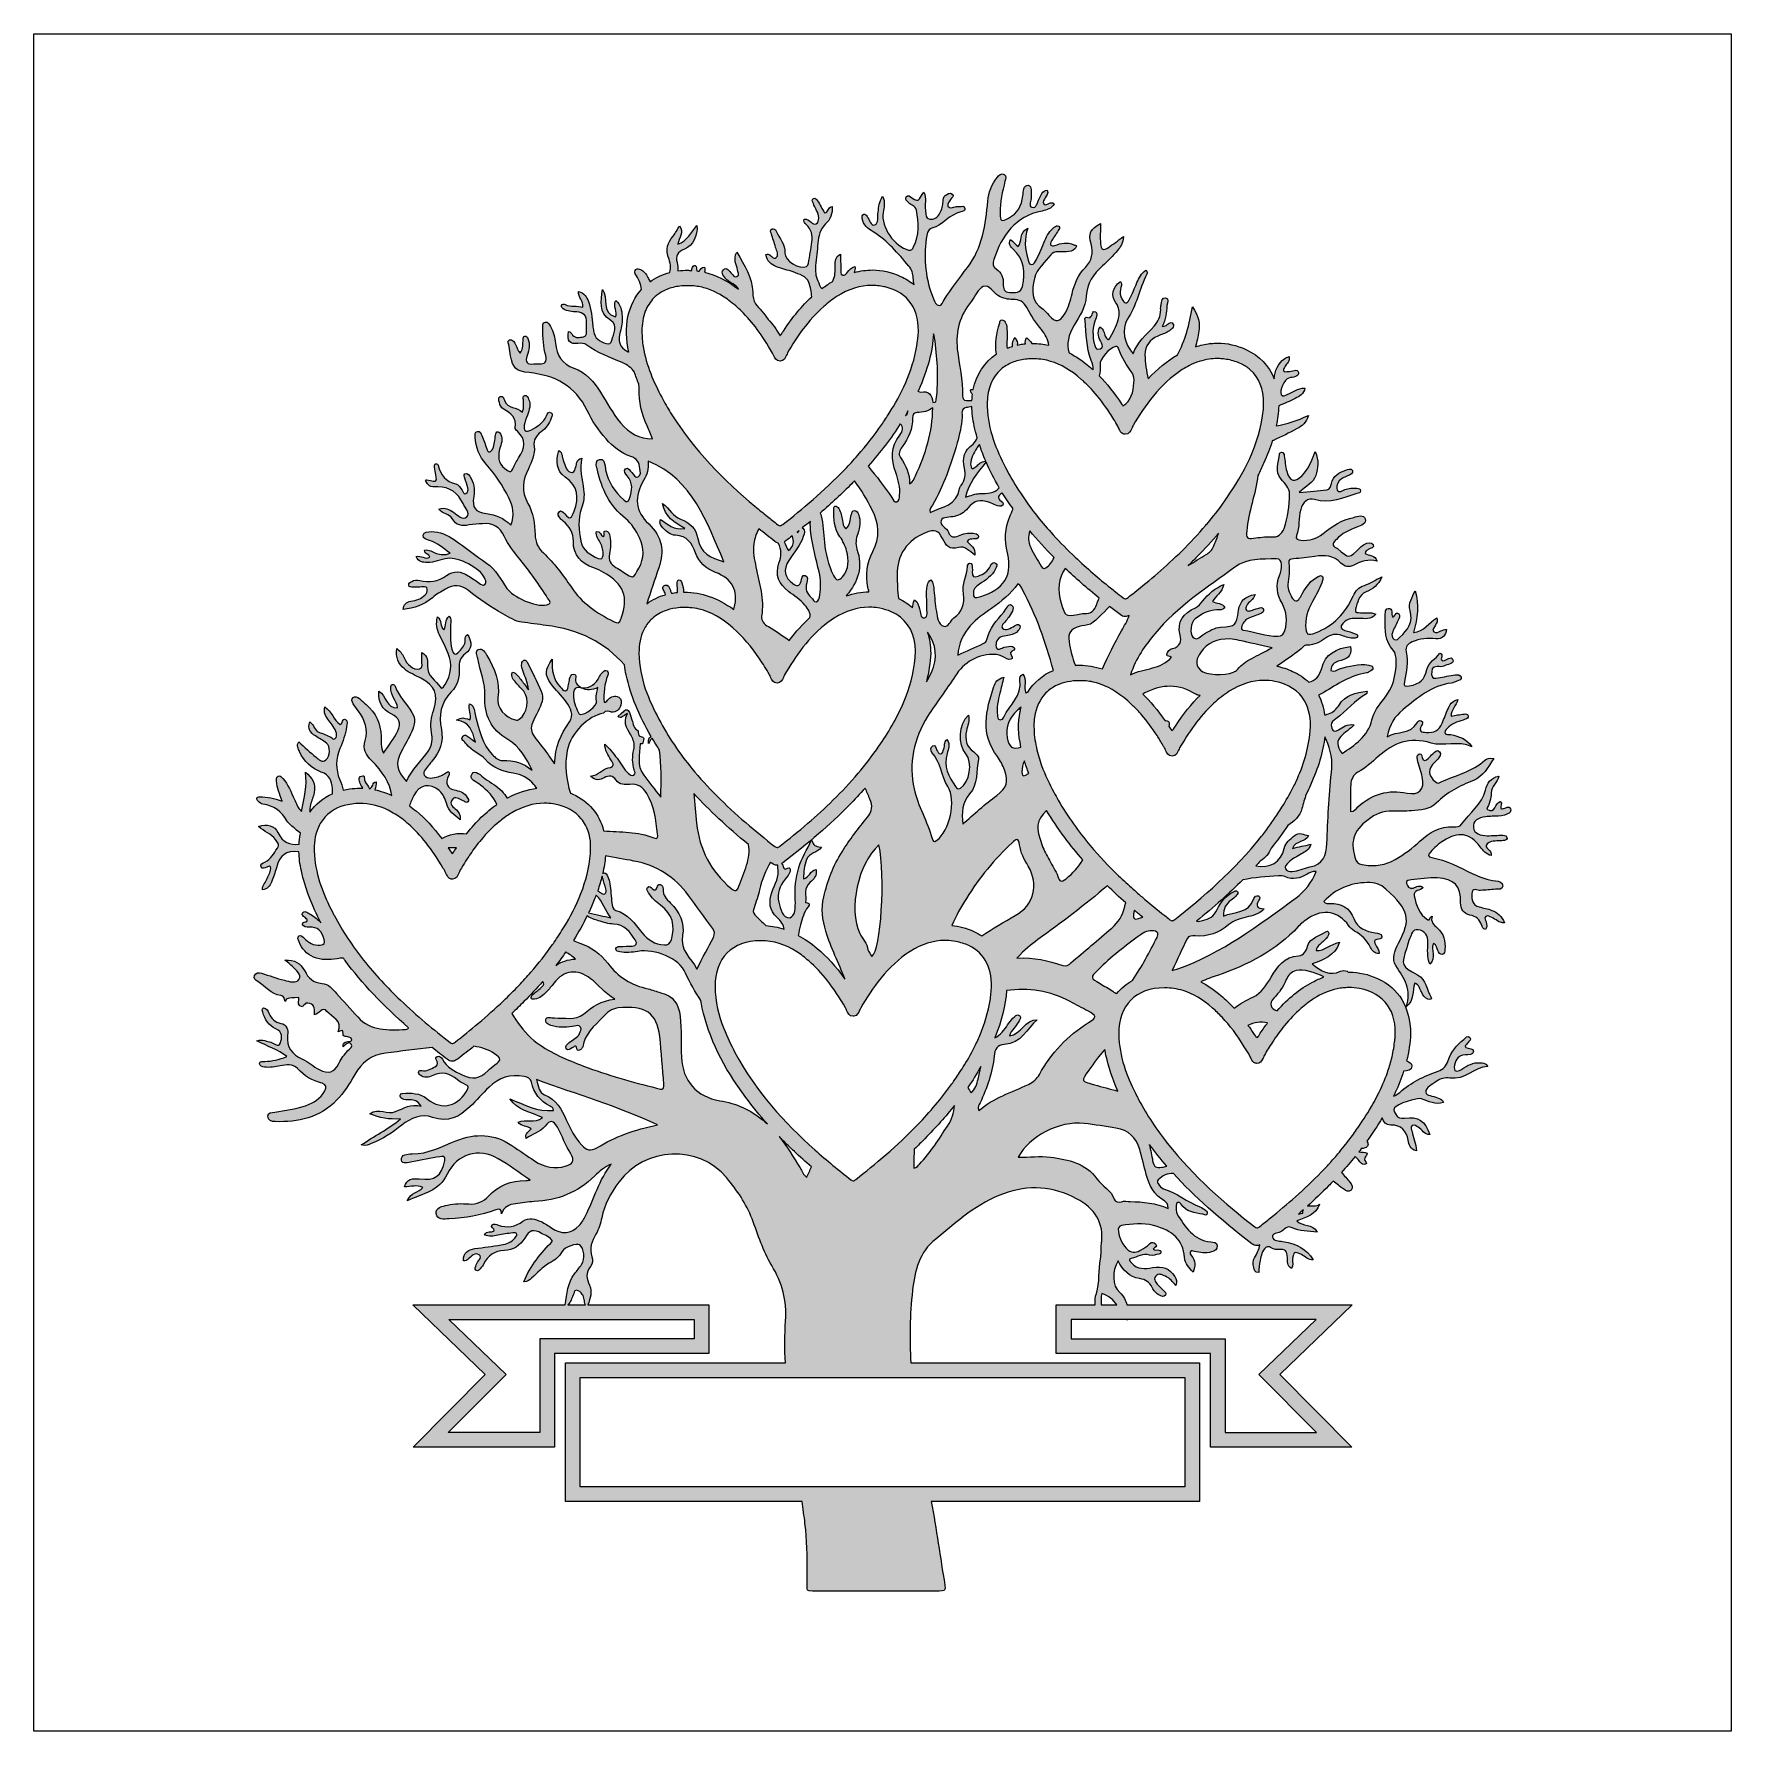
# Model space of a CAD drawing. Header units: inches. Extents: x 0 to 12, y -12 to 0.
import ezdxf

# ---------------------------------------------------------------- set-up
doc = ezdxf.new("R2010")
doc.units = ezdxf.units.IN
doc.header["$MEASUREMENT"] = 0
doc.layers.add('Layer 1', color=7, linetype='Continuous')

msp = doc.modelspace()

# ---------------------------------------------------------------- hatches: boundary and pattern name
at = {"layer": 'Layer 1', "true_color": 0xffffff}
h = msp.add_hatch(color=7, dxfattribs=at)
h.dxf.hatch_style = 2
edge = h.paths.add_edge_path()
edge.add_spline(control_points=[(10.263, -5.535), (10.279, -5.534), (10.295, -5.533), (10.31, -5.532), (10.34, -5.531), (10.369, -5.535), (10.397, -5.524), (10.419, -5.515), (10.451, -5.507), (10.441, -5.479), (10.43, -5.451), (10.404, -5.478), (10.384, -5.479), (10.381, -5.48), (10.377, -5.478), (10.373, -5.477), (10.367, -5.461), (10.388, -5.443), (10.367, -5.427), (10.33, -5.435), (10.337, -5.519), (10.272, -5.482), (10.289, -5.446), (10.305, -5.407), (10.304, -5.366), (10.303, -5.319), (10.35, -5.296), (10.357, -5.247), (10.3, -5.263), (10.274, -5.297), (10.264, -5.346), (10.241, -5.45), (10.15, -5.506), (10.095, -5.588), (10.084, -5.605), (10.058, -5.608), (10.036, -5.607), (9.94, -5.602), (9.867, -5.646), (9.8, -5.708), (9.746, -5.757), (9.689, -5.801), (9.626, -5.837), (9.557, -5.877), (9.483, -5.888), (9.405, -5.875), (9.383, -5.872), (9.358, -5.869), (9.348, -5.842), (9.302, -5.721), (9.327, -5.636), (9.433, -5.556), (9.484, -5.517), (9.54, -5.493), (9.606, -5.495), (9.651, -5.497), (9.696, -5.496), (9.741, -5.493), (9.803, -5.489), (9.869, -5.486), (9.916, -5.438), (9.991, -5.362), (10.081, -5.316), (10.179, -5.278), (10.248, -5.251), (10.28, -5.186), (10.322, -5.124), (10.289, -5.116), (10.272, -5.124), (10.26, -5.136), (10.17, -5.215), (10.056, -5.241), (9.951, -5.288), (9.938, -5.294), (9.926, -5.305), (9.909, -5.289), (9.856, -5.24), (9.854, -5.198), (9.906, -5.148), (9.913, -5.141), (9.921, -5.135), (9.927, -5.127), (9.94, -5.112), (9.954, -5.091), (9.939, -5.075), (9.921, -5.055), (9.905, -5.078), (9.891, -5.09), (9.879, -5.1), (9.87, -5.114), (9.858, -5.123), (9.842, -5.137), (9.824, -5.149), (9.815, -5.116), (9.812, -5.104), (9.812, -5.088), (9.797, -5.091), (9.778, -5.096), (9.778, -5.114), (9.782, -5.13), (9.793, -5.172), (9.807, -5.212), (9.816, -5.254), (9.835, -5.342), (9.796, -5.385), (9.709, -5.368), (9.575, -5.34), (9.461, -5.375), (9.362, -5.465), (9.347, -5.478), (9.336, -5.499), (9.31, -5.498), (9.31, -5.433), (9.308, -5.37), (9.311, -5.308), (9.313, -5.272), (9.328, -5.239), (9.362, -5.22), (9.416, -5.191), (9.46, -5.149), (9.505, -5.109), (9.614, -5.014), (9.725, -4.967), (9.88, -5.014), (9.965, -5.04), (10.072, -4.995), (10.167, -5.04), (10.13, -4.983), (10.076, -4.966), (10.018, -4.954), (10.004, -4.952), (9.982, -4.96), (9.977, -4.941), (9.972, -4.922), (9.993, -4.912), (10.005, -4.9), (10.036, -4.867), (10.08, -4.861), (10.12, -4.846), (10.131, -4.842), (10.143, -4.835), (10.141, -4.821), (10.138, -4.805), (10.123, -4.808), (10.112, -4.809), (10.082, -4.813), (10.052, -4.818), (10.02, -4.823), (10.022, -4.778), (10.055, -4.751), (10.068, -4.707), (10.025, -4.716), (10.011, -4.743), (9.999, -4.771), (9.984, -4.805), (9.972, -4.84), (9.957, -4.874), (9.936, -4.924), (9.898, -4.944), (9.845, -4.939), (9.813, -4.936), (9.788, -4.933), (9.81, -4.891), (9.816, -4.88), (9.826, -4.864), (9.809, -4.856), (9.797, -4.849), (9.785, -4.861), (9.78, -4.871), (9.733, -4.956), (9.64, -4.924), (9.569, -4.969), (9.584, -4.882), (9.623, -4.825), (9.679, -4.779), (9.782, -4.695), (9.883, -4.607), (10.023, -4.59), (10.036, -4.588), (10.05, -4.582), (10.062, -4.576), (10.075, -4.569), (10.097, -4.566), (10.091, -4.547), (10.087, -4.531), (10.065, -4.53), (10.05, -4.532), (10.01, -4.538), (9.969, -4.546), (9.929, -4.553), (9.908, -4.557), (9.885, -4.565), (9.883, -4.529), (9.882, -4.5), (9.883, -4.473), (9.923, -4.473), (9.939, -4.473), (9.958, -4.478), (9.969, -4.47), (9.992, -4.455), (10.043, -4.456), (10.033, -4.426), (10.022, -4.392), (9.988, -4.432), (9.963, -4.432), (9.961, -4.432), (9.959, -4.431), (9.957, -4.43), (9.939, -4.417), (9.972, -4.392), (9.941, -4.378), (9.913, -4.418), (9.862, -4.441), (9.849, -4.493), (9.829, -4.57), (9.805, -4.594), (9.723, -4.61), (9.694, -4.616), (9.683, -4.613), (9.691, -4.579), (9.707, -4.511), (9.716, -4.44), (9.703, -4.37), (9.696, -4.329), (9.714, -4.313), (9.745, -4.299), (9.799, -4.274), (9.855, -4.272), (9.912, -4.277), (9.963, -4.281), (9.979, -4.25), (9.989, -4.211), (9.972, -4.21), (9.96, -4.216), (9.947, -4.221), (9.931, -4.227), (9.913, -4.242), (9.898, -4.227), (9.881, -4.21), (9.904, -4.196), (9.91, -4.181), (9.916, -4.166), (9.93, -4.152), (9.919, -4.128), (9.865, -4.162), (9.83, -4.226), (9.754, -4.232), (9.785, -4.131), (9.796, -4.035), (9.766, -3.937), (9.745, -3.982), (9.716, -4.029), (9.73, -4.076), (9.755, -4.161), (9.714, -4.214), (9.658, -4.265), (9.647, -4.274), (9.639, -4.293), (9.619, -4.281), (9.602, -4.27), (9.599, -4.25), (9.605, -4.234), (9.616, -4.205), (9.632, -4.178), (9.644, -4.149), (9.651, -4.133), (9.665, -4.112), (9.65, -4.1), (9.625, -4.079), (9.627, -4.124), (9.608, -4.123), (9.595, -4.103), (9.612, -4.056), (9.575, -4.062), (9.549, -4.066), (9.556, -4.108), (9.555, -4.134), (9.551, -4.215), (9.553, -4.293), (9.612, -4.358), (9.629, -4.378), (9.632, -4.408), (9.632, -4.436), (9.632, -4.535), (9.609, -4.626), (9.545, -4.704), (9.508, -4.748), (9.474, -4.795), (9.461, -4.85), (9.432, -4.971), (9.337, -5.027), (9.25, -5.088), (9.163, -4.977), (9.282, -4.947), (9.336, -4.884), (9.284, -4.877), (9.255, -4.901), (9.225, -4.92), (9.183, -4.947), (9.178, -4.914), (9.173, -4.888), (9.169, -4.866), (9.189, -4.855), (9.205, -4.843), (9.281, -4.788), (9.339, -4.713), (9.422, -4.667), (9.425, -4.665), (9.424, -4.657), (9.426, -4.646), (9.347, -4.658), (9.274, -4.674), (9.228, -4.745), (9.21, -4.774), (9.187, -4.798), (9.153, -4.807), (9.142, -4.81), (9.134, -4.814), (9.127, -4.818), (9.12, -4.765), (9.105, -4.718), (9.084, -4.676), (9.096, -4.67), (9.108, -4.663), (9.12, -4.656), (9.216, -4.598), (9.309, -4.536), (9.422, -4.518), (9.43, -4.517), (9.437, -4.512), (9.444, -4.508), (9.456, -4.502), (9.471, -4.495), (9.467, -4.479), (9.464, -4.466), (9.449, -4.465), (9.438, -4.463), (9.366, -4.45), (9.299, -4.471), (9.231, -4.49), (9.212, -4.495), (9.194, -4.515), (9.171, -4.5), (9.173, -4.464), (9.193, -4.444), (9.223, -4.435), (9.275, -4.42), (9.327, -4.407), (9.308, -4.332), (9.208, -4.344), (9.132, -4.382), (9.103, -4.491), (9.09, -4.542), (9.059, -4.573), (9.014, -4.583), (8.982, -4.553), (8.944, -4.527), (8.9, -4.507), (8.863, -4.49), (8.826, -4.478), (8.789, -4.471), (8.857, -4.423), (8.924, -4.381), (8.982, -4.327), (8.987, -4.323), (8.997, -4.322), (9.004, -4.322), (9.054, -4.322), (9.095, -4.3), (9.133, -4.272), (9.169, -4.244), (9.207, -4.24), (9.249, -4.254), (9.277, -4.264), (9.305, -4.274), (9.335, -4.273), (9.344, -4.273), (9.355, -4.272), (9.358, -4.26), (9.362, -4.247), (9.35, -4.244), (9.342, -4.241), (9.318, -4.232), (9.294, -4.224), (9.269, -4.217), (9.237, -4.208), (9.235, -4.195), (9.255, -4.169), (9.286, -4.131), (9.325, -4.132), (9.367, -4.133), (9.408, -4.133), (9.452, -4.145), (9.488, -4.103), (9.449, -4.085), (9.414, -4.097), (9.38, -4.093), (9.364, -4.091), (9.336, -4.095), (9.345, -4.068), (9.36, -4.023), (9.362, -3.968), (9.421, -3.945), (9.465, -3.927), (9.505, -3.899), (9.531, -3.838), (9.482, -3.863), (9.446, -3.886), (9.407, -3.899), (9.366, -3.912), (9.346, -3.937), (9.328, -3.975), (9.273, -4.094), (9.188, -4.188), (9.062, -4.234), (9.002, -4.256), (8.994, -4.247), (8.992, -4.184), (8.989, -4.112), (9.019, -4.051), (9.052, -3.991), (9.075, -3.95), (9.099, -3.91), (9.112, -3.864), (9.114, -3.855), (9.116, -3.843), (9.111, -3.837), (9.103, -3.824), (9.09, -3.832), (9.08, -3.837), (9.027, -3.861), (8.999, -3.909), (8.969, -3.954), (8.955, -3.975), (8.947, -4.012), (8.922, -4.008), (8.898, -4.004), (8.886, -3.969), (8.876, -3.944), (8.87, -3.928), (8.865, -3.91), (8.867, -3.893), (8.873, -3.842), (8.879, -3.792), (8.873, -3.741), (8.87, -3.714), (8.886, -3.714), (8.905, -3.712), (8.956, -3.707), (9.007, -3.702), (9.057, -3.694), (9.125, -3.683), (9.189, -3.688), (9.241, -3.741), (9.267, -3.767), (9.299, -3.775), (9.333, -3.756), (9.383, -3.728), (9.435, -3.711), (9.497, -3.729), (9.483, -3.68), (9.438, -3.69), (9.412, -3.674), (9.413, -3.656), (9.427, -3.653), (9.435, -3.646), (9.448, -3.634), (9.483, -3.635), (9.469, -3.61), (9.458, -3.591), (9.429, -3.598), (9.41, -3.608), (9.398, -3.614), (9.387, -3.623), (9.377, -3.632), (9.299, -3.711), (9.299, -3.711), (9.217, -3.639), (9.215, -3.638), (9.214, -3.636), (9.212, -3.636), (9.172, -3.617), (9.187, -3.596), (9.209, -3.574), (9.249, -3.532), (9.3, -3.507), (9.354, -3.488), (9.383, -3.478), (9.425, -3.461), (9.414, -3.429), (9.403, -3.394), (9.36, -3.412), (9.332, -3.418), (9.25, -3.437), (9.179, -3.478), (9.115, -3.532), (9.069, -3.57), (9.017, -3.587), (8.958, -3.579), (8.939, -3.576), (8.918, -3.572), (8.928, -3.547), (8.951, -3.488), (8.94, -3.423), (8.957, -3.363), (8.972, -3.312), (9.005, -3.277), (9.055, -3.293), (9.164, -3.326), (9.257, -3.277), (9.355, -3.25), (9.366, -3.247), (9.38, -3.245), (9.38, -3.231), (9.38, -3.216), (9.366, -3.213), (9.355, -3.212), (9.325, -3.208), (9.297, -3.214), (9.268, -3.222), (9.251, -3.227), (9.228, -3.248), (9.216, -3.227), (9.205, -3.208), (9.215, -3.181), (9.23, -3.161), (9.244, -3.141), (9.268, -3.135), (9.289, -3.125), (9.306, -3.117), (9.332, -3.109), (9.324, -3.086), (9.315, -3.066), (9.292, -3.081), (9.276, -3.085), (9.228, -3.1), (9.186, -3.123), (9.175, -3.179), (9.171, -3.199), (9.163, -3.22), (9.141, -3.223), (9.082, -3.23), (9.023, -3.235), (8.947, -3.242), (8.994, -3.195), (9.046, -3.175), (9.063, -3.122), (9.08, -3.069), (9.087, -3.018), (9.059, -2.953), (9.032, -3.021), (9.012, -3.078), (8.967, -3.121), (8.913, -3.175), (8.88, -3.168), (8.858, -3.092), (8.848, -3.057), (8.847, -3.019), (8.841, -2.983), (8.839, -2.971), (8.836, -2.958), (8.822, -2.957), (8.817, -2.957), (8.807, -2.966), (8.806, -2.971), (8.803, -3.031), (8.77, -3.092), (8.819, -3.149), (8.845, -3.18), (8.88, -3.21), (8.878, -3.254), (8.875, -3.336), (8.87, -3.418), (8.839, -3.496), (8.821, -3.54), (8.796, -3.561), (8.746, -3.556), (8.706, -3.553), (8.664, -3.56), (8.624, -3.566), (8.578, -3.573), (8.57, -3.561), (8.575, -3.514), (8.588, -3.38), (8.638, -3.253), (8.655, -3.121), (8.669, -3.093), (8.683, -3.065), (8.695, -3.037), (8.72, -2.981), (8.74, -2.929), (8.756, -2.878), (8.759, -2.876), (8.761, -2.875), (8.764, -2.874), (8.82, -2.847), (8.877, -2.821), (8.932, -2.791), (8.965, -2.773), (8.997, -2.751), (9.011, -2.697), (8.933, -2.735), (8.86, -2.758), (8.784, -2.771), (8.794, -2.723), (8.8, -2.677), (8.802, -2.63), (8.841, -2.612), (8.881, -2.597), (8.919, -2.577), (8.948, -2.562), (8.979, -2.546), (8.987, -2.504), (8.959, -2.503), (8.94, -2.513), (8.92, -2.522), (8.901, -2.531), (8.882, -2.542), (8.862, -2.55), (8.849, -2.555), (8.833, -2.568), (8.82, -2.55), (8.802, -2.523), (8.841, -2.442), (8.874, -2.433), (8.901, -2.425), (8.947, -2.427), (8.941, -2.393), (8.936, -2.365), (8.894, -2.386), (8.868, -2.387), (8.857, -2.387), (8.843, -2.394), (8.836, -2.382), (8.83, -2.37), (8.841, -2.36), (8.847, -2.35), (8.858, -2.33), (8.882, -2.315), (8.875, -2.281), (8.862, -2.287), (8.852, -2.289), (8.845, -2.295), (8.793, -2.331), (8.775, -2.383), (8.77, -2.439), (8.733, -2.345), (8.667, -2.276), (8.569, -2.231), (8.504, -2.201), (8.437, -2.186), (8.37, -2.186), (8.354, -2.186), (8.337, -2.187), (8.32, -2.189), (8.32, -2.188), (8.319, -2.187), (8.318, -2.186), (8.317, -2.187), (8.315, -2.189), (8.314, -2.19), (8.281, -2.194), (8.247, -2.201), (8.213, -2.213), (8.223, -2.177), (8.231, -2.14), (8.237, -2.102), (8.247, -2.048), (8.235, -1.992), (8.192, -1.93), (8.171, -2.054), (8.139, -2.168), (8.086, -2.27), (8.011, -2.312), (7.944, -2.367), (7.878, -2.439), (7.866, -2.38), (7.856, -2.325), (7.856, -2.268), (7.857, -2.207), (7.888, -2.161), (7.947, -2.136), (7.972, -2.126), (7.998, -2.117), (8.021, -2.103), (8.041, -2.091), (8.069, -2.071), (8.054, -2.049), (8.038, -2.026), (8.018, -2.057), (7.999, -2.064), (7.995, -2.065), (7.99, -2.066), (7.978, -2.068), (8.002, -2.018), (8.008, -1.969), (8.011, -1.921), (8.013, -1.901), (8.028, -1.87), (8.001, -1.866), (7.976, -1.861), (7.976, -1.895), (7.97, -1.915), (7.967, -1.926), (7.966, -1.938), (7.967, -1.95), (7.968, -1.996), (7.948, -2.034), (7.92, -2.067), (7.869, -2.129), (7.799, -2.176), (7.773, -2.263), (7.709, -2.192), (7.688, -2.083), (7.73, -2.02), (7.797, -1.921), (7.816, -1.802), (7.869, -1.698), (7.872, -1.69), (7.877, -1.68), (7.862, -1.671), (7.83, -1.691), (7.814, -1.725), (7.799, -1.758), (7.782, -1.798), (7.766, -1.837), (7.747, -1.876), (7.728, -1.916), (7.71, -1.907), (7.692, -1.874), (7.68, -1.852), (7.677, -1.83), (7.682, -1.806), (7.686, -1.788), (7.697, -1.769), (7.682, -1.751), (7.625, -1.795), (7.613, -1.844), (7.651, -1.902), (7.672, -1.934), (7.679, -1.966), (7.671, -2.002), (7.66, -2.052), (7.637, -2.097), (7.613, -2.142), (7.597, -2.173), (7.586, -2.16), (7.575, -2.137), (7.565, -2.116), (7.567, -2.087), (7.536, -2.072), (7.516, -2.114), (7.529, -2.15), (7.548, -2.184), (7.558, -2.203), (7.559, -2.217), (7.538, -2.226), (7.513, -2.237), (7.508, -2.222), (7.502, -2.203), (7.481, -2.137), (7.484, -2.072), (7.51, -2.008), (7.515, -1.993), (7.521, -1.972), (7.506, -1.964), (7.483, -1.953), (7.486, -1.98), (7.479, -1.991), (7.472, -2.002), (7.469, -2.012), (7.453, -2.005), (7.431, -1.997), (7.43, -2.01), (7.432, -2.026), (7.444, -2.121), (7.438, -2.217), (7.476, -2.309), (7.485, -2.332), (7.49, -2.354), (7.489, -2.374), (7.48, -2.366), (7.471, -2.358), (7.462, -2.351), (7.414, -2.312), (7.367, -2.28), (7.32, -2.255), (7.298, -2.192), (7.315, -2.128), (7.356, -2.06), (7.394, -1.996), (7.436, -1.931), (7.44, -1.855), (7.445, -1.763), (7.492, -1.698), (7.556, -1.64), (7.593, -1.606), (7.629, -1.569), (7.662, -1.531), (7.683, -1.507), (7.702, -1.479), (7.703, -1.433), (7.663, -1.463), (7.63, -1.486), (7.598, -1.51), (7.562, -1.537), (7.544, -1.522), (7.541, -1.484), (7.539, -1.438), (7.541, -1.392), (7.541, -1.341), (7.472, -1.378), (7.454, -1.41), (7.475, -1.485), (7.492, -1.55), (7.481, -1.603), (7.435, -1.651), (7.384, -1.703), (7.357, -1.767), (7.34, -1.837), (7.328, -1.884), (7.317, -1.932), (7.291, -1.975), (7.252, -2.04), (7.227, -2.043), (7.176, -1.989), (7.162, -1.974), (7.151, -1.957), (7.135, -1.947), (7.048, -1.892), (7.056, -1.812), (7.075, -1.729), (7.091, -1.659), (7.149, -1.614), (7.19, -1.561), (7.214, -1.53), (7.263, -1.543), (7.302, -1.541), (7.323, -1.539), (7.344, -1.534), (7.361, -1.52), (7.366, -1.515), (7.371, -1.507), (7.371, -1.5), (7.37, -1.491), (7.358, -1.495), (7.353, -1.492), (7.306, -1.468), (7.264, -1.48), (7.218, -1.496), (7.192, -1.506), (7.18, -1.489), (7.195, -1.464), (7.209, -1.439), (7.227, -1.416), (7.243, -1.391), (7.249, -1.382), (7.258, -1.369), (7.246, -1.36), (7.236, -1.351), (7.224, -1.36), (7.215, -1.367), (7.182, -1.39), (7.164, -1.425), (7.148, -1.461), (7.129, -1.506), (7.11, -1.551), (7.089, -1.595), (7.082, -1.611), (7.071, -1.63), (7.053, -1.63), (7.03, -1.629), (7.033, -1.603), (7.028, -1.588), (7.005, -1.521), (7.003, -1.452), (7.027, -1.373), (6.964, -1.406), (6.99, -1.467), (6.959, -1.504), (6.94, -1.485), (6.923, -1.47), (6.906, -1.453), (6.886, -1.486), (6.905, -1.502), (6.924, -1.521), (7.002, -1.594), (7.014, -1.685), (6.989, -1.785), (6.976, -1.836), (6.937, -1.828), (6.9, -1.828), (6.859, -1.827), (6.853, -1.799), (6.854, -1.768), (6.856, -1.723), (6.842, -1.687), (6.804, -1.662), (6.777, -1.645), (6.778, -1.622), (6.787, -1.595), (6.845, -1.426), (6.937, -1.29), (7.128, -1.252), (7.161, -1.246), (7.196, -1.236), (7.213, -1.201), (7.201, -1.19), (7.191, -1.194), (7.182, -1.197), (7.168, -1.202), (7.152, -1.216), (7.14, -1.201), (7.129, -1.186), (7.146, -1.172), (7.151, -1.158), (7.158, -1.142), (7.177, -1.128), (7.164, -1.105), (7.128, -1.109), (7.122, -1.141), (7.108, -1.166), (7.095, -1.19), (7.09, -1.235), (7.057, -1.226), (7.029, -1.218), (7.052, -1.179), (7.051, -1.153), (7.051, -1.123), (7.058, -1.074), (7.031, -1.07), (6.996, -1.066), (6.997, -1.116), (6.993, -1.144), (6.984, -1.215), (6.956, -1.269), (6.89, -1.303), (6.838, -1.329), (6.833, -1.328), (6.831, -1.266), (6.83, -1.189), (6.849, -1.115), (6.866, -1.041), (6.869, -1.025), (6.88, -1.003), (6.86, -0.993), (6.84, -0.983), (6.823, -1), (6.811, -1.015), (6.77, -1.064), (6.751, -1.121), (6.745, -1.182), (6.728, -1.348), (6.708, -1.513), (6.6, -1.651), (6.542, -1.725), (6.49, -1.803), (6.435, -1.879), (6.424, -1.894), (6.421, -1.923), (6.4, -1.921), (6.377, -1.92), (6.37, -1.893), (6.361, -1.874), (6.302, -1.737), (6.293, -1.594), (6.309, -1.448), (6.312, -1.42), (6.32, -1.381), (6.348, -1.373), (6.428, -1.353), (6.474, -1.275), (6.554, -1.258), (6.567, -1.255), (6.586, -1.249), (6.583, -1.234), (6.581, -1.211), (6.559, -1.221), (6.545, -1.22), (6.535, -1.219), (6.526, -1.221), (6.516, -1.222), (6.498, -1.224), (6.476, -1.241), (6.463, -1.217), (6.455, -1.2), (6.472, -1.185), (6.481, -1.17), (6.488, -1.159), (6.511, -1.148), (6.492, -1.132), (6.476, -1.119), (6.459, -1.132), (6.444, -1.142), (6.429, -1.152), (6.428, -1.168), (6.428, -1.184), (6.427, -1.213), (6.421, -1.242), (6.406, -1.268), (6.39, -1.295), (6.367, -1.315), (6.334, -1.309), (6.3, -1.304), (6.308, -1.271), (6.304, -1.247), (6.297, -1.207), (6.313, -1.164), (6.293, -1.118), (6.267, -1.144), (6.261, -1.208), (6.208, -1.158), (6.198, -1.149), (6.179, -1.134), (6.168, -1.151), (6.156, -1.168), (6.174, -1.182), (6.186, -1.194), (6.203, -1.212), (6.234, -1.215), (6.24, -1.245), (6.259, -1.334), (6.26, -1.422), (6.219, -1.506), (6.212, -1.522), (6.207, -1.533), (6.185, -1.528), (6.085, -1.505), (5.988, -1.365), (6.004, -1.263), (6.01, -1.227), (6.022, -1.19), (6.001, -1.148), (5.976, -1.187), (5.974, -1.223), (5.969, -1.26), (5.965, -1.292), (5.975, -1.339), (5.945, -1.35), (5.916, -1.36), (5.908, -1.312), (5.891, -1.29), (5.885, -1.282), (5.88, -1.271), (5.869, -1.274), (5.854, -1.279), (5.856, -1.293), (5.857, -1.304), (5.863, -1.352), (5.896, -1.376), (5.935, -1.4), (6.036, -1.461), (6.11, -1.553), (6.187, -1.641), (6.208, -1.664), (6.215, -1.696), (6.218, -1.728), (6.219, -1.744), (6.221, -1.759), (6.224, -1.774), (6.196, -1.751), (6.164, -1.731), (6.127, -1.714), (6.063, -1.684), (5.996, -1.669), (5.929, -1.669), (5.886, -1.669), (5.843, -1.675), (5.8, -1.687), (5.804, -1.675), (5.807, -1.66), (5.805, -1.644), (5.777, -1.65), (5.766, -1.67), (5.752, -1.685), (5.743, -1.695), (5.734, -1.71), (5.719, -1.706), (5.7, -1.7), (5.705, -1.68), (5.705, -1.665), (5.704, -1.63), (5.704, -1.595), (5.704, -1.557), (5.663, -1.576), (5.665, -1.608), (5.665, -1.639), (5.666, -1.677), (5.667, -1.714), (5.648, -1.748), (5.647, -1.749), (5.646, -1.751), (5.645, -1.752), (5.62, -1.767), (5.596, -1.782), (5.572, -1.8), (5.554, -1.79), (5.553, -1.764), (5.543, -1.746), (5.526, -1.712), (5.524, -1.675), (5.527, -1.637), (5.531, -1.585), (5.539, -1.533), (5.543, -1.48), (5.547, -1.428), (5.558, -1.382), (5.598, -1.343), (5.631, -1.313), (5.648, -1.27), (5.645, -1.219), (5.612, -1.228), (5.617, -1.261), (5.591, -1.266), (5.574, -1.237), (5.558, -1.208), (5.541, -1.18), (5.535, -1.171), (5.526, -1.157), (5.513, -1.163), (5.495, -1.171), (5.507, -1.186), (5.511, -1.198), (5.521, -1.233), (5.55, -1.262), (5.549, -1.301), (5.548, -1.318), (5.548, -1.334), (5.531, -1.342), (5.516, -1.349), (5.506, -1.339), (5.495, -1.331), (5.48, -1.32), (5.467, -1.303), (5.446, -1.31), (5.441, -1.329), (5.451, -1.34), (5.461, -1.348), (5.499, -1.381), (5.507, -1.424), (5.501, -1.471), (5.494, -1.521), (5.485, -1.571), (5.477, -1.621), (5.475, -1.631), (5.472, -1.64), (5.462, -1.645), (5.413, -1.667), (5.306, -1.603), (5.31, -1.549), (5.314, -1.485), (5.269, -1.445), (5.248, -1.394), (5.243, -1.383), (5.231, -1.373), (5.219, -1.379), (5.202, -1.386), (5.21, -1.402), (5.214, -1.414), (5.223, -1.446), (5.235, -1.477), (5.244, -1.509), (5.252, -1.533), (5.268, -1.564), (5.249, -1.581), (5.228, -1.6), (5.213, -1.559), (5.191, -1.557), (5.187, -1.556), (5.183, -1.558), (5.175, -1.559), (5.182, -1.606), (5.212, -1.631), (5.251, -1.647), (5.289, -1.661), (5.33, -1.669), (5.368, -1.683), (5.411, -1.699), (5.464, -1.713), (5.479, -1.757), (5.49, -1.79), (5.498, -1.824), (5.5, -1.858), (5.431, -1.921), (5.366, -2), (5.299, -2.101), (5.289, -2.116), (5.279, -2.132), (5.276, -2.133), (5.275, -2.133), (5.274, -2.132), (5.273, -2.131), (5.251, -2.09), (5.223, -2.052), (5.192, -2.018), (5.162, -1.977), (5.132, -1.941), (5.101, -1.908), (5.089, -1.884), (5.083, -1.857), (5.082, -1.826), (5.08, -1.721), (5.024, -1.638), (4.97, -1.544), (4.94, -1.597), (4.97, -1.631), (4.975, -1.668), (4.976, -1.684), (4.992, -1.704), (4.971, -1.716), (4.953, -1.726), (4.945, -1.705), (4.933, -1.695), (4.916, -1.68), (4.9, -1.642), (4.875, -1.668), (4.854, -1.69), (4.88, -1.719), (4.9, -1.738), (4.912, -1.75), (4.927, -1.76), (4.943, -1.768), (4.96, -1.778), (4.973, -1.79), (4.982, -1.804), (4.902, -1.744), (4.822, -1.705), (4.741, -1.685), (4.744, -1.674), (4.746, -1.661), (4.742, -1.648), (4.719, -1.649), (4.715, -1.667), (4.704, -1.678), (4.698, -1.677), (4.692, -1.676), (4.687, -1.676), (4.684, -1.662), (4.69, -1.646), (4.675, -1.637), (4.663, -1.637), (4.658, -1.645), (4.655, -1.655), (4.653, -1.661), (4.652, -1.666), (4.652, -1.672), (4.641, -1.672), (4.631, -1.671), (4.621, -1.671), (4.599, -1.671), (4.576, -1.673), (4.554, -1.675), (4.554, -1.656), (4.552, -1.637), (4.547, -1.616), (4.535, -1.57), (4.551, -1.54), (4.6, -1.521), (4.66, -1.497), (4.694, -1.427), (4.688, -1.354), (4.645, -1.401), (4.623, -1.465), (4.553, -1.486), (4.558, -1.441), (4.601, -1.403), (4.565, -1.357), (4.549, -1.384), (4.537, -1.409), (4.52, -1.429), (4.482, -1.473), (4.464, -1.528), (4.485, -1.577), (4.502, -1.617), (4.504, -1.653), (4.497, -1.686), (4.445, -1.699), (4.397, -1.722), (4.356, -1.752), (4.351, -1.742), (4.346, -1.731), (4.34, -1.721), (4.329, -1.698), (4.314, -1.677), (4.29, -1.666), (4.279, -1.661), (4.267, -1.657), (4.257, -1.666), (4.246, -1.675), (4.245, -1.688), (4.252, -1.697), (4.277, -1.731), (4.289, -1.768), (4.297, -1.806), (4.249, -1.859), (4.215, -1.925), (4.2, -1.999), (4.185, -2.077), (4.187, -2.16), (4.207, -2.25), (4.205, -2.249), (4.203, -2.248), (4.201, -2.247), (4.135, -2.215), (4.128, -2.167), (4.146, -2.106), (4.156, -2.07), (4.162, -2.033), (4.159, -1.996), (4.156, -1.955), (4.151, -1.916), (4.114, -1.884), (4.092, -1.927), (4.13, -1.965), (4.112, -2.001), (4.006, -1.973), (4.069, -1.863), (4.019, -1.808), (4.011, -1.888), (3.989, -1.969), (4.078, -2.026), (4.133, -2.062), (4.098, -2.118), (4.086, -2.166), (4.081, -2.187), (4.067, -2.196), (4.046, -2.189), (4.002, -2.175), (3.963, -2.153), (3.957, -2.1), (3.955, -2.088), (3.952, -2.077), (3.951, -2.065), (3.945, -2.007), (3.943, -1.948), (3.921, -1.892), (3.908, -1.861), (3.892, -1.831), (3.851, -1.82), (3.847, -1.865), (3.887, -1.888), (3.882, -1.932), (3.841, -1.92), (3.797, -1.931), (3.756, -1.914), (3.747, -1.91), (3.736, -1.909), (3.731, -1.92), (3.726, -1.93), (3.735, -1.938), (3.743, -1.944), (3.772, -1.964), (3.806, -1.963), (3.839, -1.966), (3.886, -1.97), (3.911, -1.991), (3.906, -2.041), (3.905, -2.057), (3.908, -2.072), (3.906, -2.088), (3.905, -2.108), (3.914, -2.137), (3.885, -2.142), (3.86, -2.145), (3.83, -2.155), (3.808, -2.129), (3.8, -2.119), (3.796, -2.103), (3.779, -2.105), (3.768, -2.172), (3.787, -2.195), (3.847, -2.189), (3.869, -2.186), (3.891, -2.186), (3.909, -2.2), (3.986, -2.256), (4.075, -2.287), (4.16, -2.324), (4.198, -2.341), (4.226, -2.363), (4.246, -2.391), (4.255, -2.419), (4.266, -2.448), (4.277, -2.476), (4.279, -2.487), (4.279, -2.498), (4.279, -2.51), (4.276, -2.602), (4.299, -2.688), (4.335, -2.771), (4.348, -2.801), (4.36, -2.831), (4.373, -2.864), (4.281, -2.862), (4.21, -2.824), (4.147, -2.749), (4.091, -2.683), (4.052, -2.605), (4.006, -2.533), (3.959, -2.459), (3.904, -2.393), (3.818, -2.363), (3.733, -2.333), (3.696, -2.272), (3.687, -2.187), (3.683, -2.146), (3.675, -2.105), (3.653, -2.069), (3.644, -2.054), (3.634, -2.034), (3.616, -2.037), (3.593, -2.041), (3.6, -2.065), (3.599, -2.082), (3.596, -2.147), (3.603, -2.211), (3.619, -2.274), (3.63, -2.319), (3.615, -2.336), (3.57, -2.333), (3.558, -2.332), (3.546, -2.332), (3.535, -2.333), (3.488, -2.338), (3.469, -2.323), (3.488, -2.273), (3.502, -2.235), (3.509, -2.194), (3.492, -2.153), (3.488, -2.144), (3.483, -2.135), (3.471, -2.136), (3.458, -2.138), (3.46, -2.15), (3.459, -2.159), (3.456, -2.191), (3.463, -2.225), (3.438, -2.256), (3.417, -2.241), (3.419, -2.217), (3.408, -2.2), (3.397, -2.182), (3.386, -2.155), (3.362, -2.164), (3.342, -2.172), (3.359, -2.195), (3.361, -2.211), (3.364, -2.233), (3.366, -2.254), (3.37, -2.275), (3.386, -2.364), (3.411, -2.387), (3.501, -2.395), (3.685, -2.413), (3.828, -2.49), (3.912, -2.662), (3.947, -2.735), (3.991, -2.802), (4.045, -2.863), (4.093, -2.918), (4.15, -2.964), (4.22, -2.987), (4.265, -3.002), (4.28, -3.031), (4.285, -3.073), (4.288, -3.095), (4.294, -3.121), (4.272, -3.131), (4.25, -3.142), (4.241, -3.115), (4.228, -3.102), (4.214, -3.09), (4.203, -3.061), (4.183, -3.074), (4.164, -3.088), (4.183, -3.112), (4.194, -3.125), (4.238, -3.175), (4.231, -3.227), (4.211, -3.284), (4.2, -3.313), (4.191, -3.313), (4.171, -3.295), (4.107, -3.237), (4.061, -3.168), (4.042, -3.083), (4.04, -3.073), (4.041, -3.063), (4.039, -3.054), (4.034, -3.032), (4.031, -3), (3.999, -3.008), (3.971, -3.014), (3.975, -3.043), (3.979, -3.067), (3.98, -3.073), (3.983, -3.078), (3.984, -3.084), (4.014, -3.219), (4.073, -3.338), (4.183, -3.427), (4.227, -3.463), (4.258, -3.511), (4.282, -3.563), (4.316, -3.636), (4.316, -3.706), (4.278, -3.777), (4.236, -3.853), (4.238, -3.854), (4.165, -3.803), (4.149, -3.792), (4.132, -3.783), (4.115, -3.773), (4.077, -3.751), (4.06, -3.721), (4.069, -3.676), (4.078, -3.635), (4.08, -3.594), (4.073, -3.553), (4.071, -3.536), (4.063, -3.514), (4.044, -3.514), (4.017, -3.513), (4.044, -3.545), (4.026, -3.553), (4.006, -3.547), (4.007, -3.512), (3.977, -3.519), (3.972, -3.552), (3.994, -3.574), (4.006, -3.6), (4.019, -3.627), (4.027, -3.655), (4.024, -3.685), (4.022, -3.706), (4.014, -3.718), (3.99, -3.708), (3.933, -3.683), (3.88, -3.656), (3.867, -3.586), (3.853, -3.508), (3.844, -3.431), (3.872, -3.354), (3.888, -3.312), (3.893, -3.267), (3.887, -3.222), (3.878, -3.149), (3.854, -3.078), (3.874, -3), (3.833, -3.01), (3.839, -3.04), (3.831, -3.062), (3.826, -3.077), (3.826, -3.097), (3.808, -3.1), (3.789, -3.103), (3.773, -3.089), (3.765, -3.074), (3.755, -3.055), (3.75, -3.033), (3.742, -3.014), (3.733, -2.992), (3.74, -2.963), (3.711, -2.946), (3.689, -3.021), (3.692, -3.087), (3.757, -3.134), (3.847, -3.198), (3.857, -3.276), (3.819, -3.375), (3.801, -3.424), (3.79, -3.439), (3.753, -3.393), (3.743, -3.381), (3.728, -3.365), (3.713, -3.378), (3.696, -3.393), (3.712, -3.411), (3.721, -3.425), (3.727, -3.433), (3.734, -3.44), (3.742, -3.446), (3.789, -3.481), (3.814, -3.529), (3.814, -3.587), (3.813, -3.689), (3.868, -3.744), (3.958, -3.775), (3.982, -3.783), (4.005, -3.795), (4.027, -3.807), (4.172, -3.891), (4.207, -3.981), (4.152, -4.13), (4.151, -4.132), (4.151, -4.134), (4.15, -4.136), (4.143, -4.169), (4.126, -4.169), (4.099, -4.155), (3.98, -4.096), (3.873, -4.023), (3.798, -3.91), (3.74, -3.824), (3.678, -3.741), (3.602, -3.67), (3.564, -3.635), (3.545, -3.593), (3.543, -3.54), (3.54, -3.464), (3.531, -3.386), (3.493, -3.319), (3.445, -3.234), (3.455, -3.156), (3.496, -3.074), (3.52, -3.025), (3.544, -2.974), (3.537, -2.917), (3.53, -2.87), (3.55, -2.84), (3.586, -2.814), (3.62, -2.789), (3.644, -2.756), (3.658, -2.716), (3.663, -2.704), (3.671, -2.686), (3.658, -2.679), (3.639, -2.667), (3.629, -2.687), (3.624, -2.7), (3.603, -2.752), (3.559, -2.776), (3.514, -2.801), (3.474, -2.822), (3.462, -2.802), (3.466, -2.767), (3.469, -2.743), (3.482, -2.719), (3.49, -2.695), (3.502, -2.658), (3.517, -2.621), (3.498, -2.582), (3.492, -2.57), (3.487, -2.553), (3.47, -2.557), (3.455, -2.561), (3.461, -2.577), (3.461, -2.588), (3.46, -2.615), (3.467, -2.642), (3.454, -2.674), (3.417, -2.635), (3.347, -2.654), (3.327, -2.59), (3.323, -2.577), (3.317, -2.555), (3.297, -2.564), (3.28, -2.572), (3.287, -2.592), (3.291, -2.607), (3.295, -2.624), (3.303, -2.642), (3.318, -2.651), (3.37, -2.681), (3.418, -2.712), (3.403, -2.785), (3.401, -2.792), (3.411, -2.803), (3.418, -2.809), (3.484, -2.869), (3.472, -2.931), (3.427, -2.997), (3.411, -3.021), (3.399, -3.048), (3.387, -3.075), (3.378, -3.097), (3.37, -3.1), (3.349, -3.087), (3.292, -3.05), (3.275, -3.009), (3.293, -2.935), (3.302, -2.901), (3.32, -2.868), (3.302, -2.833), (3.297, -2.825), (3.29, -2.814), (3.283, -2.813), (3.268, -2.81), (3.266, -2.826), (3.264, -2.837), (3.258, -2.869), (3.259, -2.903), (3.244, -2.934), (3.239, -2.942), (3.233, -2.952), (3.225, -2.954), (3.211, -2.959), (3.206, -2.944), (3.202, -2.933), (3.19, -2.902), (3.181, -2.871), (3.168, -2.84), (3.163, -2.826), (3.154, -2.807), (3.136, -2.811), (3.117, -2.814), (3.12, -2.835), (3.12, -2.85), (3.123, -2.924), (3.149, -2.988), (3.198, -3.042), (3.262, -3.114), (3.314, -3.194), (3.358, -3.28), (3.388, -3.339), (3.401, -3.402), (3.371, -3.474), (3.322, -3.42), (3.263, -3.401), (3.2, -3.392), (3.12, -3.381), (3.096, -3.349), (3.11, -3.271), (3.118, -3.219), (3.112, -3.17), (3.081, -3.126), (3.073, -3.115), (3.062, -3.101), (3.047, -3.11), (3.035, -3.117), (3.044, -3.131), (3.047, -3.142), (3.053, -3.164), (3.062, -3.187), (3.068, -3.209), (3.072, -3.225), (3.071, -3.244), (3.055, -3.25), (3.039, -3.257), (3.034, -3.238), (3.027, -3.227), (3.014, -3.209), (3.004, -3.187), (2.983, -3.182), (2.912, -3.165), (2.874, -3.119), (2.859, -3.05), (2.857, -3.044), (2.852, -3.036), (2.837, -3.039), (2.825, -3.054), (2.834, -3.074), (2.837, -3.092), (2.853, -3.17), (2.854, -3.17), (2.779, -3.152), (2.776, -3.152), (2.772, -3.155), (2.769, -3.157), (2.788, -3.196), (2.796, -3.205), (2.855, -3.203), (2.944, -3.201), (2.998, -3.248), (3.034, -3.321), (3.05, -3.351), (3.087, -3.391), (3.062, -3.414), (3.031, -3.444), (2.996, -3.401), (2.966, -3.382), (2.936, -3.363), (2.906, -3.343), (2.863, -3.361), (2.891, -3.396), (2.938, -3.391), (2.957, -3.427), (2.984, -3.477), (3.027, -3.482), (3.078, -3.472), (3.108, -3.466), (3.14, -3.466), (3.171, -3.463), (3.244, -3.456), (3.296, -3.486), (3.326, -3.552), (3.354, -3.614), (3.396, -3.665), (3.437, -3.717), (3.507, -3.804), (3.574, -3.894), (3.632, -3.989), (3.64, -4.002), (3.67, -4.025), (3.627, -4.036), (3.544, -4.057), (3.383, -3.977), (3.344, -3.92), (3.3, -3.857), (3.268, -3.787), (3.201, -3.741), (3.123, -3.689), (3.049, -3.631), (2.973, -3.577), (2.924, -3.543), (2.871, -3.519), (2.809, -3.519), (2.787, -3.52), (2.756, -3.518), (2.752, -3.545), (2.748, -3.569), (2.778, -3.575), (2.798, -3.582), (2.853, -3.599), (2.892, -3.636), (2.943, -3.672), (2.902, -3.687), (2.875, -3.681), (2.846, -3.673), (2.818, -3.665), (2.794, -3.641), (2.761, -3.651), (2.761, -3.681), (2.798, -3.676), (2.8, -3.7), (2.767, -3.72), (2.737, -3.683), (2.702, -3.696), (2.719, -3.734), (2.749, -3.737), (2.781, -3.737), (2.831, -3.738), (2.876, -3.717), (2.925, -3.709), (2.999, -3.697), (3.156, -3.777), (3.186, -3.846), (3.193, -3.859), (3.203, -3.876), (3.19, -3.89), (3.175, -3.906), (3.161, -3.891), (3.148, -3.883), (3.122, -3.866), (3.097, -3.847), (3.071, -3.831), (3.02, -3.799), (2.968, -3.792), (2.917, -3.83), (2.859, -3.873), (2.796, -3.881), (2.728, -3.865), (2.708, -3.861), (2.689, -3.862), (2.671, -3.871), (2.661, -3.877), (2.649, -3.884), (2.65, -3.897), (2.652, -3.913), (2.667, -3.911), (2.678, -3.911), (2.688, -3.912), (2.697, -3.91), (2.707, -3.911), (2.733, -3.915), (2.775, -3.897), (2.781, -3.926), (2.787, -3.958), (2.75, -3.982), (2.721, -3.997), (2.704, -4.006), (2.683, -4.006), (2.664, -4.01), (2.634, -4.017), (2.614, -4.033), (2.61, -4.07), (2.689, -4.058), (2.759, -4.039), (2.817, -3.986), (2.844, -3.961), (2.878, -3.945), (2.91, -3.926), (2.966, -3.892), (3.018, -3.894), (3.072, -3.936), (3.149, -3.996), (3.229, -4.053), (3.315, -4.1), (3.358, -4.124), (3.403, -4.154), (3.45, -4.159), (3.507, -4.166), (3.564, -4.175), (3.622, -4.182), (3.854, -4.211), (4.039, -4.304), (4.175, -4.462), (4.178, -4.484), (4.182, -4.508), (4.187, -4.532), (4.22, -4.677), (4.278, -4.821), (4.364, -4.968), (4.346, -4.974), (4.343, -4.99), (4.346, -5.017), (4.354, -5.001), (4.36, -4.986), (4.372, -4.98), (4.388, -5.008), (4.406, -5.036), (4.424, -5.064), (4.437, -5.171), (4.437, -5.28), (4.432, -5.397), (4.388, -5.341), (4.351, -5.29), (4.312, -5.24), (4.258, -5.172), (4.285, -5.095), (4.287, -5.02), (4.31, -5.024), (4.307, -5.006), (4.311, -4.993), (4.319, -4.961), (4.282, -4.974), (4.276, -4.957), (4.272, -4.948), (4.274, -4.938), (4.273, -4.928), (4.242, -4.912), (4.237, -4.879), (4.228, -4.85), (4.199, -4.759), (4.199, -4.759), (4.129, -4.826), (4.15, -4.846), (4.166, -4.821), (4.197, -4.806), (4.156, -4.883), (4.208, -4.925), (4.23, -4.974), (4.242, -5.003), (4.249, -5.031), (4.242, -5.059), (4.23, -5.108), (4.23, -5.156), (4.244, -5.204), (4.248, -5.215), (4.258, -5.231), (4.241, -5.24), (4.227, -5.248), (4.215, -5.237), (4.204, -5.229), (4.168, -5.2), (4.152, -5.156), (4.123, -5.121), (4.096, -5.087), (4.069, -5.052), (4.037, -5.021), (4.036, -5.065), (4.059, -5.099), (4.08, -5.133), (4.098, -5.161), (4.112, -5.18), (4.061, -5.19), (4.019, -5.198), (3.99, -5.243), (3.936, -5.247), (3.972, -5.288), (4.004, -5.272), (4.032, -5.259), (4.067, -5.242), (4.093, -5.242), (4.117, -5.277), (4.14, -5.31), (4.178, -5.311), (4.213, -5.306), (4.27, -5.299), (4.305, -5.325), (4.333, -5.371), (4.386, -5.459), (4.398, -5.558), (4.41, -5.657), (4.412, -5.674), (4.414, -5.698), (4.384, -5.685), (4.27, -5.638), (4.147, -5.645), (4.028, -5.634), (3.997, -5.514), (3.925, -5.428), (3.81, -5.375), (3.805, -5.373), (3.799, -5.371), (3.794, -5.368), (3.763, -5.272), (3.75, -5.173), (3.771, -5.066), (3.796, -4.944), (3.919, -4.82), (4.027, -4.803), (4.043, -4.778), (4.064, -4.793), (4.084, -4.795), (4.118, -4.797), (4.139, -4.777), (4.149, -4.747), (4.156, -4.726), (4.157, -4.701), (4.135, -4.69), (4.108, -4.676), (4.082, -4.684), (4.061, -4.705), (4.053, -4.713), (4.049, -4.727), (4.031, -4.726), (4.027, -4.661), (4.034, -4.597), (4.057, -4.535), (4.062, -4.523), (4.063, -4.512), (4.052, -4.504), (4.041, -4.496), (4.03, -4.503), (4.022, -4.512), (4.013, -4.521), (4.005, -4.533), (3.999, -4.544), (3.972, -4.595), (3.935, -4.63), (3.872, -4.624), (3.852, -4.607), (3.825, -4.596), (3.83, -4.561), (3.832, -4.547), (3.837, -4.526), (3.814, -4.526), (3.798, -4.527), (3.791, -4.545), (3.787, -4.561), (3.785, -4.574), (3.785, -4.589), (3.78, -4.601), (3.775, -4.617), (3.78, -4.641), (3.758, -4.644), (3.742, -4.647), (3.733, -4.628), (3.722, -4.617), (3.671, -4.565), (3.661, -4.498), (3.664, -4.422), (3.614, -4.492), (3.611, -4.534), (3.655, -4.593), (3.688, -4.638), (3.731, -4.677), (3.764, -4.723), (3.795, -4.765), (3.82, -4.818), (3.787, -4.864), (3.724, -4.95), (3.686, -5.042), (3.681, -5.161), (3.646, -5.113), (3.622, -5.075), (3.594, -5.041), (3.497, -4.923), (3.496, -4.921), (3.565, -4.788), (3.588, -4.743), (3.608, -4.696), (3.587, -4.648), (3.558, -4.578), (3.522, -4.511), (3.488, -4.442), (3.484, -4.434), (3.476, -4.426), (3.465, -4.429), (3.455, -4.431), (3.451, -4.441), (3.449, -4.451), (3.445, -4.472), (3.454, -4.49), (3.46, -4.508), (3.471, -4.546), (3.491, -4.581), (3.496, -4.637), (3.472, -4.605), (3.458, -4.584), (3.442, -4.565), (3.425, -4.545), (3.414, -4.518), (3.383, -4.512), (3.371, -4.546), (3.391, -4.567), (3.408, -4.587), (3.425, -4.609), (3.446, -4.627), (3.463, -4.648), (3.507, -4.705), (3.49, -4.806), (3.431, -4.846), (3.423, -4.852), (3.414, -4.852), (3.404, -4.85), (3.334, -4.836), (3.268, -4.762), (3.28, -4.694), (3.299, -4.581), (3.257, -4.487), (3.203, -4.395), (3.19, -4.373), (3.174, -4.339), (3.142, -4.353), (3.118, -4.364), (3.135, -4.395), (3.139, -4.417), (3.154, -4.506), (3.194, -4.59), (3.189, -4.681), (3.182, -4.817), (3.231, -4.918), (3.351, -4.989), (3.433, -5.038), (3.482, -5.119), (3.522, -5.206), (3.462, -5.156), (3.393, -5.135), (3.316, -5.138), (3.284, -5.14), (3.263, -5.118), (3.242, -5.097), (3.166, -5.021), (3.15, -4.919), (3.122, -4.823), (3.113, -4.793), (3.122, -4.755), (3.079, -4.737), (3.068, -4.777), (3.095, -4.813), (3.083, -4.849), (3.03, -4.832), (3.03, -4.832), (2.989, -4.852), (3.082, -4.863), (3.099, -4.929), (3.122, -5.008), (3.103, -4.994), (3.096, -4.988), (3.089, -4.983), (3.072, -4.97), (3.05, -4.947), (3.034, -4.965), (3.012, -4.989), (3.045, -5.003), (3.058, -5.021), (3.093, -5.07), (3.154, -5.089), (3.19, -5.129), (3.247, -5.192), (3.313, -5.215), (3.389, -5.227), (3.447, -5.237), (3.497, -5.26), (3.535, -5.307), (3.543, -5.316), (3.55, -5.325), (3.557, -5.334), (3.49, -5.342), (3.421, -5.365), (3.351, -5.401), (3.349, -5.402), (3.347, -5.403), (3.345, -5.404), (3.336, -5.386), (3.323, -5.369), (3.308, -5.353), (3.274, -5.317), (3.229, -5.295), (3.19, -5.266), (3.162, -5.245), (3.119, -5.199), (3.098, -5.231), (3.07, -5.271), (3.13, -5.289), (3.158, -5.311), (3.207, -5.35), (3.251, -5.394), (3.273, -5.448), (3.197, -5.5), (3.128, -5.568), (3.059, -5.656), (2.999, -5.646), (2.934, -5.659), (2.883, -5.689), (2.824, -5.609), (2.766, -5.547), (2.704, -5.495), (2.687, -5.482), (2.671, -5.469), (2.655, -5.457), (2.664, -5.433), (2.674, -5.409), (2.687, -5.384), (2.724, -5.308), (2.802, -5.293), (2.866, -5.35), (2.895, -5.376), (2.908, -5.41), (2.919, -5.446), (2.933, -5.494), (2.969, -5.522), (3.014, -5.556), (3.017, -5.517), (3.002, -5.503), (2.987, -5.487), (2.967, -5.467), (2.933, -5.447), (2.957, -5.415), (2.978, -5.387), (3.007, -5.409), (3.031, -5.42), (3.034, -5.422), (3.038, -5.425), (3.041, -5.426), (3.05, -5.43), (3.059, -5.438), (3.068, -5.43), (3.08, -5.419), (3.07, -5.408), (3.064, -5.399), (3.046, -5.368), (3.019, -5.355), (2.983, -5.348), (2.919, -5.336), (2.904, -5.3), (2.933, -5.242), (2.937, -5.234), (2.941, -5.224), (2.93, -5.216), (2.906, -5.228), (2.883, -5.245), (2.858, -5.252), (2.825, -5.26), (2.781, -5.272), (2.76, -5.241), (2.742, -5.216), (2.78, -5.191), (2.795, -5.167), (2.801, -5.157), (2.809, -5.149), (2.816, -5.14), (2.872, -5.076), (2.897, -5.004), (2.881, -4.918), (2.862, -4.819), (2.875, -4.728), (2.951, -4.652), (2.996, -4.607), (3.011, -4.549), (3.007, -4.485), (3.003, -4.444), (3.013, -4.41), (3.05, -4.383), (3.098, -4.348), (3.1, -4.306), (3.067, -4.246), (3.049, -4.253), (3.047, -4.269), (3.049, -4.285), (3.052, -4.32), (3.029, -4.342), (3.008, -4.365), (2.979, -4.399), (2.965, -4.387), (2.956, -4.351), (2.94, -4.293), (2.945, -4.234), (2.946, -4.176), (2.947, -4.157), (2.955, -4.135), (2.936, -4.116), (2.906, -4.143), (2.917, -4.184), (2.899, -4.214), (2.868, -4.19), (2.887, -4.146), (2.853, -4.122), (2.841, -4.169), (2.849, -4.209), (2.867, -4.249), (2.888, -4.293), (2.912, -4.336), (2.93, -4.381), (2.959, -4.457), (2.951, -4.531), (2.907, -4.6), (2.9, -4.611), (2.888, -4.638), (2.875, -4.619), (2.842, -4.571), (2.778, -4.541), (2.783, -4.468), (2.785, -4.436), (2.786, -4.399), (2.743, -4.373), (2.743, -4.398), (2.744, -4.415), (2.743, -4.432), (2.741, -4.452), (2.754, -4.479), (2.727, -4.489), (2.703, -4.498), (2.681, -4.485), (2.662, -4.471), (2.642, -4.457), (2.631, -4.436), (2.619, -4.416), (2.606, -4.393), (2.598, -4.366), (2.565, -4.346), (2.558, -4.409), (2.575, -4.454), (2.619, -4.49), (2.654, -4.519), (2.696, -4.534), (2.736, -4.555), (2.836, -4.609), (2.862, -4.668), (2.827, -4.778), (2.81, -4.831), (2.8, -4.882), (2.811, -4.939), (2.82, -4.983), (2.817, -5.028), (2.79, -5.068), (2.74, -5.142), (2.67, -5.201), (2.634, -5.287), (2.561, -5.204), (2.554, -5.16), (2.599, -5.072), (2.622, -5.025), (2.65, -4.98), (2.672, -4.933), (2.693, -4.888), (2.701, -4.84), (2.673, -4.797), (2.633, -4.735), (2.579, -4.683), (2.554, -4.611), (2.552, -4.605), (2.542, -4.598), (2.536, -4.599), (2.525, -4.6), (2.523, -4.612), (2.523, -4.622), (2.522, -4.648), (2.533, -4.671), (2.543, -4.694), (2.554, -4.718), (2.573, -4.739), (2.571, -4.766), (2.491, -4.769), (2.495, -4.68), (2.438, -4.648), (2.433, -4.729), (2.464, -4.776), (2.527, -4.807), (2.583, -4.835), (2.6, -4.875), (2.573, -4.927), (2.546, -4.981), (2.509, -5.03), (2.472, -5.086), (2.449, -5.042), (2.455, -5.004), (2.454, -4.968), (2.452, -4.877), (2.419, -4.8), (2.348, -4.742), (2.32, -4.719), (2.286, -4.669), (2.256, -4.693), (2.231, -4.713), (2.273, -4.759), (2.294, -4.788), (2.34, -4.851), (2.367, -4.918), (2.342, -4.996), (2.324, -5.055), (2.347, -5.099), (2.387, -5.138), (2.465, -5.214), (2.516, -5.295), (2.531, -5.384), (2.491, -5.366), (2.451, -5.353), (2.411, -5.344), (2.418, -5.325), (2.421, -5.306), (2.419, -5.288), (2.391, -5.291), (2.399, -5.329), (2.372, -5.337), (2.362, -5.32), (2.353, -5.303), (2.342, -5.288), (2.332, -5.274), (2.345, -5.236), (2.316, -5.247), (2.289, -5.257), (2.303, -5.287), (2.311, -5.309), (2.315, -5.318), (2.322, -5.325), (2.325, -5.334), (2.318, -5.333), (2.311, -5.333), (2.304, -5.333), (2.28, -5.333), (2.256, -5.335), (2.232, -5.338), (2.217, -5.34), (2.202, -5.343), (2.187, -5.346), (2.181, -5.321), (2.172, -5.297), (2.162, -5.274), (2.132, -5.199), (2.134, -5.126), (2.164, -5.052), (2.183, -5.003), (2.205, -4.954), (2.21, -4.9), (2.211, -4.882), (2.225, -4.856), (2.203, -4.847), (2.177, -4.836), (2.187, -4.879), (2.165, -4.882), (2.118, -4.853), (2.108, -4.79), (2.056, -4.759), (2.045, -4.802), (2.067, -4.827), (2.085, -4.854), (2.105, -4.883), (2.13, -4.909), (2.139, -4.944), (2.142, -4.958), (2.14, -4.973), (2.13, -4.982), (2.118, -4.993), (2.109, -4.977), (2.1, -4.973), (2.071, -4.961), (2.043, -4.947), (2.014, -4.937), (1.981, -4.925), (1.982, -4.885), (1.951, -4.865), (1.933, -4.914), (1.956, -4.941), (1.99, -4.964), (2.016, -4.981), (2.045, -4.994), (2.069, -5.014), (2.097, -5.039), (2.095, -5.106), (2.065, -5.132), (2.036, -5.159), (2.014, -5.128), (1.995, -5.114), (1.953, -5.081), (1.914, -5.043), (1.873, -5.006), (1.854, -5.033), (1.869, -5.055), (1.878, -5.074), (1.909, -5.144), (1.962, -5.194), (2.032, -5.219), (2.09, -5.24), (2.107, -5.281), (2.11, -5.335), (2.11, -5.348), (2.111, -5.36), (2.111, -5.372), (2.046, -5.401), (1.992, -5.446), (1.951, -5.503), (1.95, -5.486), (1.952, -5.468), (1.956, -5.45), (1.963, -5.421), (1.975, -5.394), (1.981, -5.366), (1.996, -5.303), (1.967, -5.259), (1.92, -5.22), (1.933, -5.314), (1.913, -5.402), (1.891, -5.497), (1.863, -5.47), (1.854, -5.44), (1.842, -5.413), (1.818, -5.361), (1.798, -5.308), (1.76, -5.264), (1.752, -5.255), (1.743, -5.24), (1.727, -5.247), (1.712, -5.254), (1.716, -5.27), (1.716, -5.283), (1.719, -5.33), (1.737, -5.373), (1.754, -5.425), (1.698, -5.405), (1.649, -5.394), (1.598, -5.394), (1.588, -5.394), (1.576, -5.394), (1.575, -5.406), (1.574, -5.412), (1.579, -5.421), (1.585, -5.425), (1.595, -5.434), (1.607, -5.445), (1.619, -5.446), (1.697, -5.456), (1.75, -5.498), (1.789, -5.565), (1.803, -5.587), (1.827, -5.604), (1.848, -5.621), (1.86, -5.632), (1.873, -5.642), (1.885, -5.652), (1.885, -5.655), (1.884, -5.658), (1.883, -5.661), (1.879, -5.684), (1.876, -5.706), (1.875, -5.729), (1.81, -5.736), (1.759, -5.718), (1.724, -5.646), (1.702, -5.599), (1.65, -5.58), (1.588, -5.605), (1.629, -5.64), (1.678, -5.655), (1.707, -5.696), (1.719, -5.714), (1.741, -5.731), (1.721, -5.757), (1.694, -5.792), (1.679, -5.837), (1.632, -5.856), (1.619, -5.862), (1.599, -5.871), (1.606, -5.889), (1.614, -5.91), (1.632, -5.895), (1.646, -5.892), (1.655, -5.889), (1.662, -5.88), (1.673, -5.889), (1.679, -5.92), (1.66, -5.944), (1.65, -5.971), (1.639, -5.997), (1.615, -6.017), (1.615, -6.053), (1.652, -6.047), (1.669, -6.024), (1.68, -5.997), (1.693, -5.964), (1.704, -5.931), (1.714, -5.897), (1.742, -5.799), (1.779, -5.777), (1.874, -5.782), (1.875, -5.825), (1.88, -5.87), (1.891, -5.918), (1.918, -6.04), (1.964, -6.162), (2.029, -6.285), (2.01, -6.262), (1.987, -6.243), (1.959, -6.227), (1.942, -6.217), (1.916, -6.195), (1.902, -6.213), (1.884, -6.236), (1.92, -6.245), (1.931, -6.262), (1.932, -6.265), (1.932, -6.269), (1.932, -6.272), (1.924, -6.285), (1.893, -6.273), (1.9, -6.297), (1.904, -6.314), (1.928, -6.317), (1.945, -6.316), (2.009, -6.311), (2.036, -6.346), (2.052, -6.402), (2.059, -6.429), (2.055, -6.44), (2.024, -6.443), (1.976, -6.447), (1.942, -6.426), (1.91, -6.394), (1.901, -6.385), (1.89, -6.37), (1.876, -6.378), (1.858, -6.388), (1.87, -6.406), (1.875, -6.419), (1.893, -6.47), (1.928, -6.506), (1.977, -6.527), (2.031, -6.551), (2.089, -6.548), (2.144, -6.539), (2.159, -6.536), (2.173, -6.535), (2.187, -6.534), (2.191, -6.54), (2.195, -6.546), (2.2, -6.551), (2.321, -6.714), (2.464, -6.867), (2.649, -7.028), (2.648, -7.034), (2.641, -7.038), (2.628, -7.039), (2.506, -7.044), (2.383, -7.053), (2.29, -6.951), (2.239, -6.896), (2.191, -6.84), (2.14, -6.785), (2.111, -6.754), (2.082, -6.715), (2.037, -6.713), (1.973, -6.71), (1.941, -6.676), (1.913, -6.623), (1.887, -6.573), (1.844, -6.542), (1.774, -6.549), (1.796, -6.568), (1.814, -6.58), (1.828, -6.594), (1.853, -6.62), (1.895, -6.652), (1.874, -6.685), (1.855, -6.718), (1.805, -6.699), (1.771, -6.691), (1.716, -6.679), (1.664, -6.657), (1.61, -6.642), (1.592, -6.637), (1.569, -6.634), (1.56, -6.658), (1.552, -6.679), (1.566, -6.693), (1.582, -6.701), (1.637, -6.732), (1.675, -6.792), (1.746, -6.798), (1.772, -6.8), (1.77, -6.825), (1.776, -6.842), (1.788, -6.817), (1.788, -6.817), (1.873, -6.814), (1.879, -6.835), (1.854, -6.867), (1.893, -6.877), (1.893, -6.877), (1.898, -6.878), (1.898, -6.878), (1.898, -6.878), (1.901, -6.875), (1.901, -6.875), (1.908, -6.868), (1.915, -6.861), (1.922, -6.854), (1.967, -6.851), (1.987, -6.871), (1.984, -6.915), (1.984, -6.915), (1.984, -6.935), (1.984, -6.935), (2.016, -6.932), (2.041, -6.872), (2.072, -6.911), (2.106, -6.953), (2.186, -6.975), (2.15, -7.057), (2.184, -7.041), (2.186, -7.041), (2.186, -7.071), (2.185, -7.091), (2.197, -7.087), (2.208, -7.09), (2.224, -7.093), (2.244, -7.092), (2.248, -7.115), (2.232, -7.136), (2.182, -7.11), (2.187, -7.161), (2.204, -7.144), (2.225, -7.122), (2.244, -7.143), (2.26, -7.16), (2.231, -7.176), (2.22, -7.189), (2.195, -7.216), (2.173, -7.244), (2.157, -7.279), (2.126, -7.344), (2.08, -7.357), (2.017, -7.323), (1.976, -7.301), (1.941, -7.267), (1.898, -7.248), (1.823, -7.215), (1.785, -7.165), (1.794, -7.08), (1.798, -7.044), (1.789, -7.004), (1.746, -6.996), (1.702, -6.988), (1.679, -6.961), (1.661, -6.925), (1.653, -6.908), (1.647, -6.888), (1.623, -6.886), (1.61, -6.896), (1.615, -6.908), (1.618, -6.918), (1.633, -6.969), (1.66, -7.013), (1.71, -7.034), (1.76, -7.056), (1.754, -7.101), (1.743, -7.134), (1.729, -7.173), (1.699, -7.134), (1.676, -7.13), (1.647, -7.126), (1.62, -7.104), (1.577, -7.119), (1.65, -7.16), (1.725, -7.179), (1.789, -7.231), (1.732, -7.253), (1.683, -7.264), (1.632, -7.265), (1.618, -7.266), (1.595, -7.258), (1.595, -7.281), (1.595, -7.298), (1.616, -7.302), (1.631, -7.305), (1.669, -7.312), (1.705, -7.302), (1.742, -7.296), (1.784, -7.288), (1.828, -7.28), (1.863, -7.316), (1.911, -7.367), (1.969, -7.402), (2.037, -7.42), (2.068, -7.429), (2.071, -7.447), (2.057, -7.473), (2.027, -7.528), (1.977, -7.557), (1.921, -7.578), (1.85, -7.604), (1.776, -7.611), (1.703, -7.625), (1.684, -7.628), (1.654, -7.622), (1.654, -7.653), (1.655, -7.683), (1.681, -7.69), (1.705, -7.691), (1.869, -7.695), (2.02, -7.664), (2.14, -7.54), (2.192, -7.486), (2.231, -7.423), (2.268, -7.358), (2.316, -7.273), (2.385, -7.22), (2.485, -7.207), (2.595, -7.193), (2.705, -7.178), (2.815, -7.167), (2.85, -7.194), (2.885, -7.222), (2.922, -7.25), (2.934, -7.26), (2.945, -7.264), (2.957, -7.264), (2.973, -7.264), (2.986, -7.255), (2.999, -7.246), (3.038, -7.216), (3.075, -7.187), (3.111, -7.158), (3.162, -7.165), (3.212, -7.18), (3.257, -7.211), (3.307, -7.244), (3.306, -7.257), (3.259, -7.29), (3.241, -7.302), (3.226, -7.317), (3.21, -7.332), (3.149, -7.388), (3.104, -7.397), (3.029, -7.36), (2.975, -7.334), (2.919, -7.308), (2.888, -7.25), (2.881, -7.236), (2.868, -7.222), (2.851, -7.231), (2.833, -7.239), (2.845, -7.255), (2.85, -7.266), (2.86, -7.286), (2.851, -7.295), (2.835, -7.303), (2.806, -7.319), (2.777, -7.337), (2.742, -7.33), (2.734, -7.329), (2.725, -7.328), (2.721, -7.336), (2.717, -7.347), (2.723, -7.356), (2.731, -7.362), (2.76, -7.384), (2.791, -7.378), (2.82, -7.365), (2.885, -7.336), (2.941, -7.348), (2.993, -7.394), (3.01, -7.409), (3.032, -7.42), (3.053, -7.43), (3.067, -7.437), (3.076, -7.44), (3.067, -7.459), (3.007, -7.582), (2.887, -7.616), (2.782, -7.531), (2.726, -7.486), (2.668, -7.488), (2.606, -7.492), (2.598, -7.492), (2.591, -7.495), (2.589, -7.504), (2.586, -7.515), (2.593, -7.522), (2.601, -7.528), (2.619, -7.539), (2.639, -7.537), (2.659, -7.537), (2.688, -7.537), (2.715, -7.542), (2.738, -7.582), (2.664, -7.562), (2.612, -7.597), (2.557, -7.62), (2.501, -7.645), (2.438, -7.591), (2.375, -7.635), (2.444, -7.665), (2.51, -7.676), (2.592, -7.672), (2.501, -7.747), (2.406, -7.793), (2.313, -7.856), (2.348, -7.866), (2.366, -7.853), (2.385, -7.846), (2.465, -7.815), (2.535, -7.768), (2.601, -7.716), (2.666, -7.665), (2.74, -7.633), (2.819, -7.661), (2.93, -7.701), (3.009, -7.656), (3.083, -7.586), (3.13, -7.541), (3.172, -7.492), (3.218, -7.447), (3.288, -7.381), (3.369, -7.353), (3.466, -7.371), (3.492, -7.376), (3.512, -7.387), (3.517, -7.412), (3.535, -7.49), (3.579, -7.545), (3.65, -7.581), (3.661, -7.586), (3.673, -7.595), (3.674, -7.611), (3.561, -7.624), (3.465, -7.57), (3.366, -7.53), (3.419, -7.611), (3.512, -7.624), (3.596, -7.662), (3.539, -7.705), (3.478, -7.672), (3.424, -7.694), (3.446, -7.732), (3.491, -7.717), (3.515, -7.741), (3.502, -7.763), (3.469, -7.771), (3.48, -7.809), (3.526, -7.777), (3.578, -7.766), (3.614, -7.723), (3.651, -7.678), (3.672, -7.679), (3.701, -7.731), (3.736, -7.792), (3.759, -7.86), (3.797, -7.919), (3.829, -7.971), (3.805, -7.991), (3.763, -8.004), (3.683, -8.03), (3.609, -8.013), (3.54, -7.968), (3.486, -7.932), (3.433, -7.896), (3.379, -7.86), (3.254, -7.775), (3.127, -7.771), (2.984, -7.826), (2.885, -7.865), (2.787, -7.921), (2.674, -7.919), (2.64, -7.919), (2.593, -7.923), (2.598, -7.963), (2.602, -7.996), (2.648, -7.979), (2.675, -7.974), (2.74, -7.964), (2.805, -7.949), (2.871, -7.939), (2.887, -7.936), (2.914, -7.929), (2.905, -7.966), (2.88, -8.078), (2.839, -8.108), (2.723, -8.096), (2.679, -8.092), (2.637, -8.093), (2.62, -8.152), (2.664, -8.152), (2.706, -8.135), (2.75, -8.157), (2.718, -8.192), (2.665, -8.191), (2.639, -8.252), (2.752, -8.197), (2.866, -8.183), (2.922, -8.063), (2.991, -7.918), (3.144, -7.873), (3.283, -7.953), (3.359, -7.997), (3.428, -8.05), (3.508, -8.104), (3.491, -8.106), (3.484, -8.108), (3.477, -8.108), (3.373, -8.107), (3.286, -8.141), (3.213, -8.219), (3.178, -8.255), (3.132, -8.277), (3.076, -8.273), (3.026, -8.269), (2.974, -8.27), (2.924, -8.281), (2.888, -8.29), (2.839, -8.296), (2.844, -8.341), (2.85, -8.389), (2.9, -8.38), (2.936, -8.378), (3.049, -8.372), (3.16, -8.353), (3.267, -8.314), (3.292, -8.306), (3.306, -8.305), (3.305, -8.343), (3.324, -8.291), (3.361, -8.277), (3.404, -8.272), (3.448, -8.266), (3.493, -8.258), (3.537, -8.256), (3.702, -8.248), (3.846, -8.193), (3.965, -8.075), (3.999, -8.042), (4.036, -8.011), (4.082, -7.991), (3.997, -8.102), (3.96, -8.235), (3.901, -8.357), (3.889, -8.381), (3.874, -8.405), (3.855, -8.425), (3.801, -8.485), (3.729, -8.491), (3.661, -8.443), (3.638, -8.426), (3.613, -8.41), (3.586, -8.398), (3.545, -8.38), (3.5, -8.364), (3.458, -8.395), (3.404, -8.435), (3.347, -8.445), (3.283, -8.423), (3.269, -8.418), (3.251, -8.408), (3.239, -8.421), (3.22, -8.441), (3.26, -8.445), (3.255, -8.461), (3.236, -8.48), (3.202, -8.457), (3.185, -8.493), (3.218, -8.506), (3.25, -8.5), (3.281, -8.494), (3.316, -8.488), (3.35, -8.482), (3.385, -8.477), (3.396, -8.476), (3.412, -8.474), (3.414, -8.489), (3.416, -8.496), (3.407, -8.507), (3.401, -8.514), (3.376, -8.543), (3.34, -8.556), (3.304, -8.563), (3.242, -8.573), (3.179, -8.579), (3.118, -8.589), (3.071, -8.597), (3.033, -8.616), (3.038, -8.674), (3.052, -8.678), (3.06, -8.671), (3.067, -8.665), (3.091, -8.645), (3.12, -8.612), (3.148, -8.633), (3.174, -8.653), (3.134, -8.679), (3.128, -8.704), (3.125, -8.717), (3.112, -8.732), (3.125, -8.742), (3.143, -8.754), (3.152, -8.733), (3.162, -8.723), (3.169, -8.716), (3.174, -8.708), (3.179, -8.699), (3.209, -8.637), (3.256, -8.605), (3.327, -8.603), (3.389, -8.601), (3.436, -8.568), (3.47, -8.514), (3.504, -8.457), (3.532, -8.448), (3.589, -8.481), (3.616, -8.496), (3.651, -8.506), (3.667, -8.536), (3.586, -8.62), (3.51, -8.707), (3.464, -8.823), (3.494, -8.822), (3.506, -8.81), (3.519, -8.798), (3.56, -8.762), (3.596, -8.717), (3.642, -8.692), (3.682, -8.671), (3.713, -8.65), (3.735, -8.61), (3.754, -8.576), (3.837, -8.548), (3.859, -8.563), (3.891, -8.584), (3.898, -8.662), (3.872, -8.701), (3.856, -8.724), (3.839, -8.745), (3.823, -8.767), (3.774, -8.831), (3.768, -8.906), (3.757, -8.987), (3.757, -8.987), (2.678, -8.987), (2.678, -8.987), (2.678, -8.987), (3.19, -9.48), (3.19, -9.48), (3.19, -9.48), (2.682, -9.992), (2.682, -9.992), (2.682, -9.992), (3.681, -9.992), (3.681, -9.992), (3.681, -9.992), (3.681, -9.331), (3.681, -9.331), (3.681, -9.331), (4.771, -9.331), (4.771, -9.331), (4.771, -9.331), (4.771, -8.987), (4.771, -8.987), (4.771, -8.987), (3.917, -8.987), (3.917, -8.987), (3.934, -8.939), (3.949, -8.896), (3.928, -8.847), (3.907, -8.803), (3.9, -8.758), (3.935, -8.715), (3.95, -8.695), (3.953, -8.669), (3.945, -8.647), (3.925, -8.587), (3.943, -8.536), (3.974, -8.486), (3.995, -8.451), (4.007, -8.411), (4.015, -8.37), (4.033, -8.276), (4.08, -8.196), (4.136, -8.119), (4.318, -7.87), (4.701, -7.85), (4.897, -8.087), (4.971, -8.176), (5.036, -8.269), (5.078, -8.379), (5.12, -8.491), (5.155, -8.605), (5.217, -8.708), (5.29, -8.829), (5.325, -8.957), (5.315, -9.099), (5.308, -9.198), (5.308, -9.298), (5.313, -9.397), (5.313, -9.397), (3.759, -9.397), (3.759, -9.397), (3.759, -9.397), (3.759, -10.376), (3.759, -10.376), (3.759, -10.376), (5.432, -10.376), (5.432, -10.376), (5.439, -10.428), (5.446, -10.48), (5.452, -10.533), (5.467, -10.648), (5.468, -10.764), (5.468, -10.881), (5.468, -10.909), (5.467, -10.937), (5.467, -10.964), (5.467, -11.006), (5.464, -11.01), (5.506, -11.01), (5.506, -11.01), (6.4, -11.01), (6.4, -11.01), (6.437, -11.01), (6.448, -11.012), (6.441, -10.968), (6.408, -10.771), (6.381, -10.573), (6.345, -10.376), (6.345, -10.376), (8.241, -10.376), (8.241, -10.376), (8.241, -10.376), (8.241, -9.397), (8.241, -9.397), (8.241, -9.397), (6.2, -9.397), (6.2, -9.397), (6.191, -9.227), (6.193, -9.057), (6.212, -8.886), (6.227, -8.748), (6.26, -8.61), (6.376, -8.521), (6.453, -8.461), (6.525, -8.395), (6.604, -8.338), (6.683, -8.282), (6.765, -8.234), (6.856, -8.201), (7.033, -8.135), (7.208, -8.148), (7.372, -8.236), (7.5, -8.304), (7.569, -8.403), (7.548, -8.556), (7.544, -8.591), (7.548, -8.627), (7.541, -8.662), (7.525, -8.742), (7.539, -8.825), (7.512, -8.905), (7.504, -8.93), (7.502, -8.957), (7.504, -8.987), (7.504, -8.987), (7.229, -8.987), (7.229, -8.987), (7.229, -8.987), (7.229, -9.331), (7.229, -9.331), (7.229, -9.331), (8.319, -9.331), (8.319, -9.331), (8.319, -9.331), (8.319, -9.992), (8.319, -9.992), (8.319, -9.992), (9.318, -9.992), (9.318, -9.992), (9.318, -9.992), (8.81, -9.48), (8.81, -9.48), (8.81, -9.48), (9.322, -8.987), (9.322, -8.987), (9.322, -8.987), (7.728, -8.987), (7.728, -8.987), (7.721, -8.955), (7.707, -8.926), (7.677, -8.899), (7.623, -8.851), (7.622, -8.749), (7.666, -8.674), (7.699, -8.739), (7.744, -8.792), (7.817, -8.801), (7.863, -8.806), (7.887, -8.826), (7.906, -8.864), (7.917, -8.887), (7.934, -8.907), (7.958, -8.918), (7.972, -8.925), (7.99, -8.933), (8.001, -8.918), (8.011, -8.905), (7.995, -8.894), (7.986, -8.884), (7.975, -8.871), (7.961, -8.86), (7.949, -8.847), (7.933, -8.829), (7.914, -8.809), (7.931, -8.785), (7.951, -8.758), (7.977, -8.774), (8, -8.784), (8.03, -8.798), (8.052, -8.823), (8.075, -8.85), (8.084, -8.823), (8.079, -8.805), (8.066, -8.785), (8.029, -8.729), (7.983, -8.709), (7.909, -8.723), (7.855, -8.733), (7.803, -8.736), (7.762, -8.692), (7.753, -8.682), (7.734, -8.66), (7.758, -8.658), (7.802, -8.652), (7.842, -8.616), (7.888, -8.635), (7.913, -8.646), (7.932, -8.626), (7.955, -8.628), (7.963, -8.628), (7.97, -8.621), (7.969, -8.612), (7.969, -8.602), (7.96, -8.602), (7.953, -8.599), (7.941, -8.596), (7.926, -8.605), (7.915, -8.592), (7.92, -8.579), (7.95, -8.576), (7.931, -8.556), (7.92, -8.544), (7.905, -8.537), (7.887, -8.556), (7.872, -8.573), (7.851, -8.585), (7.83, -8.597), (7.8, -8.614), (7.766, -8.624), (7.737, -8.599), (7.699, -8.564), (7.674, -8.519), (7.668, -8.466), (7.665, -8.447), (7.669, -8.428), (7.69, -8.425), (7.765, -8.414), (7.84, -8.405), (7.916, -8.425), (8.055, -8.464), (8.124, -8.526), (8.135, -8.65), (8.139, -8.7), (8.167, -8.721), (8.197, -8.756), (8.214, -8.71), (8.213, -8.673), (8.184, -8.639), (8.178, -8.632), (8.173, -8.62), (8.176, -8.613), (8.181, -8.597), (8.196, -8.606), (8.206, -8.608), (8.246, -8.619), (8.286, -8.623), (8.327, -8.612), (8.349, -8.606), (8.369, -8.595), (8.366, -8.568), (8.363, -8.542), (8.341, -8.543), (8.321, -8.541), (8.198, -8.529), (8.14, -8.435), (8.083, -8.344), (8.074, -8.329), (8.076, -8.306), (8.076, -8.287), (8.077, -8.261), (8.097, -8.252), (8.109, -8.272), (8.147, -8.331), (8.208, -8.334), (8.266, -8.346), (8.275, -8.348), (8.285, -8.357), (8.293, -8.347), (8.302, -8.335), (8.293, -8.324), (8.285, -8.317), (8.272, -8.308), (8.259, -8.3), (8.244, -8.294), (8.155, -8.258), (8.079, -8.194), (7.986, -8.165), (7.971, -8.161), (7.96, -8.143), (7.949, -8.129), (7.943, -8.122), (7.941, -8.113), (7.95, -8.103), (7.977, -8.072), (8.017, -8.056), (8.057, -8.058), (8.204, -8.219), (8.382, -8.378), (8.611, -8.554), (8.623, -8.563), (8.635, -8.567), (8.646, -8.567), (8.654, -8.567), (8.661, -8.565), (8.668, -8.562), (8.662, -8.593), (8.651, -8.623), (8.63, -8.653), (8.617, -8.672), (8.62, -8.699), (8.625, -8.722), (8.629, -8.738), (8.632, -8.757), (8.66, -8.758), (8.663, -8.729), (8.665, -8.7), (8.67, -8.672), (8.677, -8.639), (8.684, -8.604), (8.71, -8.582), (8.734, -8.561), (8.755, -8.596), (8.78, -8.594), (8.788, -8.593), (8.796, -8.596), (8.804, -8.595), (8.846, -8.591), (8.864, -8.608), (8.863, -8.652), (8.862, -8.679), (8.86, -8.71), (8.892, -8.729), (8.907, -8.706), (8.898, -8.684), (8.9, -8.663), (8.905, -8.611), (8.915, -8.607), (8.962, -8.631), (8.987, -8.645), (9.009, -8.67), (9.046, -8.668), (8.992, -8.588), (8.939, -8.558), (8.829, -8.538), (8.803, -8.533), (8.764, -8.538), (8.758, -8.507), (8.758, -8.502), (8.758, -8.498), (8.759, -8.494), (8.765, -8.49), (8.771, -8.485), (8.776, -8.481), (8.789, -8.477), (8.804, -8.477), (8.814, -8.471), (8.839, -8.458), (8.857, -8.421), (8.896, -8.441), (8.95, -8.469), (9.009, -8.462), (9.073, -8.472), (9.043, -8.407), (8.969, -8.437), (8.93, -8.392), (8.996, -8.367), (9.065, -8.349), (9.09, -8.275), (9.068, -8.293), (9.031, -8.282), (9.004, -8.289), (9.057, -8.241), (9.107, -8.193), (9.154, -8.145), (9.165, -8.134), (9.176, -8.123), (9.187, -8.111), (9.211, -8.131), (9.235, -8.149), (9.26, -8.167), (9.275, -8.178), (9.296, -8.193), (9.313, -8.176), (9.332, -8.158), (9.319, -8.134), (9.305, -8.119), (9.284, -8.096), (9.266, -8.072), (9.245, -8.05), (9.279, -8.013), (9.311, -7.976), (9.341, -7.938), (9.351, -7.947), (9.36, -7.956), (9.37, -7.968), (9.377, -7.977), (9.385, -7.987), (9.395, -7.991), (9.408, -7.998), (9.431, -7.993), (9.417, -7.976), (9.394, -7.948), (9.426, -7.936), (9.427, -7.915), (9.41, -7.902), (9.387, -7.91), (9.367, -7.905), (9.374, -7.898), (9.38, -7.89), (9.385, -7.882), (9.39, -7.882), (9.394, -7.881), (9.398, -7.88), (9.414, -7.876), (9.431, -7.873), (9.433, -7.854), (9.433, -7.844), (9.43, -7.836), (9.424, -7.83), (9.464, -7.775), (9.501, -7.72), (9.533, -7.664), (9.544, -7.693), (9.557, -7.716), (9.595, -7.715), (9.668, -7.715), (9.704, -7.754), (9.717, -7.823), (9.723, -7.853), (9.731, -7.887), (9.775, -7.897), (9.775, -7.845), (9.752, -7.805), (9.744, -7.761), (9.742, -7.748), (9.728, -7.73), (9.745, -7.719), (9.761, -7.709), (9.775, -7.724), (9.788, -7.731), (9.815, -7.746), (9.83, -7.781), (9.869, -7.783), (9.837, -7.685), (9.788, -7.653), (9.692, -7.666), (9.665, -7.67), (9.645, -7.665), (9.631, -7.642), (9.622, -7.628), (9.61, -7.612), (9.62, -7.594), (9.635, -7.567), (9.781, -7.519), (9.811, -7.529), (9.86, -7.547), (9.909, -7.574), (9.966, -7.555), (9.959, -7.53), (9.939, -7.53), (9.924, -7.522), (9.895, -7.508), (9.842, -7.51), (9.841, -7.482), (9.84, -7.448), (9.887, -7.428), (9.916, -7.407), (9.945, -7.386), (9.978, -7.379), (10.011, -7.383), (10.116, -7.399), (10.181, -7.308), (10.28, -7.3), (10.262, -7.27), (10.243, -7.277), (10.226, -7.275), (10.176, -7.27), (10.136, -7.294), (10.096, -7.319), (10.077, -7.331), (10.04, -7.35), (10.043, -7.306), (10.046, -7.267), (10.062, -7.22), (10.12, -7.218), (10.142, -7.217), (10.177, -7.221), (10.179, -7.196), (10.182, -7.17), (10.144, -7.176), (10.125, -7.166), (10.122, -7.165), (10.121, -7.16), (10.119, -7.155), (10.125, -7.148), (10.132, -7.141), (10.138, -7.134), (10.148, -7.123), (10.166, -7.109), (10.154, -7.095), (10.137, -7.078), (10.123, -7.1), (10.11, -7.109), (10.06, -7.148), (10.02, -7.197), (10, -7.258), (9.988, -7.298), (9.966, -7.322), (9.928, -7.335), (9.829, -7.369), (9.736, -7.413), (9.657, -7.484), (9.643, -7.496), (9.629, -7.505), (9.614, -7.51), (9.618, -7.502), (9.622, -7.493), (9.626, -7.485), (9.65, -7.433), (9.669, -7.383), (9.684, -7.335), (9.713, -7.333), (9.742, -7.329), (9.743, -7.299), (9.743, -7.279), (9.726, -7.268), (9.705, -7.262), (9.722, -7.196), (9.731, -7.133), (9.734, -7.069), (9.729, -6.877), (9.653, -6.749), (9.5, -6.679), (9.435, -6.649), (9.368, -6.634), (9.301, -6.634), (9.301, -6.634), (9.296, -6.634), (9.296, -6.634), (9.293, -6.632), (9.289, -6.63), (9.285, -6.628), (9.27, -6.621), (9.254, -6.621), (9.239, -6.628), (9.161, -6.663), (9.101, -6.627), (9.037, -6.576), (9.116, -6.546), (9.198, -6.522), (9.231, -6.423), (9.165, -6.436), (9.126, -6.484), (9.067, -6.481), (9.071, -6.448), (9.095, -6.436), (9.114, -6.419), (9.13, -6.405), (9.146, -6.391), (9.154, -6.37), (9.159, -6.354), (9.151, -6.336), (9.135, -6.348), (9.092, -6.381), (9.026, -6.384), (9.006, -6.449), (8.997, -6.481), (8.978, -6.517), (8.942, -6.519), (8.84, -6.523), (8.794, -6.594), (8.748, -6.669), (8.715, -6.725), (8.681, -6.781), (8.619, -6.81), (8.572, -6.831), (8.529, -6.858), (8.487, -6.888), (8.456, -6.855), (8.425, -6.825), (8.393, -6.799), (8.345, -6.759), (8.297, -6.727), (8.25, -6.702), (8.288, -6.685), (8.328, -6.67), (8.368, -6.657), (8.583, -6.583), (8.782, -6.482), (8.94, -6.312), (8.96, -6.289), (8.985, -6.269), (9.012, -6.252), (9.118, -6.184), (9.224, -6.204), (9.296, -6.304), (9.307, -6.319), (9.321, -6.335), (9.338, -6.343), (9.389, -6.37), (9.424, -6.409), (9.451, -6.459), (9.463, -6.482), (9.48, -6.504), (9.512, -6.501), (9.513, -6.473), (9.493, -6.459), (9.486, -6.439), (9.481, -6.425), (9.47, -6.409), (9.495, -6.402), (9.508, -6.398), (9.533, -6.404), (9.531, -6.382), (9.529, -6.359), (9.503, -6.36), (9.484, -6.357), (9.419, -6.346), (9.358, -6.323), (9.334, -6.259), (9.303, -6.175), (9.243, -6.147), (9.162, -6.148), (9.149, -6.148), (9.134, -6.153), (9.121, -6.135), (9.203, -6.044), (9.307, -6.005), (9.427, -6), (9.479, -5.998), (9.521, -6.011), (9.56, -6.047), (9.724, -6.198), (9.741, -6.257), (9.648, -6.43), (9.622, -6.479), (9.598, -6.542), (9.629, -6.588), (9.69, -6.677), (9.745, -6.762), (9.703, -6.879), (9.765, -6.834), (9.742, -6.766), (9.764, -6.712), (9.795, -6.725), (9.799, -6.752), (9.81, -6.774), (9.82, -6.795), (9.831, -6.816), (9.855, -6.825), (9.87, -6.83), (9.889, -6.826), (9.878, -6.809), (9.846, -6.757), (9.848, -6.688), (9.783, -6.653), (9.666, -6.59), (9.667, -6.586), (9.707, -6.461), (9.714, -6.438), (9.72, -6.415), (9.729, -6.394), (9.741, -6.367), (9.745, -6.329), (9.788, -6.334), (9.833, -6.34), (9.861, -6.379), (9.857, -6.425), (9.854, -6.475), (9.851, -6.524), (9.869, -6.578), (9.922, -6.533), (9.873, -6.477), (9.895, -6.432), (9.921, -6.442), (9.918, -6.465), (9.926, -6.481), (9.934, -6.494), (9.94, -6.513), (9.959, -6.508), (9.973, -6.505), (9.976, -6.488), (9.977, -6.474), (9.981, -6.415), (9.969, -6.361), (9.922, -6.32), (9.897, -6.299), (9.874, -6.276), (9.886, -6.237), (9.867, -6.243), (9.873, -6.274), (9.855, -6.263), (9.794, -6.225), (9.774, -6.16), (9.76, -6.095), (9.75, -6.05), (9.805, -6.06), (9.824, -6.036), (9.799, -6.016), (9.776, -6.031), (9.752, -6.039), (9.723, -6.049), (9.712, -6.024), (9.706, -6.006), (9.698, -5.984), (9.724, -5.984), (9.737, -5.982), (9.799, -5.976), (9.861, -5.965), (9.923, -5.968), (10.043, -5.975), (10.088, -6.022), (10.088, -6.142), (10.088, -6.192), (10.107, -6.22), (10.154, -6.23), (10.196, -6.239), (10.223, -6.262), (10.238, -6.303), (10.242, -6.314), (10.245, -6.33), (10.264, -6.332), (10.28, -6.315), (10.272, -6.296), (10.268, -6.278), (10.265, -6.265), (10.252, -6.251), (10.265, -6.24), (10.279, -6.229), (10.294, -6.242), (10.309, -6.248), (10.336, -6.259), (10.356, -6.287), (10.398, -6.285), (10.379, -6.238), (10.348, -6.213), (10.309, -6.197), (10.28, -6.186), (10.249, -6.18), (10.219, -6.173), (10.168, -6.161), (10.167, -6.119), (10.167, -6.081), (10.168, -6.03), (10.206, -6.059), (10.229, -6.056), (10.264, -6.053), (10.299, -6.052), (10.334, -6.048), (10.353, -6.045), (10.385, -6.054), (10.386, -6.025), (10.388, -5.997), (10.357, -5.991), (10.335, -5.988), (10.277, -5.981), (10.225, -5.962), (10.173, -5.938), (10.079, -5.894), (9.988, -5.843), (9.885, -5.823), (9.855, -5.817), (9.855, -5.805), (9.874, -5.785), (9.902, -5.755), (9.932, -5.727), (9.967, -5.705), (10.07, -5.637), (10.151, -5.65), (10.226, -5.747), (10.247, -5.774), (10.267, -5.801), (10.304, -5.81), (10.314, -5.769), (10.247, -5.758), (10.276, -5.727), (10.297, -5.705), (10.337, -5.707), (10.371, -5.705), (10.377, -5.705), (10.383, -5.704), (10.388, -5.703), (10.399, -5.701), (10.416, -5.703), (10.416, -5.688), (10.416, -5.672), (10.4, -5.666), (10.387, -5.666), (10.35, -5.666), (10.312, -5.669), (10.275, -5.669), (10.231, -5.67), (10.183, -5.653), (10.178, -5.612), (10.171, -5.564), (10.216, -5.54), (10.263, -5.535)], knot_values=[0, 0, 0, 0, 1, 1, 1, 2, 2, 2, 3, 3, 3, 4, 4, 4, 5, 5, 5, 6, 6, 6, 7, 7, 7, 8, 8, 8, 9, 9, 9, 10, 10, 10, 11, 11, 11, 12, 12, 12, 13, 13, 13, 14, 14, 14, 15, 15, 15, 16, 16, 16, 17, 17, 17, 18, 18, 18, 19, 19, 19, 20, 20, 20, 21, 21, 21, 22, 22, 22, 23, 23, 23, 24, 24, 24, 25, 25, 25, 26, 26, 26, 27, 27, 27, 28, 28, 28, 29, 29, 29, 30, 30, 30, 31, 31, 31, 32, 32, 32, 33, 33, 33, 34, 34, 34, 35, 35, 35, 36, 36, 36, 37, 37, 37, 38, 38, 38, 39, 39, 39, 40, 40, 40, 41, 41, 41, 42, 42, 42, 43, 43, 43, 44, 44, 44, 45, 45, 45, 46, 46, 46, 47, 47, 47, 48, 48, 48, 49, 49, 49, 50, 50, 50, 51, 51, 51, 52, 52, 52, 53, 53, 53, 54, 54, 54, 55, 55, 55, 56, 56, 56, 57, 57, 57, 58, 58, 58, 59, 59, 59, 60, 60, 60, 61, 61, 61, 62, 62, 62, 63, 63, 63, 64, 64, 64, 65, 65, 65, 66, 66, 66, 67, 67, 67, 68, 68, 68, 69, 69, 69, 70, 70, 70, 71, 71, 71, 72, 72, 72, 73, 73, 73, 74, 74, 74, 75, 75, 75, 76, 76, 76, 77, 77, 77, 78, 78, 78, 79, 79, 79, 80, 80, 80, 81, 81, 81, 82, 82, 82, 83, 83, 83, 84, 84, 84, 85, 85, 85, 86, 86, 86, 87, 87, 87, 88, 88, 88, 89, 89, 89, 90, 90, 90, 91, 91, 91, 92, 92, 92, 93, 93, 93, 94, 94, 94, 95, 95, 95, 96, 96, 96, 97, 97, 97, 98, 98, 98, 99, 99, 99, 100, 100, 100, 101, 101, 101, 102, 102, 102, 103, 103, 103, 104, 104, 104, 105, 105, 105, 106, 106, 106, 107, 107, 107, 108, 108, 108, 109, 109, 109, 110, 110, 110, 111, 111, 111, 112, 112, 112, 113, 113, 113, 114, 114, 114, 115, 115, 115, 116, 116, 116, 117, 117, 117, 118, 118, 118, 119, 119, 119, 120, 120, 120, 121, 121, 121, 122, 122, 122, 123, 123, 123, 124, 124, 124, 125, 125, 125, 126, 126, 126, 127, 127, 127, 128, 128, 128, 129, 129, 129, 130, 130, 130, 131, 131, 131, 132, 132, 132, 133, 133, 133, 134, 134, 134, 135, 135, 135, 136, 136, 136, 137, 137, 137, 138, 138, 138, 139, 139, 139, 140, 140, 140, 141, 141, 141, 142, 142, 142, 143, 143, 143, 144, 144, 144, 145, 145, 145, 146, 146, 146, 147, 147, 147, 148, 148, 148, 149, 149, 149, 150, 150, 150, 151, 151, 151, 152, 152, 152, 153, 153, 153, 154, 154, 154, 155, 155, 155, 156, 156, 156, 157, 157, 157, 158, 158, 158, 159, 159, 159, 160, 160, 160, 161, 161, 161, 162, 162, 162, 163, 163, 163, 164, 164, 164, 165, 165, 165, 166, 166, 166, 167, 167, 167, 168, 168, 168, 169, 169, 169, 170, 170, 170, 171, 171, 171, 172, 172, 172, 173, 173, 173, 174, 174, 174, 175, 175, 175, 176, 176, 176, 177, 177, 177, 178, 178, 178, 179, 179, 179, 180, 180, 180, 181, 181, 181, 182, 182, 182, 183, 183, 183, 184, 184, 184, 185, 185, 185, 186, 186, 186, 187, 187, 187, 188, 188, 188, 189, 189, 189, 190, 190, 190, 191, 191, 191, 192, 192, 192, 193, 193, 193, 194, 194, 194, 195, 195, 195, 196, 196, 196, 197, 197, 197, 198, 198, 198, 199, 199, 199, 200, 200, 200, 201, 201, 201, 202, 202, 202, 203, 203, 203, 204, 204, 204, 205, 205, 205, 206, 206, 206, 207, 207, 207, 208, 208, 208, 209, 209, 209, 210, 210, 210, 211, 211, 211, 212, 212, 212, 213, 213, 213, 214, 214, 214, 215, 215, 215, 216, 216, 216, 217, 217, 217, 218, 218, 218, 219, 219, 219, 220, 220, 220, 221, 221, 221, 222, 222, 222, 223, 223, 223, 224, 224, 224, 225, 225, 225, 226, 226, 226, 227, 227, 227, 228, 228, 228, 229, 229, 229, 230, 230, 230, 231, 231, 231, 232, 232, 232, 233, 233, 233, 234, 234, 234, 235, 235, 235, 236, 236, 236, 237, 237, 237, 238, 238, 238, 239, 239, 239, 240, 240, 240, 241, 241, 241, 242, 242, 242, 243, 243, 243, 244, 244, 244, 245, 245, 245, 246, 246, 246, 247, 247, 247, 248, 248, 248, 249, 249, 249, 250, 250, 250, 251, 251, 251, 252, 252, 252, 253, 253, 253, 254, 254, 254, 255, 255, 255, 256, 256, 256, 257, 257, 257, 258, 258, 258, 259, 259, 259, 260, 260, 260, 261, 261, 261, 262, 262, 262, 263, 263, 263, 264, 264, 264, 265, 265, 265, 266, 266, 266, 267, 267, 267, 268, 268, 268, 269, 269, 269, 270, 270, 270, 271, 271, 271, 272, 272, 272, 273, 273, 273, 274, 274, 274, 275, 275, 275, 276, 276, 276, 277, 277, 277, 278, 278, 278, 279, 279, 279, 280, 280, 280, 281, 281, 281, 282, 282, 282, 283, 283, 283, 284, 284, 284, 285, 285, 285, 286, 286, 286, 287, 287, 287, 288, 288, 288, 289, 289, 289, 290, 290, 290, 291, 291, 291, 292, 292, 292, 293, 293, 293, 294, 294, 294, 295, 295, 295, 296, 296, 296, 297, 297, 297, 298, 298, 298, 299, 299, 299, 300, 300, 300, 301, 301, 301, 302, 302, 302, 303, 303, 303, 304, 304, 304, 305, 305, 305, 306, 306, 306, 307, 307, 307, 308, 308, 308, 309, 309, 309, 310, 310, 310, 311, 311, 311, 312, 312, 312, 313, 313, 313, 314, 314, 314, 315, 315, 315, 316, 316, 316, 317, 317, 317, 318, 318, 318, 319, 319, 319, 320, 320, 320, 321, 321, 321, 322, 322, 322, 323, 323, 323, 324, 324, 324, 325, 325, 325, 326, 326, 326, 327, 327, 327, 328, 328, 328, 329, 329, 329, 330, 330, 330, 331, 331, 331, 332, 332, 332, 333, 333, 333, 334, 334, 334, 335, 335, 335, 336, 336, 336, 337, 337, 337, 338, 338, 338, 339, 339, 339, 340, 340, 340, 341, 341, 341, 342, 342, 342, 343, 343, 343, 344, 344, 344, 345, 345, 345, 346, 346, 346, 347, 347, 347, 348, 348, 348, 349, 349, 349, 350, 350, 350, 351, 351, 351, 352, 352, 352, 353, 353, 353, 354, 354, 354, 355, 355, 355, 356, 356, 356, 357, 357, 357, 358, 358, 358, 359, 359, 359, 360, 360, 360, 361, 361, 361, 362, 362, 362, 363, 363, 363, 364, 364, 364, 365, 365, 365, 366, 366, 366, 367, 367, 367, 368, 368, 368, 369, 369, 369, 370, 370, 370, 371, 371, 371, 372, 372, 372, 373, 373, 373, 374, 374, 374, 375, 375, 375, 376, 376, 376, 377, 377, 377, 378, 378, 378, 379, 379, 379, 380, 380, 380, 381, 381, 381, 382, 382, 382, 383, 383, 383, 384, 384, 384, 385, 385, 385, 386, 386, 386, 387, 387, 387, 388, 388, 388, 389, 389, 389, 390, 390, 390, 391, 391, 391, 392, 392, 392, 393, 393, 393, 394, 394, 394, 395, 395, 395, 396, 396, 396, 397, 397, 397, 398, 398, 398, 399, 399, 399, 400, 400, 400, 401, 401, 401, 402, 402, 402, 403, 403, 403, 404, 404, 404, 405, 405, 405, 406, 406, 406, 407, 407, 407, 408, 408, 408, 409, 409, 409, 410, 410, 410, 411, 411, 411, 412, 412, 412, 413, 413, 413, 414, 414, 414, 415, 415, 415, 416, 416, 416, 417, 417, 417, 418, 418, 418, 419, 419, 419, 420, 420, 420, 421, 421, 421, 422, 422, 422, 423, 423, 423, 424, 424, 424, 425, 425, 425, 426, 426, 426, 427, 427, 427, 428, 428, 428, 429, 429, 429, 430, 430, 430, 431, 431, 431, 432, 432, 432, 433, 433, 433, 434, 434, 434, 435, 435, 435, 436, 436, 436, 437, 437, 437, 438, 438, 438, 439, 439, 439, 440, 440, 440, 441, 441, 441, 442, 442, 442, 443, 443, 443, 444, 444, 444, 445, 445, 445, 446, 446, 446, 447, 447, 447, 448, 448, 448, 449, 449, 449, 450, 450, 450, 451, 451, 451, 452, 452, 452, 453, 453, 453, 454, 454, 454, 455, 455, 455, 456, 456, 456, 457, 457, 457, 458, 458, 458, 459, 459, 459, 460, 460, 460, 461, 461, 461, 462, 462, 462, 463, 463, 463, 464, 464, 464, 465, 465, 465, 466, 466, 466, 467, 467, 467, 468, 468, 468, 469, 469, 469, 470, 470, 470, 471, 471, 471, 472, 472, 472, 473, 473, 473, 474, 474, 474, 475, 475, 475, 476, 476, 476, 477, 477, 477, 478, 478, 478, 479, 479, 479, 480, 480, 480, 481, 481, 481, 482, 482, 482, 483, 483, 483, 484, 484, 484, 485, 485, 485, 486, 486, 486, 487, 487, 487, 488, 488, 488, 489, 489, 489, 490, 490, 490, 491, 491, 491, 492, 492, 492, 493, 493, 493, 494, 494, 494, 495, 495, 495, 496, 496, 496, 497, 497, 497, 498, 498, 498, 499, 499, 499, 500, 500, 500, 501, 501, 501, 502, 502, 502, 503, 503, 503, 504, 504, 504, 505, 505, 505, 506, 506, 506, 507, 507, 507, 508, 508, 508, 509, 509, 509, 510, 510, 510, 511, 511, 511, 512, 512, 512, 513, 513, 513, 514, 514, 514, 515, 515, 515, 516, 516, 516, 517, 517, 517, 518, 518, 518, 519, 519, 519, 520, 520, 520, 521, 521, 521, 522, 522, 522, 523, 523, 523, 524, 524, 524, 525, 525, 525, 526, 526, 526, 527, 527, 527, 528, 528, 528, 529, 529, 529, 530, 530, 530, 531, 531, 531, 532, 532, 532, 533, 533, 533, 534, 534, 534, 535, 535, 535, 536, 536, 536, 537, 537, 537, 538, 538, 538, 539, 539, 539, 540, 540, 540, 541, 541, 541, 542, 542, 542, 543, 543, 543, 544, 544, 544, 545, 545, 545, 546, 546, 546, 547, 547, 547, 548, 548, 548, 549, 549, 549, 550, 550, 550, 551, 551, 551, 552, 552, 552, 553, 553, 553, 554, 554, 554, 555, 555, 555, 556, 556, 556, 557, 557, 557, 558, 558, 558, 559, 559, 559, 560, 560, 560, 561, 561, 561, 562, 562, 562, 563, 563, 563, 564, 564, 564, 565, 565, 565, 566, 566, 566, 567, 567, 567, 568, 568, 568, 569, 569, 569, 570, 570, 570, 571, 571, 571, 572, 572, 572, 573, 573, 573, 574, 574, 574, 575, 575, 575, 576, 576, 576, 577, 577, 577, 578, 578, 578, 579, 579, 579, 580, 580, 580, 581, 581, 581, 582, 582, 582, 583, 583, 583, 584, 584, 584, 585, 585, 585, 586, 586, 586, 587, 587, 587, 588, 588, 588, 589, 589, 589, 590, 590, 590, 591, 591, 591, 592, 592, 592, 593, 593, 593, 594, 594, 594, 595, 595, 595, 596, 596, 596, 597, 597, 597, 598, 598, 598, 599, 599, 599, 600, 600, 600, 601, 601, 601, 602, 602, 602, 603, 603, 603, 604, 604, 604, 605, 605, 605, 606, 606, 606, 607, 607, 607, 608, 608, 608, 609, 609, 609, 610, 610, 610, 611, 611, 611, 612, 612, 612, 613, 613, 613, 614, 614, 614, 615, 615, 615, 616, 616, 616, 617, 617, 617, 618, 618, 618, 619, 619, 619, 620, 620, 620, 621, 621, 621, 622, 622, 622, 623, 623, 623, 624, 624, 624, 625, 625, 625, 626, 626, 626, 627, 627, 627, 628, 628, 628, 629, 629, 629, 630, 630, 630, 631, 631, 631, 632, 632, 632, 633, 633, 633, 634, 634, 634, 635, 635, 635, 636, 636, 636, 637, 637, 637, 638, 638, 638, 639, 639, 639, 640, 640, 640, 641, 641, 641, 642, 642, 642, 643, 643, 643, 644, 644, 644, 645, 645, 645, 646, 646, 646, 647, 647, 647, 648, 648, 648, 649, 649, 649, 650, 650, 650, 651, 651, 651, 652, 652, 652, 653, 653, 653, 654, 654, 654, 655, 655, 655, 656, 656, 656, 657, 657, 657, 658, 658, 658, 659, 659, 659, 660, 660, 660, 661, 661, 661, 662, 662, 662, 663, 663, 663, 664, 664, 664, 665, 665, 665, 666, 666, 666, 667, 667, 667, 668, 668, 668, 669, 669, 669, 670, 670, 670, 671, 671, 671, 672, 672, 672, 673, 673, 673, 674, 674, 674, 675, 675, 675, 676, 676, 676, 677, 677, 677, 678, 678, 678, 679, 679, 679, 680, 680, 680, 681, 681, 681, 682, 682, 682, 683, 683, 683, 684, 684, 684, 685, 685, 685, 686, 686, 686, 687, 687, 687, 688, 688, 688, 689, 689, 689, 690, 690, 690, 691, 691, 691, 692, 692, 692, 693, 693, 693, 694, 694, 694, 695, 695, 695, 696, 696, 696, 697, 697, 697, 698, 698, 698, 699, 699, 699, 700, 700, 700, 701, 701, 701, 702, 702, 702, 703, 703, 703, 704, 704, 704, 705, 705, 705, 706, 706, 706, 707, 707, 707, 708, 708, 708, 709, 709, 709, 710, 710, 710, 711, 711, 711, 712, 712, 712, 713, 713, 713, 714, 714, 714, 715, 715, 715, 716, 716, 716, 717, 717, 717, 718, 718, 718, 719, 719, 719, 720, 720, 720, 721, 721, 721, 722, 722, 722, 723, 723, 723, 724, 724, 724, 725, 725, 725, 726, 726, 726, 727, 727, 727, 728, 728, 728, 729, 729, 729, 730, 730, 730, 731, 731, 731, 732, 732, 732, 733, 733, 733, 734, 734, 734, 735, 735, 735, 736, 736, 736, 737, 737, 737, 738, 738, 738, 739, 739, 739, 740, 740, 740, 741, 741, 741, 742, 742, 742, 743, 743, 743, 744, 744, 744, 745, 745, 745, 746, 746, 746, 747, 747, 747, 748, 748, 748, 749, 749, 749, 750, 750, 750, 751, 751, 751, 752, 752, 752, 753, 753, 753, 754, 754, 754, 755, 755, 755, 756, 756, 756, 757, 757, 757, 758, 758, 758, 759, 759, 759, 760, 760, 760, 761, 761, 761, 762, 762, 762, 763, 763, 763, 764, 764, 764, 765, 765, 765, 766, 766, 766, 767, 767, 767, 768, 768, 768, 769, 769, 769, 770, 770, 770, 771, 771, 771, 772, 772, 772, 773, 773, 773, 774, 774, 774, 775, 775, 775, 776, 776, 776, 777, 777, 777, 778, 778, 778, 779, 779, 779, 780, 780, 780, 781, 781, 781, 782, 782, 782, 783, 783, 783, 784, 784, 784, 785, 785, 785, 786, 786, 786, 787, 787, 787, 788, 788, 788, 789, 789, 789, 790, 790, 790, 791, 791, 791, 792, 792, 792, 793, 793, 793, 794, 794, 794, 795, 795, 795, 796, 796, 796, 797, 797, 797, 798, 798, 798, 799, 799, 799, 800, 800, 800, 801, 801, 801, 802, 802, 802, 803, 803, 803, 804, 804, 804, 805, 805, 805, 806, 806, 806, 807, 807, 807, 808, 808, 808, 809, 809, 809, 810, 810, 810, 811, 811, 811, 812, 812, 812, 813, 813, 813, 814, 814, 814, 815, 815, 815, 816, 816, 816, 817, 817, 817, 818, 818, 818, 819, 819, 819, 820, 820, 820, 821, 821, 821, 822, 822, 822, 823, 823, 823, 824, 824, 824, 825, 825, 825, 826, 826, 826, 827, 827, 827, 828, 828, 828, 829, 829, 829, 830, 830, 830, 831, 831, 831, 832, 832, 832, 833, 833, 833, 834, 834, 834, 835, 835, 835, 836, 836, 836, 837, 837, 837, 838, 838, 838, 839, 839, 839, 840, 840, 840, 841, 841, 841, 842, 842, 842, 843, 843, 843, 844, 844, 844, 845, 845, 845, 846, 846, 846, 847, 847, 847, 848, 848, 848, 849, 849, 849, 850, 850, 850, 851, 851, 851, 852, 852, 852, 853, 853, 853, 854, 854, 854, 855, 855, 855, 856, 856, 856, 857, 857, 857, 858, 858, 858, 859, 859, 859, 860, 860, 860, 861, 861, 861, 862, 862, 862, 863, 863, 863, 864, 864, 864, 865, 865, 865, 866, 866, 866, 867, 867, 867, 868, 868, 868, 869, 869, 869, 870, 870, 870, 871, 871, 871, 872, 872, 872, 873, 873, 873, 874, 874, 874, 875, 875, 875, 876, 876, 876, 877, 877, 877, 878, 878, 878, 879, 879, 879, 880, 880, 880, 881, 881, 881, 882, 882, 882, 883, 883, 883, 884, 884, 884, 885, 885, 885, 886, 886, 886, 887, 887, 887, 888, 888, 888, 889, 889, 889, 890, 890, 890, 891, 891, 891, 892, 892, 892, 893, 893, 893, 894, 894, 894, 895, 895, 895, 896, 896, 896, 897, 897, 897, 898, 898, 898, 899, 899, 899, 900, 900, 900, 901, 901, 901, 902, 902, 902, 903, 903, 903, 904, 904, 904, 905, 905, 905, 906, 906, 906, 907, 907, 907, 908, 908, 908, 909, 909, 909, 910, 910, 910, 911, 911, 911, 912, 912, 912, 913, 913, 913, 914, 914, 914, 915, 915, 915, 916, 916, 916, 917, 917, 917, 918, 918, 918, 919, 919, 919, 920, 920, 920, 921, 921, 921, 922, 922, 922, 923, 923, 923, 924, 924, 924, 925, 925, 925, 926, 926, 926, 927, 927, 927, 928, 928, 928, 929, 929, 929, 930, 930, 930, 931, 931, 931, 932, 932, 932, 933, 933, 933, 934, 934, 934, 935, 935, 935, 936, 936, 936, 937, 937, 937, 938, 938, 938, 939, 939, 939, 940, 940, 940, 941, 941, 941, 942, 942, 942, 943, 943, 943, 944, 944, 944, 945, 945, 945, 946, 946, 946, 947, 947, 947, 948, 948, 948, 949, 949, 949, 950, 950, 950, 951, 951, 951, 952, 952, 952, 953, 953, 953, 954, 954, 954, 955, 955, 955, 956, 956, 956, 957, 957, 957, 958, 958, 958, 959, 959, 959, 960, 960, 960, 961, 961, 961, 962, 962, 962, 963, 963, 963, 964, 964, 964, 965, 965, 965, 966, 966, 966, 967, 967, 967, 968, 968, 968, 969, 969, 969, 970, 970, 970, 971, 971, 971, 972, 972, 972, 973, 973, 973, 974, 974, 974, 975, 975, 975, 976, 976, 976, 977, 977, 977, 978, 978, 978, 979, 979, 979, 980, 980, 980, 981, 981, 981, 982, 982, 982, 983, 983, 983, 984, 984, 984, 985, 985, 985, 986, 986, 986, 987, 987, 987, 988, 988, 988, 989, 989, 989, 990, 990, 990, 991, 991, 991, 992, 992, 992, 993, 993, 993, 994, 994, 994, 995, 995, 995, 996, 996, 996, 997, 997, 997, 998, 998, 998, 999, 999, 999, 1000, 1000, 1000, 1001, 1001, 1001, 1002, 1002, 1002, 1003, 1003, 1003, 1004, 1004, 1004, 1005, 1005, 1005, 1006, 1006, 1006, 1007, 1007, 1007, 1008, 1008, 1008, 1009, 1009, 1009, 1010, 1010, 1010, 1011, 1011, 1011, 1012, 1012, 1012, 1013, 1013, 1013, 1014, 1014, 1014, 1015, 1015, 1015, 1016, 1016, 1016, 1017, 1017, 1017, 1018, 1018, 1018, 1019, 1019, 1019, 1020, 1020, 1020, 1021, 1021, 1021, 1022, 1022, 1022, 1023, 1023, 1023, 1024, 1024, 1024, 1025, 1025, 1025, 1026, 1026, 1026, 1027, 1027, 1027, 1028, 1028, 1028, 1029, 1029, 1029, 1030, 1030, 1030, 1031, 1031, 1031, 1032, 1032, 1032, 1033, 1033, 1033, 1034, 1034, 1034, 1035, 1035, 1035, 1036, 1036, 1036, 1037, 1037, 1037, 1038, 1038, 1038, 1039, 1039, 1039, 1040, 1040, 1040, 1041, 1041, 1041, 1042, 1042, 1042, 1043, 1043, 1043, 1044, 1044, 1044, 1045, 1045, 1045, 1046, 1046, 1046, 1047, 1047, 1047, 1048, 1048, 1048, 1049, 1049, 1049, 1050, 1050, 1050, 1051, 1051, 1051, 1052, 1052, 1052, 1053, 1053, 1053, 1054, 1054, 1054, 1055, 1055, 1055, 1056, 1056, 1056, 1057, 1057, 1057, 1058, 1058, 1058, 1059, 1059, 1059, 1060, 1060, 1060, 1061, 1061, 1061, 1062, 1062, 1062, 1063, 1063, 1063, 1064, 1064, 1064, 1065, 1065, 1065, 1066, 1066, 1066, 1067, 1067, 1067, 1068, 1068, 1068, 1069, 1069, 1069, 1070, 1070, 1070, 1071, 1071, 1071, 1072, 1072, 1072, 1073, 1073, 1073, 1074, 1074, 1074, 1075, 1075, 1075, 1076, 1076, 1076, 1077, 1077, 1077, 1078, 1078, 1078, 1079, 1079, 1079, 1080, 1080, 1080, 1081, 1081, 1081, 1082, 1082, 1082, 1083, 1083, 1083, 1084, 1084, 1084, 1085, 1085, 1085, 1086, 1086, 1086, 1087, 1087, 1087, 1088, 1088, 1088, 1089, 1089, 1089, 1090, 1090, 1090, 1091, 1091, 1091, 1092, 1092, 1092, 1093, 1093, 1093, 1094, 1094, 1094, 1095, 1095, 1095, 1096, 1096, 1096, 1097, 1097, 1097, 1098, 1098, 1098, 1099, 1099, 1099, 1100, 1100, 1100, 1101, 1101, 1101, 1102, 1102, 1102, 1103, 1103, 1103, 1104, 1104, 1104, 1105, 1105, 1105, 1106, 1106, 1106, 1107, 1107, 1107, 1108, 1108, 1108, 1109, 1109, 1109, 1110, 1110, 1110, 1111, 1111, 1111, 1112, 1112, 1112, 1113, 1113, 1113, 1114, 1114, 1114, 1115, 1115, 1115, 1116, 1116, 1116, 1117, 1117, 1117, 1118, 1118, 1118, 1119, 1119, 1119, 1120, 1120, 1120, 1121, 1121, 1121, 1122, 1122, 1122, 1123, 1123, 1123, 1124, 1124, 1124, 1125, 1125, 1125, 1126, 1126, 1126, 1127, 1127, 1127, 1128, 1128, 1128, 1129, 1129, 1129, 1130, 1130, 1130, 1131, 1131, 1131, 1132, 1132, 1132, 1133, 1133, 1133, 1134, 1134, 1134, 1135, 1135, 1135, 1136, 1136, 1136, 1137, 1137, 1137, 1138, 1138, 1138, 1139, 1139, 1139, 1140, 1140, 1140, 1141, 1141, 1141, 1142, 1142, 1142, 1143, 1143, 1143, 1144, 1144, 1144, 1145, 1145, 1145, 1146, 1146, 1146, 1147, 1147, 1147, 1148, 1148, 1148, 1149, 1149, 1149, 1150, 1150, 1150, 1151, 1151, 1151, 1152, 1152, 1152, 1153, 1153, 1153, 1154, 1154, 1154, 1155, 1155, 1155, 1156, 1156, 1156, 1157, 1157, 1157, 1158, 1158, 1158, 1159, 1159, 1159, 1160, 1160, 1160, 1161, 1161, 1161, 1162, 1162, 1162, 1163, 1163, 1163, 1164, 1164, 1164, 1165, 1165, 1165, 1166, 1166, 1166, 1167, 1167, 1167, 1168, 1168, 1168, 1169, 1169, 1169, 1170, 1170, 1170, 1171, 1171, 1171, 1172, 1172, 1172, 1173, 1173, 1173, 1174, 1174, 1174, 1175, 1175, 1175, 1176, 1176, 1176, 1177, 1177, 1177, 1178, 1178, 1178, 1179, 1179, 1179, 1180, 1180, 1180, 1181, 1181, 1181, 1182, 1182, 1182, 1183, 1183, 1183, 1184, 1184, 1184, 1185, 1185, 1185, 1186, 1186, 1186, 1187, 1187, 1187, 1188, 1188, 1188, 1189, 1189, 1189, 1190, 1190, 1190, 1191, 1191, 1191, 1192, 1192, 1192, 1193, 1193, 1193, 1194, 1194, 1194, 1195, 1195, 1195, 1196, 1196, 1196, 1197, 1197, 1197, 1198, 1198, 1198, 1199, 1199, 1199, 1200, 1200, 1200, 1201, 1201, 1201, 1202, 1202, 1202, 1203, 1203, 1203, 1204, 1204, 1204, 1205, 1205, 1205, 1206, 1206, 1206, 1207, 1207, 1207, 1208, 1208, 1208, 1209, 1209, 1209, 1210, 1210, 1210, 1211, 1211, 1211, 1212, 1212, 1212, 1213, 1213, 1213, 1214, 1214, 1214, 1215, 1215, 1215, 1216, 1216, 1216, 1217, 1217, 1217, 1218, 1218, 1218, 1219, 1219, 1219, 1220, 1220, 1220, 1221, 1221, 1221, 1222, 1222, 1222, 1223, 1223, 1223, 1224, 1224, 1224, 1225, 1225, 1225, 1226, 1226, 1226, 1227, 1227, 1227, 1228, 1228, 1228, 1229, 1229, 1229, 1230, 1230, 1230, 1231, 1231, 1231, 1232, 1232, 1232, 1233, 1233, 1233, 1234, 1234, 1234, 1235, 1235, 1235, 1236, 1236, 1236, 1237, 1237, 1237, 1238, 1238, 1238, 1239, 1239, 1239, 1240, 1240, 1240, 1241, 1241, 1241, 1242, 1242, 1242, 1243, 1243, 1243, 1244, 1244, 1244, 1245, 1245, 1245, 1246, 1246, 1246, 1247, 1247, 1247, 1248, 1248, 1248, 1249, 1249, 1249, 1250, 1250, 1250, 1251, 1251, 1251, 1252, 1252, 1252, 1253, 1253, 1253, 1254, 1254, 1254, 1255, 1255, 1255, 1256, 1256, 1256, 1257, 1257, 1257, 1258, 1258, 1258, 1259, 1259, 1259, 1260, 1260, 1260, 1261, 1261, 1261, 1262, 1262, 1262, 1263, 1263, 1263, 1264, 1264, 1264, 1265, 1265, 1265, 1266, 1266, 1266, 1267, 1267, 1267, 1268, 1268, 1268, 1269, 1269, 1269, 1270, 1270, 1270, 1271, 1271, 1271, 1272, 1272, 1272, 1273, 1273, 1273, 1274, 1274, 1274, 1275, 1275, 1275, 1276, 1276, 1276, 1277, 1277, 1277, 1278, 1278, 1278, 1279, 1279, 1279, 1280, 1280, 1280, 1281, 1281, 1281, 1282, 1282, 1282, 1283, 1283, 1283, 1284, 1284, 1284, 1285, 1285, 1285, 1286, 1286, 1286, 1287, 1287, 1287, 1288, 1288, 1288, 1289, 1289, 1289, 1290, 1290, 1290, 1291, 1291, 1291, 1292, 1292, 1292, 1293, 1293, 1293, 1294, 1294, 1294, 1295, 1295, 1295, 1296, 1296, 1296, 1297, 1297, 1297, 1298, 1298, 1298, 1299, 1299, 1299, 1300, 1300, 1300, 1301, 1301, 1301, 1302, 1302, 1302, 1303, 1303, 1303, 1304, 1304, 1304, 1305, 1305, 1305, 1306, 1306, 1306, 1307, 1307, 1307, 1307], degree=3, periodic=1)
edge = h.paths.add_edge_path()
edge.add_spline(control_points=[(3.873, -4.625), (3.909, -4.642), (3.946, -4.642), (3.988, -4.621), (3.981, -4.656), (3.97, -4.683), (3.978, -4.715), (3.987, -4.748), (3.895, -4.82), (3.863, -4.811), (3.857, -4.81), (3.85, -4.802), (3.848, -4.796), (3.831, -4.757), (3.813, -4.719), (3.814, -4.674), (3.815, -4.631), (3.829, -4.612), (3.873, -4.625)], knot_values=[0, 0, 0, 0, 1, 1, 1, 2, 2, 2, 3, 3, 3, 4, 4, 4, 5, 5, 5, 6, 6, 6, 6], degree=3, periodic=1)
edge = h.paths.add_edge_path()
edge.add_spline(control_points=[(3.813, -8.918), (3.82, -8.906), (3.814, -8.882), (3.837, -8.883), (3.855, -8.884), (3.865, -8.899), (3.877, -8.913), (3.895, -8.933), (3.887, -8.962), (3.9, -8.987), (3.9, -8.987), (3.775, -8.987), (3.775, -8.987), (3.799, -8.966), (3.799, -8.938), (3.813, -8.918)], knot_values=[0, 0, 0, 0, 1, 1, 1, 2, 2, 2, 3, 3, 3, 4, 4, 4, 5, 5, 5, 5], degree=3, periodic=1)
h.paths.add_polyline_path([(4.668, -9.09), (4.668, -9.227), (3.577, -9.227), (3.577, -9.888), (2.93, -9.888), (3.338, -9.478), (2.934, -9.09)])
edge = h.paths.add_edge_path()
edge.add_spline(control_points=[(9.024, -4.928), (9.013, -5.058), (8.974, -5.178), (8.924, -5.285), (8.918, -5.299), (8.911, -5.313), (8.904, -5.327), (8.879, -5.376), (8.852, -5.423), (8.824, -5.467), (8.805, -5.498), (8.786, -5.527), (8.767, -5.554), (8.749, -5.581), (8.73, -5.608), (8.71, -5.634), (8.7, -5.646), (8.691, -5.659), (8.681, -5.672), (8.488, -5.917), (8.255, -6.113), (8.067, -6.261), (8.059, -6.267), (8.053, -6.27), (8.048, -6.27), (8.043, -6.27), (8.038, -6.267), (8.032, -6.263), (8.02, -6.253), (8.008, -6.244), (7.996, -6.234), (7.943, -6.192), (7.889, -6.148), (7.835, -6.102), (7.814, -6.085), (7.794, -6.066), (7.773, -6.048), (7.738, -6.017), (7.703, -5.985), (7.669, -5.952), (7.6, -5.885), (7.532, -5.814), (7.468, -5.738), (7.386, -5.64), (7.309, -5.534), (7.243, -5.419), (7.232, -5.4), (7.222, -5.381), (7.212, -5.362), (7.181, -5.304), (7.15, -5.241), (7.125, -5.173), (7.11, -5.132), (7.097, -5.09), (7.088, -5.045), (7.077, -4.997), (7.071, -4.947), (7.071, -4.896), (7.071, -4.873), (7.072, -4.852), (7.075, -4.831), (7.085, -4.761), (7.113, -4.703), (7.156, -4.659), (7.178, -4.637), (7.204, -4.619), (7.234, -4.605), (7.28, -4.584), (7.334, -4.573), (7.393, -4.573), (7.393, -4.573), (7.395, -4.573), (7.395, -4.573), (7.401, -4.573), (7.406, -4.573), (7.412, -4.573), (7.447, -4.574), (7.481, -4.579), (7.514, -4.589), (7.589, -4.61), (7.66, -4.652), (7.734, -4.716), (7.738, -4.719), (7.742, -4.723), (7.745, -4.726), (7.764, -4.743), (7.783, -4.761), (7.801, -4.78), (7.812, -4.791), (7.823, -4.804), (7.834, -4.817), (7.87, -4.859), (7.905, -4.906), (7.941, -4.961), (7.954, -4.982), (7.968, -5.004), (7.982, -5.028), (7.986, -5.035), (7.99, -5.041), (7.994, -5.048), (7.997, -5.053), (7.999, -5.058), (8.001, -5.064), (8.009, -5.083), (8.019, -5.107), (8.048, -5.107), (8.076, -5.107), (8.086, -5.082), (8.093, -5.065), (8.096, -5.059), (8.098, -5.053), (8.101, -5.048), (8.163, -4.943), (8.238, -4.827), (8.342, -4.733), (8.375, -4.702), (8.412, -4.674), (8.451, -4.648), (8.532, -4.597), (8.614, -4.571), (8.697, -4.571), (8.722, -4.571), (8.748, -4.573), (8.773, -4.578), (8.871, -4.597), (8.943, -4.644), (8.984, -4.716), (9.017, -4.772), (9.031, -4.844), (9.024, -4.928)], knot_values=[0, 0, 0, 0, 1, 1, 1, 2, 2, 2, 3, 3, 3, 4, 4, 4, 5, 5, 5, 6, 6, 6, 7, 7, 7, 8, 8, 8, 9, 9, 9, 10, 10, 10, 11, 11, 11, 12, 12, 12, 13, 13, 13, 14, 14, 14, 15, 15, 15, 16, 16, 16, 17, 17, 17, 18, 18, 18, 19, 19, 19, 20, 20, 20, 21, 21, 21, 22, 22, 22, 23, 23, 23, 24, 24, 24, 25, 25, 25, 26, 26, 26, 27, 27, 27, 28, 28, 28, 29, 29, 29, 30, 30, 30, 31, 31, 31, 32, 32, 32, 33, 33, 33, 34, 34, 34, 35, 35, 35, 36, 36, 36, 37, 37, 37, 38, 38, 38, 39, 39, 39, 40, 40, 40, 41, 41, 41, 42, 42, 42, 43, 43, 43, 43], degree=3, periodic=1)
edge = h.paths.add_edge_path()
edge.add_spline(control_points=[(7.947, -6.371), (7.945, -6.378), (7.943, -6.383), (7.941, -6.389), (7.887, -6.492), (7.834, -6.596), (7.767, -6.692), (7.725, -6.716), (7.688, -6.747), (7.657, -6.785), (7.648, -6.782), (7.639, -6.777), (7.628, -6.769), (7.6, -6.749), (7.568, -6.733), (7.538, -6.715), (7.468, -6.673), (7.468, -6.673), (7.524, -6.617), (7.615, -6.526), (7.717, -6.447), (7.821, -6.372), (7.851, -6.351), (7.882, -6.336), (7.919, -6.342), (7.935, -6.345), (7.95, -6.351), (7.947, -6.371)], knot_values=[0, 0, 0, 0, 1, 1, 1, 2, 2, 2, 3, 3, 3, 4, 4, 4, 5, 5, 5, 6, 6, 6, 7, 7, 7, 8, 8, 8, 9, 9, 9, 9], degree=3, periodic=1)
edge = h.paths.add_edge_path()
edge.add_spline(control_points=[(7.572, -7.18), (7.574, -7.194), (7.577, -7.207), (7.58, -7.221), (7.599, -7.306), (7.627, -7.39), (7.664, -7.475), (7.609, -7.46), (7.554, -7.445), (7.499, -7.431), (7.403, -7.405), (7.403, -7.407), (7.459, -7.327), (7.495, -7.277), (7.531, -7.226), (7.572, -7.18)], knot_values=[0, 0, 0, 0, 1, 1, 1, 2, 2, 2, 3, 3, 3, 4, 4, 4, 5, 5, 5, 5], degree=3, periodic=1)
edge = h.paths.add_edge_path()
edge.add_spline(control_points=[(6.769, -6.767), (6.768, -6.773), (6.768, -6.78), (6.767, -6.786), (6.757, -6.883), (6.731, -6.974), (6.698, -7.058), (6.685, -7.089), (6.672, -7.119), (6.658, -7.148), (6.633, -7.198), (6.607, -7.246), (6.58, -7.29), (6.557, -7.326), (6.534, -7.361), (6.512, -7.393), (6.505, -7.403), (6.498, -7.413), (6.491, -7.423), (6.417, -7.527), (6.335, -7.623), (6.25, -7.712), (6.102, -7.865), (5.946, -7.995), (5.812, -8.099), (5.804, -8.106), (5.798, -8.109), (5.793, -8.109), (5.788, -8.109), (5.783, -8.106), (5.777, -8.102), (5.693, -8.037), (5.607, -7.966), (5.521, -7.89), (5.31, -7.702), (5.104, -7.479), (4.957, -7.201), (4.929, -7.149), (4.901, -7.092), (4.878, -7.032), (4.842, -6.942), (4.816, -6.842), (4.816, -6.735), (4.815, -6.636), (4.845, -6.555), (4.901, -6.498), (4.957, -6.442), (5.039, -6.412), (5.138, -6.412), (5.138, -6.412), (5.14, -6.412), (5.14, -6.412), (5.229, -6.412), (5.312, -6.437), (5.395, -6.491), (5.423, -6.509), (5.451, -6.53), (5.479, -6.555), (5.574, -6.637), (5.654, -6.74), (5.739, -6.887), (5.742, -6.892), (5.744, -6.897), (5.746, -6.903), (5.754, -6.922), (5.764, -6.946), (5.793, -6.946), (5.794, -6.946), (5.796, -6.946), (5.797, -6.945), (5.822, -6.943), (5.831, -6.92), (5.838, -6.903), (5.841, -6.897), (5.843, -6.892), (5.846, -6.887), (5.927, -6.748), (6.033, -6.592), (6.196, -6.487), (6.277, -6.436), (6.359, -6.41), (6.442, -6.41), (6.446, -6.41), (6.45, -6.41), (6.454, -6.41), (6.475, -6.411), (6.497, -6.413), (6.518, -6.417), (6.552, -6.424), (6.583, -6.433), (6.61, -6.446), (6.725, -6.501), (6.782, -6.614), (6.769, -6.767)], knot_values=[0, 0, 0, 0, 1, 1, 1, 2, 2, 2, 3, 3, 3, 4, 4, 4, 5, 5, 5, 6, 6, 6, 7, 7, 7, 8, 8, 8, 9, 9, 9, 10, 10, 10, 11, 11, 11, 12, 12, 12, 13, 13, 13, 14, 14, 14, 15, 15, 15, 16, 16, 16, 17, 17, 17, 18, 18, 18, 19, 19, 19, 20, 20, 20, 21, 21, 21, 22, 22, 22, 23, 23, 23, 24, 24, 24, 25, 25, 25, 26, 26, 26, 27, 27, 27, 28, 28, 28, 29, 29, 29, 30, 30, 30, 31, 31, 31, 31], degree=3, periodic=1)
edge = h.paths.add_edge_path()
edge.add_spline(control_points=[(5.052, -5.732), (5.062, -5.778), (5.054, -5.829), (5.039, -5.878), (5.023, -5.928), (5.002, -5.977), (4.985, -6.027), (4.972, -6.063), (4.959, -6.067), (4.928, -6.041), (4.786, -5.919), (4.706, -5.768), (4.685, -5.581), (4.677, -5.511), (4.671, -5.441), (4.667, -5.371), (4.775, -5.49), (4.901, -5.608), (5.052, -5.732)], knot_values=[0, 0, 0, 0, 1, 1, 1, 2, 2, 2, 3, 3, 3, 4, 4, 4, 5, 5, 5, 6, 6, 6, 6], degree=3, periodic=1)
edge = h.paths.add_edge_path()
edge.add_spline(control_points=[(6.112, -3.992), (6.107, -3.937), (6.104, -3.883), (6.103, -3.828), (6.102, -3.683), (6.173, -3.58), (6.308, -3.525), (6.366, -3.502), (6.396, -3.51), (6.424, -3.567), (6.448, -3.617), (6.472, -3.651), (6.538, -3.631), (6.581, -3.618), (6.613, -3.656), (6.653, -3.686), (6.661, -3.632), (6.621, -3.614), (6.599, -3.588), (6.611, -3.569), (6.628, -3.574), (6.643, -3.571), (6.658, -3.569), (6.68, -3.574), (6.678, -3.551), (6.676, -3.535), (6.656, -3.532), (6.64, -3.53), (6.604, -3.526), (6.57, -3.535), (6.537, -3.549), (6.505, -3.563), (6.48, -3.56), (6.467, -3.524), (6.455, -3.491), (6.402, -3.473), (6.414, -3.442), (6.427, -3.41), (6.477, -3.42), (6.51, -3.412), (6.548, -3.402), (6.578, -3.384), (6.603, -3.354), (6.653, -3.296), (6.684, -3.289), (6.758, -3.314), (6.773, -3.319), (6.787, -3.326), (6.801, -3.331), (6.818, -3.336), (6.838, -3.349), (6.85, -3.332), (6.863, -3.314), (6.838, -3.308), (6.829, -3.296), (6.807, -3.268), (6.832, -3.258), (6.847, -3.244), (6.871, -3.282), (6.896, -3.321), (6.924, -3.359), (6.915, -3.377), (6.907, -3.395), (6.9, -3.413), (6.867, -3.497), (6.86, -3.579), (6.883, -3.67), (6.932, -3.858), (6.82, -3.947), (6.666, -3.985), (6.644, -3.99), (6.645, -3.976), (6.643, -3.962), (6.639, -3.927), (6.661, -3.908), (6.686, -3.891), (6.729, -3.861), (6.775, -3.833), (6.799, -3.783), (6.806, -3.769), (6.817, -3.752), (6.8, -3.741), (6.784, -3.732), (6.769, -3.746), (6.763, -3.761), (6.746, -3.8), (6.715, -3.82), (6.676, -3.833), (6.646, -3.843), (6.631, -3.839), (6.635, -3.804), (6.636, -3.792), (6.636, -3.78), (6.634, -3.769), (6.633, -3.757), (6.634, -3.743), (6.617, -3.743), (6.606, -3.744), (6.601, -3.755), (6.601, -3.765), (6.598, -3.831), (6.559, -3.893), (6.572, -3.96), (6.585, -4.033), (6.561, -4.086), (6.505, -4.129), (6.48, -4.148), (6.465, -4.197), (6.433, -4.188), (6.391, -4.176), (6.388, -4.123), (6.381, -4.084), (6.372, -4.034), (6.369, -3.983), (6.364, -3.933), (6.361, -3.907), (6.361, -3.882), (6.342, -3.859), (6.315, -3.88), (6.313, -3.91), (6.312, -3.938), (6.311, -3.977), (6.314, -4.016), (6.313, -4.055), (6.311, -4.081), (6.326, -4.123), (6.298, -4.128), (6.266, -4.133), (6.269, -4.088), (6.261, -4.064), (6.253, -4.042), (6.252, -4.018), (6.227, -4.002), (6.216, -4.022), (6.213, -4.041), (6.213, -4.059), (6.185, -4.032), (6.151, -4.01), (6.112, -3.992)], knot_values=[0, 0, 0, 0, 1, 1, 1, 2, 2, 2, 3, 3, 3, 4, 4, 4, 5, 5, 5, 6, 6, 6, 7, 7, 7, 8, 8, 8, 9, 9, 9, 10, 10, 10, 11, 11, 11, 12, 12, 12, 13, 13, 13, 14, 14, 14, 15, 15, 15, 16, 16, 16, 17, 17, 17, 18, 18, 18, 19, 19, 19, 20, 20, 20, 21, 21, 21, 22, 22, 22, 23, 23, 23, 24, 24, 24, 25, 25, 25, 26, 26, 26, 27, 27, 27, 28, 28, 28, 29, 29, 29, 30, 30, 30, 31, 31, 31, 32, 32, 32, 33, 33, 33, 34, 34, 34, 35, 35, 35, 36, 36, 36, 37, 37, 37, 38, 38, 38, 39, 39, 39, 40, 40, 40, 41, 41, 41, 42, 42, 42, 43, 43, 43, 44, 44, 44, 45, 45, 45, 46, 46, 46, 46], degree=3, periodic=1)
edge = h.paths.add_edge_path()
edge.add_spline(control_points=[(5.341, -4.288), (5.294, -4.253), (5.243, -4.222), (5.193, -4.191), (5.166, -4.174), (5.139, -4.151), (5.145, -4.116), (5.166, -3.996), (5.127, -3.883), (5.105, -3.769), (5.094, -3.715), (5.082, -3.662), (5.09, -3.606), (5.095, -3.567), (5.108, -3.532), (5.125, -3.499), (5.162, -3.529), (5.2, -3.558), (5.239, -3.589), (5.247, -3.595), (5.255, -3.599), (5.262, -3.601), (5.291, -3.646), (5.284, -3.695), (5.268, -3.742), (5.239, -3.827), (5.267, -3.89), (5.335, -3.942), (5.375, -3.973), (5.419, -4), (5.452, -4.039), (5.474, -4.066), (5.494, -4.093), (5.487, -4.127), (5.437, -4.172), (5.389, -4.225), (5.341, -4.288)], knot_values=[0, 0, 0, 0, 1, 1, 1, 2, 2, 2, 3, 3, 3, 4, 4, 4, 5, 5, 5, 6, 6, 6, 7, 7, 7, 8, 8, 8, 9, 9, 9, 10, 10, 10, 11, 11, 11, 12, 12, 12, 12], degree=3, periodic=1)
edge = h.paths.add_edge_path()
edge.add_spline(control_points=[(5.494, -3.529), (5.504, -3.623), (5.531, -3.713), (5.552, -3.804), (5.564, -3.859), (5.565, -3.913), (5.557, -3.967), (5.555, -3.986), (5.552, -4.01), (5.53, -4.015), (5.513, -4.019), (5.509, -3.996), (5.497, -3.986), (5.464, -3.958), (5.452, -3.924), (5.464, -3.881), (5.47, -3.862), (5.474, -3.835), (5.454, -3.829), (5.426, -3.821), (5.43, -3.853), (5.425, -3.869), (5.414, -3.909), (5.394, -3.906), (5.366, -3.886), (5.307, -3.845), (5.296, -3.79), (5.338, -3.723), (5.372, -3.666), (5.421, -3.618), (5.44, -3.553), (5.446, -3.532), (5.458, -3.507), (5.436, -3.494), (5.435, -3.494), (5.434, -3.493), (5.433, -3.493), (5.452, -3.477), (5.471, -3.462), (5.49, -3.447), (5.488, -3.474), (5.491, -3.502), (5.494, -3.529)], knot_values=[0, 0, 0, 0, 1, 1, 1, 2, 2, 2, 3, 3, 3, 4, 4, 4, 5, 5, 5, 6, 6, 6, 7, 7, 7, 8, 8, 8, 9, 9, 9, 10, 10, 10, 11, 11, 11, 12, 12, 12, 13, 13, 13, 14, 14, 14, 14], degree=3, periodic=1)
edge = h.paths.add_edge_path()
edge.add_spline(control_points=[(5.397, -3.525), (5.397, -3.525), (5.396, -3.524), (5.396, -3.523), (5.401, -3.519), (5.406, -3.514), (5.411, -3.51), (5.408, -3.517), (5.404, -3.524), (5.397, -3.525)], knot_values=[0, 0, 0, 0, 1, 1, 1, 2, 2, 2, 3, 3, 3, 3], degree=3, periodic=1)
edge = h.paths.add_edge_path()
edge.add_spline(control_points=[(5.362, -3.549), (5.363, -3.554), (5.365, -3.559), (5.366, -3.564), (5.378, -3.601), (5.365, -3.628), (5.336, -3.653), (5.32, -3.634), (5.316, -3.61), (5.305, -3.592), (5.308, -3.59), (5.312, -3.587), (5.316, -3.584), (5.331, -3.573), (5.347, -3.561), (5.362, -3.549)], knot_values=[0, 0, 0, 0, 1, 1, 1, 2, 2, 2, 3, 3, 3, 4, 4, 4, 5, 5, 5, 5], degree=3, periodic=1)
edge = h.paths.add_edge_path()
edge.add_spline(control_points=[(5.819, -3.643), (5.806, -3.605), (5.813, -3.57), (5.825, -3.534), (5.839, -3.489), (5.848, -3.443), (5.83, -3.396), (5.826, -3.383), (5.817, -3.37), (5.802, -3.37), (5.784, -3.37), (5.784, -3.387), (5.779, -3.4), (5.767, -3.433), (5.775, -3.474), (5.74, -3.499), (5.719, -3.483), (5.721, -3.46), (5.717, -3.44), (5.71, -3.411), (5.707, -3.382), (5.691, -3.356), (5.685, -3.347), (5.678, -3.335), (5.664, -3.339), (5.652, -3.342), (5.655, -3.355), (5.655, -3.364), (5.655, -3.43), (5.658, -3.497), (5.699, -3.555), (5.72, -3.585), (5.736, -3.619), (5.746, -3.655), (5.763, -3.72), (5.765, -3.783), (5.717, -3.838), (5.692, -3.867), (5.672, -3.869), (5.653, -3.829), (5.617, -3.754), (5.598, -3.675), (5.589, -3.593), (5.581, -3.531), (5.584, -3.467), (5.566, -3.407), (5.565, -3.4), (5.562, -3.394), (5.559, -3.388), (5.64, -3.319), (5.714, -3.25), (5.782, -3.18), (5.789, -3.173), (5.796, -3.167), (5.802, -3.16), (5.85, -3.223), (5.891, -3.293), (5.927, -3.366), (5.975, -3.459), (5.985, -3.563), (5.932, -3.659), (5.888, -3.742), (5.878, -3.826), (5.897, -3.915), (5.9, -3.925), (5.902, -3.935), (5.904, -3.945), (5.851, -3.945), (5.797, -3.955), (5.742, -3.974), (5.744, -3.972), (5.745, -3.971), (5.746, -3.969), (5.829, -3.874), (5.862, -3.766), (5.819, -3.643)], knot_values=[0, 0, 0, 0, 1, 1, 1, 2, 2, 2, 3, 3, 3, 4, 4, 4, 5, 5, 5, 6, 6, 6, 7, 7, 7, 8, 8, 8, 9, 9, 9, 10, 10, 10, 11, 11, 11, 12, 12, 12, 13, 13, 13, 14, 14, 14, 15, 15, 15, 16, 16, 16, 17, 17, 17, 18, 18, 18, 19, 19, 19, 20, 20, 20, 21, 21, 21, 22, 22, 22, 23, 23, 23, 24, 24, 24, 25, 25, 25, 25], degree=3, periodic=1)
edge = h.paths.add_edge_path()
edge.add_spline(control_points=[(6.242, -2.677), (6.286, -2.677), (6.327, -2.668), (6.355, -2.643), (6.354, -2.813), (6.305, -2.972), (6.233, -3.125), (6.224, -3.144), (6.22, -3.166), (6.191, -3.182), (6.195, -3.109), (6.163, -3.052), (6.127, -2.996), (6.109, -2.97), (6.121, -2.942), (6.138, -2.92), (6.184, -2.859), (6.214, -2.792), (6.213, -2.715), (6.213, -2.695), (6.22, -2.678), (6.242, -2.677)], knot_values=[0, 0, 0, 0, 1, 1, 1, 2, 2, 2, 3, 3, 3, 4, 4, 4, 5, 5, 5, 6, 6, 6, 7, 7, 7, 7], degree=3, periodic=1)
edge = h.paths.add_edge_path()
edge.add_spline(control_points=[(6.18, -2.666), (6.179, -2.678), (6.176, -2.689), (6.166, -2.696), (6.165, -2.697), (6.163, -2.697), (6.162, -2.698), (6.168, -2.688), (6.174, -2.677), (6.18, -2.666)], knot_values=[0, 0, 0, 0, 1, 1, 1, 2, 2, 2, 3, 3, 3, 3], degree=3, periodic=1)
edge = h.paths.add_edge_path()
edge.add_spline(control_points=[(6.126, -2.757), (6.15, -2.781), (6.146, -2.807), (6.122, -2.836), (6.055, -2.92), (6.063, -3.008), (6.094, -3.102), (6.112, -3.153), (6.126, -3.207), (6.121, -3.262), (6.119, -3.279), (6.119, -3.303), (6.102, -3.309), (6.081, -3.316), (6.076, -3.29), (6.066, -3.277), (6.013, -3.201), (5.958, -3.127), (5.898, -3.057), (5.987, -2.956), (6.062, -2.857), (6.126, -2.757)], knot_values=[0, 0, 0, 0, 1, 1, 1, 2, 2, 2, 3, 3, 3, 4, 4, 4, 5, 5, 5, 6, 6, 6, 7, 7, 7, 7], degree=3, periodic=1)
edge = h.paths.add_edge_path()
edge.add_spline(control_points=[(6.73, -3.021), (6.694, -3.025), (6.679, -3.044), (6.662, -3.059), (6.654, -3.065), (6.644, -3.074), (6.637, -3.072), (6.625, -3.069), (6.624, -3.055), (6.623, -3.043), (6.622, -2.999), (6.645, -2.966), (6.666, -2.93), (6.67, -2.922), (6.678, -2.912), (6.685, -2.902), (6.698, -2.942), (6.713, -2.981), (6.73, -3.021)], knot_values=[0, 0, 0, 0, 1, 1, 1, 2, 2, 2, 3, 3, 3, 4, 4, 4, 5, 5, 5, 6, 6, 6, 6], degree=3, periodic=1)
edge = h.paths.add_edge_path()
edge.add_spline(control_points=[(6.732, -3.026), (6.758, -3.086), (6.79, -3.147), (6.826, -3.209), (6.788, -3.25), (6.739, -3.25), (6.687, -3.25), (6.656, -3.25), (6.625, -3.265), (6.588, -3.275), (6.607, -3.175), (6.671, -3.106), (6.732, -3.026)], knot_values=[0, 0, 0, 0, 1, 1, 1, 2, 2, 2, 3, 3, 3, 4, 4, 4, 4], degree=3, periodic=1)
edge = h.paths.add_edge_path()
edge.add_spline(control_points=[(7.533, -3.99), (7.526, -4.003), (7.52, -4.017), (7.515, -4.033), (7.499, -4.08), (7.475, -4.101), (7.426, -4.098), (7.411, -4.097), (7.395, -4.101), (7.38, -4.104), (7.287, -4.12), (7.293, -4.118), (7.264, -4.025), (7.234, -3.93), (7.245, -3.85), (7.292, -3.779), (7.365, -3.848), (7.445, -3.918), (7.533, -3.99)], knot_values=[0, 0, 0, 0, 1, 1, 1, 2, 2, 2, 3, 3, 3, 4, 4, 4, 5, 5, 5, 6, 6, 6, 6], degree=3, periodic=1)
edge = h.paths.add_edge_path()
edge.add_spline(control_points=[(7.743, -4.111), (7.734, -4.152), (7.708, -4.185), (7.689, -4.221), (7.641, -4.309), (7.596, -4.398), (7.555, -4.49), (7.502, -4.473), (7.448, -4.464), (7.393, -4.464), (7.383, -4.464), (7.374, -4.464), (7.364, -4.465), (7.343, -4.411), (7.327, -4.356), (7.32, -4.297), (7.311, -4.235), (7.328, -4.207), (7.39, -4.191), (7.417, -4.184), (7.444, -4.18), (7.47, -4.174), (7.482, -4.171), (7.566, -4.091), (7.606, -4.048), (7.63, -4.067), (7.655, -4.086), (7.68, -4.106), (7.692, -4.115), (7.704, -4.12), (7.715, -4.12), (7.725, -4.12), (7.734, -4.116), (7.743, -4.111)], knot_values=[0, 0, 0, 0, 1, 1, 1, 2, 2, 2, 3, 3, 3, 4, 4, 4, 5, 5, 5, 6, 6, 6, 7, 7, 7, 8, 8, 8, 9, 9, 9, 10, 10, 10, 11, 11, 11, 11], degree=3, periodic=1)
edge = h.paths.add_edge_path()
edge.add_spline(control_points=[(8.511, -4.493), (8.506, -4.499), (8.499, -4.504), (8.49, -4.508), (8.487, -4.51), (8.484, -4.511), (8.481, -4.513), (8.416, -4.539), (8.284, -4.533), (8.248, -4.498), (8.204, -4.455), (8.223, -4.413), (8.248, -4.376), (8.297, -4.304), (8.369, -4.275), (8.454, -4.278), (8.477, -4.278), (8.501, -4.284), (8.523, -4.289), (8.595, -4.304), (8.667, -4.321), (8.755, -4.34), (8.697, -4.37), (8.654, -4.392), (8.611, -4.415), (8.573, -4.435), (8.538, -4.458), (8.511, -4.493)], knot_values=[0, 0, 0, 0, 1, 1, 1, 2, 2, 2, 3, 3, 3, 4, 4, 4, 5, 5, 5, 6, 6, 6, 7, 7, 7, 8, 8, 8, 9, 9, 9, 9], degree=3, periodic=1)
edge = h.paths.add_edge_path()
edge.add_spline(control_points=[(8.245, -4.677), (8.186, -4.736), (8.129, -4.807), (8.072, -4.894), (8.061, -4.909), (8.051, -4.925), (8.048, -4.926), (8.044, -4.925), (8.034, -4.91), (8.024, -4.895), (8.027, -4.879), (8.031, -4.861), (8.014, -4.856), (8.008, -4.855), (8.002, -4.855), (7.998, -4.857), (7.945, -4.781), (7.894, -4.719), (7.84, -4.668), (7.845, -4.665), (7.849, -4.663), (7.854, -4.66), (7.975, -4.597), (8.098, -4.593), (8.215, -4.669), (8.226, -4.675), (8.235, -4.676), (8.245, -4.677)], knot_values=[0, 0, 0, 0, 1, 1, 1, 2, 2, 2, 3, 3, 3, 4, 4, 4, 5, 5, 5, 6, 6, 6, 7, 7, 7, 8, 8, 8, 9, 9, 9, 9], degree=3, periodic=1)
edge = h.paths.add_edge_path()
edge.add_spline(control_points=[(7.289, -5.682), (7.329, -5.736), (7.371, -5.788), (7.416, -5.84), (7.386, -5.889), (7.347, -5.934), (7.298, -5.973), (7.262, -6), (7.254, -5.994), (7.24, -5.957), (7.225, -5.917), (7.2, -5.881), (7.18, -5.842), (7.162, -5.808), (7.142, -5.774), (7.129, -5.738), (7.083, -5.611), (7.085, -5.563), (7.16, -5.49), (7.198, -5.554), (7.24, -5.618), (7.289, -5.682)], knot_values=[0, 0, 0, 0, 1, 1, 1, 2, 2, 2, 3, 3, 3, 4, 4, 4, 5, 5, 5, 6, 6, 6, 7, 7, 7, 7], degree=3, periodic=1)
edge = h.paths.add_edge_path()
edge.add_spline(control_points=[(6.979, -5.042), (6.926, -5.065), (6.889, -5.042), (6.881, -4.977), (6.871, -4.9), (6.895, -4.834), (6.954, -4.782), (6.963, -4.774), (6.972, -4.766), (6.981, -4.759), (6.978, -4.77), (6.975, -4.781), (6.973, -4.792), (6.957, -4.87), (6.959, -4.952), (6.979, -5.042)], knot_values=[0, 0, 0, 0, 1, 1, 1, 2, 2, 2, 3, 3, 3, 4, 4, 4, 5, 5, 5, 5], degree=3, periodic=1)
edge = h.paths.add_edge_path()
edge.add_spline(control_points=[(7.004, -5.14), (7.013, -5.17), (7.023, -5.199), (7.034, -5.229), (7.027, -5.233), (7.019, -5.237), (7.012, -5.242), (6.989, -5.256), (6.987, -5.236), (6.986, -5.219), (6.985, -5.19), (6.991, -5.164), (7.004, -5.14)], knot_values=[0, 0, 0, 0, 1, 1, 1, 2, 2, 2, 3, 3, 3, 4, 4, 4, 4], degree=3, periodic=1)
edge = h.paths.add_edge_path()
edge.add_spline(control_points=[(7.027, -4.654), (7.024, -4.656), (7.019, -4.658), (7.014, -4.658), (6.994, -4.618), (7.026, -4.566), (6.992, -4.527), (6.973, -4.537), (6.97, -4.555), (6.972, -4.568), (6.989, -4.68), (6.898, -4.743), (6.858, -4.83), (6.853, -4.84), (6.844, -4.851), (6.831, -4.849), (6.814, -4.846), (6.813, -4.83), (6.812, -4.817), (6.806, -4.764), (6.818, -4.712), (6.83, -4.661), (6.839, -4.625), (6.847, -4.59), (6.857, -4.548), (6.812, -4.558), (6.798, -4.587), (6.788, -4.614), (6.731, -4.782), (6.69, -4.95), (6.813, -5.11), (6.835, -5.138), (6.85, -5.171), (6.862, -5.203), (6.893, -5.288), (6.879, -5.331), (6.808, -5.384), (6.725, -5.446), (6.648, -5.515), (6.567, -5.588), (6.559, -5.505), (6.562, -5.436), (6.616, -5.373), (6.676, -5.305), (6.662, -5.211), (6.679, -5.128), (6.683, -5.107), (6.663, -5.089), (6.645, -5.077), (6.592, -5.038), (6.581, -4.988), (6.594, -4.927), (6.601, -4.891), (6.618, -4.856), (6.607, -4.817), (6.54, -4.877), (6.53, -5.026), (6.589, -5.091), (6.64, -5.148), (6.617, -5.294), (6.551, -5.333), (6.532, -5.344), (6.525, -5.332), (6.517, -5.322), (6.466, -5.253), (6.43, -5.179), (6.457, -5.088), (6.466, -5.058), (6.482, -5.026), (6.455, -4.99), (6.432, -5.009), (6.443, -5.036), (6.433, -5.055), (6.426, -5.068), (6.43, -5.09), (6.409, -5.091), (6.394, -5.091), (6.391, -5.073), (6.383, -5.062), (6.376, -5.051), (6.377, -5.024), (6.356, -5.033), (6.337, -5.041), (6.339, -5.068), (6.349, -5.08), (6.413, -5.149), (6.414, -5.246), (6.462, -5.321), (6.523, -5.418), (6.475, -5.636), (6.383, -5.702), (6.36, -5.718), (6.357, -5.706), (6.352, -5.689), (6.317, -5.569), (6.25, -5.457), (6.223, -5.337), (6.184, -5.16), (6.22, -4.983), (6.319, -4.826), (6.381, -4.729), (6.451, -4.638), (6.513, -4.541), (6.574, -4.446), (6.675, -4.377), (6.805, -4.389), (6.834, -4.391), (6.857, -4.405), (6.88, -4.418), (6.897, -4.428), (6.926, -4.422), (6.917, -4.405), (6.901, -4.378), (6.9, -4.37), (6.928, -4.357), (6.942, -4.35), (6.931, -4.336), (6.919, -4.332), (6.899, -4.325), (6.881, -4.333), (6.861, -4.337), (6.842, -4.34), (6.812, -4.369), (6.804, -4.334), (6.798, -4.308), (6.808, -4.27), (6.847, -4.261), (6.865, -4.258), (6.882, -4.255), (6.899, -4.251), (6.923, -4.246), (6.944, -4.238), (6.96, -4.219), (6.969, -4.209), (6.979, -4.195), (6.97, -4.182), (6.959, -4.167), (6.946, -4.181), (6.934, -4.186), (6.906, -4.198), (6.87, -4.227), (6.849, -4.202), (6.831, -4.181), (6.873, -4.155), (6.887, -4.131), (6.888, -4.13), (6.89, -4.128), (6.891, -4.127), (6.908, -4.099), (6.94, -4.061), (6.913, -4.039), (6.889, -4.02), (6.875, -4.07), (6.857, -4.089), (6.806, -4.146), (6.757, -4.205), (6.738, -4.282), (6.735, -4.296), (6.725, -4.305), (6.712, -4.311), (6.653, -4.337), (6.595, -4.364), (6.532, -4.392), (6.538, -4.31), (6.569, -4.243), (6.621, -4.185), (6.664, -4.136), (6.717, -4.099), (6.77, -4.062), (6.84, -4.012), (6.907, -3.959), (6.958, -3.889), (6.98, -3.897), (6.982, -3.916), (6.99, -3.931), (7.088, -4.112), (7.155, -4.303), (7.208, -4.5), (7.132, -4.532), (7.07, -4.586), (7.027, -4.654)], knot_values=[0, 0, 0, 0, 1, 1, 1, 2, 2, 2, 3, 3, 3, 4, 4, 4, 5, 5, 5, 6, 6, 6, 7, 7, 7, 8, 8, 8, 9, 9, 9, 10, 10, 10, 11, 11, 11, 12, 12, 12, 13, 13, 13, 14, 14, 14, 15, 15, 15, 16, 16, 16, 17, 17, 17, 18, 18, 18, 19, 19, 19, 20, 20, 20, 21, 21, 21, 22, 22, 22, 23, 23, 23, 24, 24, 24, 25, 25, 25, 26, 26, 26, 27, 27, 27, 28, 28, 28, 29, 29, 29, 30, 30, 30, 31, 31, 31, 32, 32, 32, 33, 33, 33, 34, 34, 34, 35, 35, 35, 36, 36, 36, 37, 37, 37, 38, 38, 38, 39, 39, 39, 40, 40, 40, 41, 41, 41, 42, 42, 42, 43, 43, 43, 44, 44, 44, 45, 45, 45, 46, 46, 46, 47, 47, 47, 48, 48, 48, 49, 49, 49, 50, 50, 50, 51, 51, 51, 52, 52, 52, 53, 53, 53, 54, 54, 54, 55, 55, 55, 56, 56, 56, 57, 57, 57, 58, 58, 58, 59, 59, 59, 60, 60, 60, 60], degree=3, periodic=1)
edge = h.paths.add_edge_path()
edge.add_spline(control_points=[(5.975, -5.734), (6.022, -5.95), (5.989, -6.483), (5.925, -6.523), (5.925, -6.522), (5.897, -6.48), (5.897, -6.475), (5.892, -6.43), (5.858, -6.4), (5.84, -6.361), (5.758, -6.185), (5.826, -5.867), (5.975, -5.734)], knot_values=[0, 0, 0, 0, 1, 1, 1, 2, 2, 2, 3, 3, 3, 4, 4, 4, 4], degree=3, periodic=1)
edge = h.paths.add_edge_path()
edge.add_spline(control_points=[(7.213, -3.702), (7.2, -3.733), (7.18, -3.76), (7.155, -3.775), (7.138, -3.785), (7.131, -3.778), (7.123, -3.764), (7.098, -3.72), (7.069, -3.678), (7.049, -3.632), (7.03, -3.589), (7.026, -3.559), (7.042, -3.514), (7.094, -3.577), (7.151, -3.639), (7.213, -3.702)], knot_values=[0, 0, 0, 0, 1, 1, 1, 2, 2, 2, 3, 3, 3, 4, 4, 4, 5, 5, 5, 5], degree=3, periodic=1)
edge = h.paths.add_edge_path()
edge.add_spline(control_points=[(6.319, -4.23), (6.382, -4.318), (6.391, -4.413), (6.346, -4.515), (6.336, -4.538), (6.324, -4.56), (6.31, -4.581), (6.328, -4.512), (6.338, -4.446), (6.341, -4.38), (6.34, -4.325), (6.332, -4.275), (6.319, -4.23)], knot_values=[0, 0, 0, 0, 1, 1, 1, 2, 2, 2, 3, 3, 3, 4, 4, 4, 4], degree=3, periodic=1)
edge = h.paths.add_edge_path()
edge.add_spline(control_points=[(5.911, -5.41), (5.931, -5.458), (5.929, -5.495), (5.894, -5.537), (5.829, -5.616), (5.768, -5.697), (5.714, -5.783), (5.651, -5.882), (5.611, -5.99), (5.584, -6.102), (5.564, -6.184), (5.576, -6.266), (5.6, -6.345), (5.634, -6.461), (5.691, -6.57), (5.734, -6.683), (5.669, -6.592), (5.606, -6.522), (5.538, -6.466), (5.493, -6.429), (5.449, -6.398), (5.404, -6.374), (5.408, -6.349), (5.414, -6.324), (5.421, -6.3), (5.432, -6.256), (5.444, -6.209), (5.474, -6.172), (5.5, -6.139), (5.454, -6.144), (5.455, -6.139), (5.463, -6.092), (5.44, -6.037), (5.489, -5.998), (5.516, -5.977), (5.538, -5.95), (5.53, -5.908), (5.487, -5.916), (5.483, -5.965), (5.442, -5.974), (5.442, -5.926), (5.446, -5.881), (5.463, -5.837), (5.482, -5.788), (5.543, -5.793), (5.568, -5.75), (5.516, -5.742), (5.516, -5.742), (5.499, -5.698), (5.466, -5.768), (5.427, -5.829), (5.408, -5.895), (5.387, -5.969), (5.378, -6.046), (5.383, -6.124), (5.386, -6.172), (5.383, -6.243), (5.344, -6.249), (5.295, -6.255), (5.277, -6.187), (5.267, -6.14), (5.253, -6.079), (5.274, -6.024), (5.312, -5.976), (5.325, -5.959), (5.342, -5.944), (5.346, -5.922), (5.348, -5.909), (5.348, -5.887), (5.328, -5.899), (5.306, -5.912), (5.302, -5.905), (5.298, -5.886), (5.296, -5.878), (5.294, -5.869), (5.287, -5.866), (5.29, -5.864), (5.293, -5.862), (5.295, -5.86), (5.477, -5.722), (5.63, -5.59), (5.762, -5.456), (5.802, -5.414), (5.841, -5.373), (5.877, -5.332), (5.889, -5.358), (5.9, -5.384), (5.911, -5.41)], knot_values=[0, 0, 0, 0, 1, 1, 1, 2, 2, 2, 3, 3, 3, 4, 4, 4, 5, 5, 5, 6, 6, 6, 7, 7, 7, 8, 8, 8, 9, 9, 9, 10, 10, 10, 11, 11, 11, 12, 12, 12, 13, 13, 13, 14, 14, 14, 15, 15, 15, 16, 16, 16, 17, 17, 17, 18, 18, 18, 19, 19, 19, 20, 20, 20, 21, 21, 21, 22, 22, 22, 23, 23, 23, 24, 24, 24, 25, 25, 25, 26, 26, 26, 27, 27, 27, 28, 28, 28, 29, 29, 29, 29], degree=3, periodic=1)
edge = h.paths.add_edge_path()
edge.add_spline(control_points=[(5.218, -5.864), (5.23, -5.874), (5.242, -5.878), (5.253, -5.878), (5.256, -5.878), (5.258, -5.878), (5.261, -5.877), (5.259, -5.882), (5.258, -5.887), (5.259, -5.892), (5.276, -5.959), (5.237, -6.012), (5.217, -6.07), (5.195, -6.136), (5.199, -6.198), (5.255, -6.247), (5.283, -6.273), (5.3, -6.3), (5.305, -6.331), (5.262, -6.316), (5.218, -6.308), (5.174, -6.305), (5.149, -6.279), (5.123, -6.253), (5.097, -6.228), (5.082, -6.214), (5.086, -6.197), (5.092, -6.179), (5.106, -6.137), (5.121, -6.094), (5.131, -6.051), (5.148, -5.98), (5.173, -5.914), (5.208, -5.856), (5.211, -5.859), (5.215, -5.862), (5.218, -5.864)], knot_values=[0, 0, 0, 0, 1, 1, 1, 2, 2, 2, 3, 3, 3, 4, 4, 4, 5, 5, 5, 6, 6, 6, 7, 7, 7, 8, 8, 8, 9, 9, 9, 10, 10, 10, 11, 11, 11, 12, 12, 12, 12], degree=3, periodic=1)
edge = h.paths.add_edge_path()
edge.add_spline(control_points=[(6.703, -6.378), (6.685, -6.366), (6.665, -6.355), (6.645, -6.346), (6.594, -6.323), (6.542, -6.308), (6.49, -6.303), (6.518, -6.237), (6.556, -6.174), (6.594, -6.112), (6.683, -5.966), (6.793, -5.836), (6.916, -5.719), (6.943, -5.692), (6.962, -5.68), (6.969, -5.733), (6.976, -5.788), (7.002, -5.836), (7.03, -5.884), (7.107, -6.014), (7.071, -6.161), (6.939, -6.234), (6.858, -6.279), (6.778, -6.326), (6.703, -6.378)], knot_values=[0, 0, 0, 0, 1, 1, 1, 2, 2, 2, 3, 3, 3, 4, 4, 4, 5, 5, 5, 6, 6, 6, 7, 7, 7, 8, 8, 8, 8], degree=3, periodic=1)
edge = h.paths.add_edge_path()
edge.add_spline(control_points=[(7.099, -6.403), (7.268, -6.282), (7.433, -6.158), (7.59, -6.023), (7.631, -6.063), (7.674, -6.103), (7.72, -6.143), (7.718, -6.152), (7.715, -6.161), (7.713, -6.17), (7.699, -6.233), (7.668, -6.282), (7.621, -6.322), (7.525, -6.405), (7.428, -6.487), (7.331, -6.569), (7.315, -6.583), (7.299, -6.596), (7.274, -6.587), (7.174, -6.551), (7.072, -6.53), (6.951, -6.534), (7.003, -6.475), (7.051, -6.439), (7.099, -6.403)], knot_values=[0, 0, 0, 0, 1, 1, 1, 2, 2, 2, 3, 3, 3, 4, 4, 4, 5, 5, 5, 6, 6, 6, 7, 7, 7, 8, 8, 8, 8], degree=3, periodic=1)
edge = h.paths.add_edge_path()
edge.add_spline(control_points=[(7.81, -6.255), (7.778, -6.266), (7.77, -6.251), (7.775, -6.224), (7.777, -6.214), (7.778, -6.205), (7.781, -6.196), (7.8, -6.213), (7.82, -6.229), (7.841, -6.246), (7.83, -6.249), (7.82, -6.252), (7.81, -6.255)], knot_values=[0, 0, 0, 0, 1, 1, 1, 2, 2, 2, 3, 3, 3, 4, 4, 4, 4], degree=3, periodic=1)
edge = h.paths.add_edge_path()
edge.add_spline(control_points=[(8.786, -3.712), (8.81, -3.712), (8.819, -3.727), (8.821, -3.749), (8.824, -3.778), (8.819, -3.805), (8.808, -3.83), (8.778, -3.899), (8.79, -3.963), (8.825, -4.026), (8.858, -4.087), (8.866, -4.152), (8.844, -4.219), (8.836, -4.244), (8.824, -4.259), (8.795, -4.259), (8.712, -4.257), (8.634, -4.228), (8.553, -4.216), (8.534, -4.214), (8.534, -4.201), (8.541, -4.186), (8.552, -4.16), (8.568, -4.138), (8.595, -4.128), (8.612, -4.122), (8.629, -4.117), (8.645, -4.11), (8.665, -4.101), (8.702, -4.095), (8.694, -4.07), (8.686, -4.043), (8.655, -4.063), (8.634, -4.068), (8.622, -4.071), (8.611, -4.076), (8.6, -4.078), (8.591, -4.081), (8.579, -4.084), (8.573, -4.075), (8.564, -4.065), (8.57, -4.053), (8.575, -4.042), (8.589, -4.014), (8.623, -4.002), (8.634, -3.964), (8.562, -3.975), (8.528, -4.009), (8.518, -4.074), (8.501, -4.187), (8.501, -4.186), (8.391, -4.194), (8.347, -4.197), (8.311, -4.223), (8.273, -4.243), (8.249, -4.255), (8.227, -4.296), (8.194, -4.265), (8.169, -4.241), (8.181, -4.158), (8.21, -4.136), (8.256, -4.101), (8.305, -4.075), (8.365, -4.072), (8.383, -4.071), (8.405, -4.077), (8.42, -4.058), (8.404, -4.02), (8.363, -4.032), (8.333, -4.013), (8.355, -3.974), (8.401, -3.952), (8.413, -3.892), (8.348, -3.921), (8.302, -3.961), (8.266, -4.008), (8.25, -4.029), (8.235, -4.046), (8.212, -4.057), (8.132, -4.097), (8.078, -4.15), (8.105, -4.252), (8.116, -4.294), (8.103, -4.332), (8.051, -4.346), (8.034, -4.35), (8.01, -4.365), (8.01, -4.389), (8.01, -4.407), (8.033, -4.396), (8.043, -4.407), (7.969, -4.495), (7.855, -4.481), (7.753, -4.531), (7.793, -4.413), (7.856, -4.325), (7.926, -4.241), (8.085, -4.048), (8.294, -3.916), (8.492, -3.77), (8.579, -3.706), (8.684, -3.714), (8.786, -3.712)], knot_values=[0, 0, 0, 0, 1, 1, 1, 2, 2, 2, 3, 3, 3, 4, 4, 4, 5, 5, 5, 6, 6, 6, 7, 7, 7, 8, 8, 8, 9, 9, 9, 10, 10, 10, 11, 11, 11, 12, 12, 12, 13, 13, 13, 14, 14, 14, 15, 15, 15, 16, 16, 16, 17, 17, 17, 18, 18, 18, 19, 19, 19, 20, 20, 20, 21, 21, 21, 22, 22, 22, 23, 23, 23, 24, 24, 24, 25, 25, 25, 26, 26, 26, 27, 27, 27, 28, 28, 28, 29, 29, 29, 30, 30, 30, 31, 31, 31, 32, 32, 32, 33, 33, 33, 34, 34, 34, 34], degree=3, periodic=1)
edge = h.paths.add_edge_path()
edge.add_spline(control_points=[(8.34, -3.625), (8.331, -3.649), (8.31, -3.667), (8.289, -3.68), (8.247, -3.707), (8.204, -3.732), (8.162, -3.759), (8.183, -3.738), (8.203, -3.718), (8.223, -3.698), (8.279, -3.641), (8.329, -3.586), (8.376, -3.531), (8.365, -3.563), (8.353, -3.594), (8.34, -3.625)], knot_values=[0, 0, 0, 0, 1, 1, 1, 2, 2, 2, 3, 3, 3, 4, 4, 4, 5, 5, 5, 5], degree=3, periodic=1)
edge = h.paths.add_edge_path()
edge.add_spline(control_points=[(7.538, -2.34), (7.534, -2.298), (7.606, -2.218), (7.647, -2.21), (7.661, -2.207), (7.666, -2.216), (7.669, -2.224), (7.689, -2.289), (7.728, -2.342), (7.765, -2.397), (7.779, -2.417), (7.779, -2.442), (7.778, -2.466), (7.774, -2.533), (7.758, -2.592), (7.7, -2.63), (7.698, -2.627), (7.696, -2.623), (7.693, -2.62), (7.639, -2.538), (7.587, -2.472), (7.533, -2.417), (7.538, -2.392), (7.54, -2.366), (7.538, -2.34)], knot_values=[0, 0, 0, 0, 1, 1, 1, 2, 2, 2, 3, 3, 3, 4, 4, 4, 5, 5, 5, 6, 6, 6, 7, 7, 7, 8, 8, 8, 8], degree=3, periodic=1)
edge = h.paths.add_edge_path()
edge.add_spline(control_points=[(7.403, -2.44), (7.408, -2.444), (7.413, -2.449), (7.418, -2.453), (7.425, -2.46), (7.432, -2.467), (7.44, -2.474), (7.456, -2.49), (7.473, -2.507), (7.489, -2.525), (7.529, -2.57), (7.568, -2.621), (7.607, -2.681), (7.625, -2.709), (7.644, -2.74), (7.663, -2.773), (7.666, -2.777), (7.668, -2.782), (7.67, -2.788), (7.674, -2.797), (7.678, -2.805), (7.683, -2.813), (7.69, -2.823), (7.701, -2.831), (7.717, -2.831), (7.745, -2.831), (7.755, -2.807), (7.762, -2.789), (7.765, -2.783), (7.767, -2.777), (7.77, -2.773), (7.77, -2.771), (7.771, -2.77), (7.772, -2.769), (7.853, -2.631), (7.959, -2.476), (8.12, -2.373), (8.137, -2.362), (8.154, -2.352), (8.171, -2.344), (8.217, -2.321), (8.263, -2.306), (8.31, -2.299), (8.329, -2.297), (8.348, -2.295), (8.366, -2.295), (8.377, -2.295), (8.388, -2.296), (8.4, -2.297), (8.414, -2.298), (8.428, -2.3), (8.442, -2.303), (8.477, -2.309), (8.508, -2.319), (8.536, -2.333), (8.56, -2.344), (8.581, -2.358), (8.6, -2.375), (8.663, -2.43), (8.696, -2.511), (8.695, -2.613), (8.695, -2.626), (8.694, -2.639), (8.693, -2.652), (8.671, -2.906), (8.544, -3.12), (8.436, -3.278), (8.436, -3.279), (8.435, -3.279), (8.435, -3.28), (8.395, -3.339), (8.352, -3.395), (8.307, -3.449), (8.3, -3.457), (8.294, -3.465), (8.287, -3.473), (8.287, -3.473), (8.286, -3.473), (8.286, -3.473), (8.178, -3.601), (8.06, -3.714), (7.946, -3.813), (7.889, -3.862), (7.834, -3.907), (7.782, -3.949), (7.766, -3.961), (7.751, -3.973), (7.736, -3.985), (7.728, -3.991), (7.722, -3.994), (7.717, -3.994), (7.712, -3.994), (7.707, -3.992), (7.701, -3.987), (7.683, -3.973), (7.665, -3.959), (7.648, -3.945), (7.636, -3.936), (7.624, -3.926), (7.612, -3.917), (7.529, -3.85), (7.445, -3.778), (7.363, -3.7), (7.31, -3.65), (7.257, -3.597), (7.207, -3.542), (7.207, -3.542), (7.206, -3.541), (7.206, -3.541), (7.168, -3.5), (7.131, -3.456), (7.095, -3.411), (7.053, -3.358), (7.012, -3.303), (6.975, -3.245), (6.941, -3.194), (6.91, -3.142), (6.881, -3.087), (6.818, -2.968), (6.754, -2.827), (6.742, -2.668), (6.741, -2.652), (6.74, -2.636), (6.74, -2.62), (6.74, -2.572), (6.747, -2.527), (6.761, -2.488), (6.775, -2.447), (6.797, -2.412), (6.825, -2.384), (6.832, -2.377), (6.839, -2.37), (6.847, -2.364), (6.871, -2.345), (6.898, -2.33), (6.928, -2.319), (6.957, -2.308), (6.989, -2.301), (7.023, -2.299), (7.036, -2.298), (7.049, -2.297), (7.062, -2.297), (7.062, -2.297), (7.064, -2.297), (7.064, -2.297), (7.068, -2.297), (7.071, -2.297), (7.075, -2.297), (7.114, -2.298), (7.152, -2.304), (7.189, -2.315), (7.261, -2.336), (7.332, -2.378), (7.403, -2.44)], knot_values=[0, 0, 0, 0, 1, 1, 1, 2, 2, 2, 3, 3, 3, 4, 4, 4, 5, 5, 5, 6, 6, 6, 7, 7, 7, 8, 8, 8, 9, 9, 9, 10, 10, 10, 11, 11, 11, 12, 12, 12, 13, 13, 13, 14, 14, 14, 15, 15, 15, 16, 16, 16, 17, 17, 17, 18, 18, 18, 19, 19, 19, 20, 20, 20, 21, 21, 21, 22, 22, 22, 23, 23, 23, 24, 24, 24, 25, 25, 25, 26, 26, 26, 27, 27, 27, 28, 28, 28, 29, 29, 29, 30, 30, 30, 31, 31, 31, 32, 32, 32, 33, 33, 33, 34, 34, 34, 35, 35, 35, 36, 36, 36, 37, 37, 37, 38, 38, 38, 39, 39, 39, 40, 40, 40, 41, 41, 41, 42, 42, 42, 43, 43, 43, 44, 44, 44, 45, 45, 45, 46, 46, 46, 47, 47, 47, 48, 48, 48, 49, 49, 49, 50, 50, 50, 51, 51, 51, 51], degree=3, periodic=1)
edge = h.paths.add_edge_path()
edge.add_spline(control_points=[(6.629, -1.89), (6.658, -1.855), (6.676, -1.801), (6.712, -1.786), (6.755, -1.769), (6.782, -1.831), (6.82, -1.852), (6.852, -1.87), (6.886, -1.878), (6.921, -1.877), (6.968, -1.875), (6.999, -1.894), (7.02, -1.935), (7.05, -1.991), (7.085, -2.042), (7.124, -2.091), (7.15, -2.123), (7.172, -2.16), (7.175, -2.201), (7.137, -2.193), (7.1, -2.189), (7.062, -2.189), (7.062, -2.189), (7.057, -2.189), (7.057, -2.189), (7.047, -2.174), (7.035, -2.161), (7.021, -2.148), (7.009, -2.162), (7.008, -2.177), (7.011, -2.191), (7.004, -2.192), (6.997, -2.192), (6.99, -2.193), (6.978, -2.195), (6.965, -2.197), (6.953, -2.2), (6.956, -2.181), (6.95, -2.17), (6.938, -2.147), (6.92, -2.163), (6.921, -2.186), (6.919, -2.209), (6.906, -2.213), (6.894, -2.217), (6.882, -2.222), (6.875, -2.189), (6.883, -2.155), (6.881, -2.123), (6.879, -2.094), (6.884, -2.063), (6.867, -2.037), (6.861, -2.029), (6.855, -2.021), (6.844, -2.022), (6.832, -2.023), (6.831, -2.034), (6.829, -2.043), (6.806, -2.118), (6.792, -2.192), (6.806, -2.263), (6.723, -2.321), (6.663, -2.409), (6.642, -2.514), (6.637, -2.513), (6.632, -2.513), (6.626, -2.513), (6.618, -2.527), (6.626, -2.534), (6.631, -2.543), (6.632, -2.545), (6.634, -2.547), (6.636, -2.55), (6.635, -2.563), (6.633, -2.577), (6.632, -2.591), (6.62, -2.593), (6.605, -2.591), (6.593, -2.591), (6.573, -2.592), (6.566, -2.578), (6.566, -2.56), (6.57, -2.448), (6.541, -2.339), (6.529, -2.228), (6.515, -2.102), (6.547, -1.989), (6.629, -1.89)], knot_values=[0, 0, 0, 0, 1, 1, 1, 2, 2, 2, 3, 3, 3, 4, 4, 4, 5, 5, 5, 6, 6, 6, 7, 7, 7, 8, 8, 8, 9, 9, 9, 10, 10, 10, 11, 11, 11, 12, 12, 12, 13, 13, 13, 14, 14, 14, 15, 15, 15, 16, 16, 16, 17, 17, 17, 18, 18, 18, 19, 19, 19, 20, 20, 20, 21, 21, 21, 22, 22, 22, 23, 23, 23, 24, 24, 24, 25, 25, 25, 26, 26, 26, 27, 27, 27, 28, 28, 28, 29, 29, 29, 29], degree=3, periodic=1)
edge = h.paths.add_edge_path()
edge.add_spline(control_points=[(6.528, -2.892), (6.545, -2.832), (6.559, -2.772), (6.563, -2.709), (6.564, -2.685), (6.551, -2.65), (6.592, -2.642), (6.605, -2.64), (6.618, -2.636), (6.632, -2.634), (6.633, -2.678), (6.638, -2.725), (6.649, -2.773), (6.655, -2.8), (6.662, -2.828), (6.67, -2.855), (6.661, -2.87), (6.654, -2.892), (6.64, -2.901), (6.578, -2.942), (6.563, -3), (6.58, -3.071), (6.59, -3.114), (6.584, -3.156), (6.556, -3.193), (6.551, -3.199), (6.546, -3.206), (6.545, -3.214), (6.527, -3.334), (6.421, -3.343), (6.337, -3.383), (6.33, -3.359), (6.345, -3.346), (6.353, -3.332), (6.432, -3.193), (6.485, -3.045), (6.528, -2.892)], knot_values=[0, 0, 0, 0, 1, 1, 1, 2, 2, 2, 3, 3, 3, 4, 4, 4, 5, 5, 5, 6, 6, 6, 7, 7, 7, 8, 8, 8, 9, 9, 9, 10, 10, 10, 11, 11, 11, 12, 12, 12, 12], degree=3, periodic=1)
edge = h.paths.add_edge_path()
edge.add_spline(control_points=[(6.38, -2.582), (6.379, -2.593), (6.379, -2.606), (6.356, -2.605), (6.352, -2.554), (6.329, -2.521), (6.269, -2.532), (6.264, -2.533), (6.258, -2.53), (6.251, -2.526), (6.252, -2.523), (6.253, -2.522), (6.254, -2.52), (6.319, -2.373), (6.354, -2.247), (6.361, -2.121), (6.366, -2.138), (6.37, -2.155), (6.372, -2.173), (6.389, -2.309), (6.398, -2.445), (6.38, -2.582)], knot_values=[0, 0, 0, 0, 1, 1, 1, 2, 2, 2, 3, 3, 3, 4, 4, 4, 5, 5, 5, 6, 6, 6, 7, 7, 7, 7], degree=3, periodic=1)
edge = h.paths.add_edge_path()
edge.add_spline(control_points=[(4.384, -1.866), (4.39, -1.86), (4.397, -1.854), (4.404, -1.848), (4.413, -1.841), (4.423, -1.833), (4.434, -1.827), (4.459, -1.812), (4.488, -1.8), (4.519, -1.792), (4.55, -1.784), (4.584, -1.78), (4.621, -1.78), (4.621, -1.78), (4.623, -1.78), (4.623, -1.78), (4.638, -1.78), (4.653, -1.78), (4.667, -1.782), (4.682, -1.783), (4.698, -1.786), (4.712, -1.789), (4.744, -1.795), (4.774, -1.805), (4.804, -1.819), (4.826, -1.828), (4.847, -1.84), (4.868, -1.853), (4.899, -1.872), (4.93, -1.895), (4.962, -1.923), (4.976, -1.935), (4.99, -1.948), (5.003, -1.961), (5.081, -2.037), (5.149, -2.13), (5.222, -2.256), (5.224, -2.26), (5.227, -2.265), (5.229, -2.271), (5.237, -2.29), (5.247, -2.314), (5.276, -2.314), (5.304, -2.314), (5.314, -2.289), (5.321, -2.272), (5.324, -2.266), (5.326, -2.26), (5.329, -2.255), (5.393, -2.145), (5.473, -2.024), (5.585, -1.927), (5.614, -1.901), (5.645, -1.877), (5.679, -1.855), (5.759, -1.804), (5.842, -1.778), (5.925, -1.778), (5.934, -1.778), (5.943, -1.779), (5.952, -1.779), (5.969, -1.78), (5.985, -1.782), (6.001, -1.785), (6.007, -1.786), (6.012, -1.788), (6.018, -1.789), (6.183, -1.827), (6.268, -1.952), (6.252, -2.135), (6.235, -2.326), (6.159, -2.495), (6.077, -2.634), (6.067, -2.65), (6.057, -2.666), (6.047, -2.682), (6.03, -2.709), (6.012, -2.736), (5.995, -2.761), (5.942, -2.838), (5.885, -2.911), (5.825, -2.979), (5.795, -3.014), (5.765, -3.047), (5.733, -3.079), (5.585, -3.233), (5.429, -3.363), (5.295, -3.468), (5.287, -3.474), (5.281, -3.477), (5.275, -3.477), (5.271, -3.477), (5.266, -3.474), (5.26, -3.47), (5.235, -3.451), (5.211, -3.431), (5.186, -3.411), (5.157, -3.388), (5.127, -3.364), (5.098, -3.339), (4.884, -3.16), (4.666, -2.945), (4.502, -2.679), (4.48, -2.643), (4.459, -2.607), (4.439, -2.569), (4.385, -2.466), (4.329, -2.346), (4.308, -2.211), (4.302, -2.176), (4.299, -2.14), (4.299, -2.103), (4.298, -2.051), (4.307, -2.003), (4.323, -1.961), (4.337, -1.925), (4.358, -1.893), (4.384, -1.866)], knot_values=[0, 0, 0, 0, 1, 1, 1, 2, 2, 2, 3, 3, 3, 4, 4, 4, 5, 5, 5, 6, 6, 6, 7, 7, 7, 8, 8, 8, 9, 9, 9, 10, 10, 10, 11, 11, 11, 12, 12, 12, 13, 13, 13, 14, 14, 14, 15, 15, 15, 16, 16, 16, 17, 17, 17, 18, 18, 18, 19, 19, 19, 20, 20, 20, 21, 21, 21, 22, 22, 22, 23, 23, 23, 24, 24, 24, 25, 25, 25, 26, 26, 26, 27, 27, 27, 28, 28, 28, 29, 29, 29, 30, 30, 30, 31, 31, 31, 32, 32, 32, 33, 33, 33, 34, 34, 34, 35, 35, 35, 36, 36, 36, 37, 37, 37, 38, 38, 38, 39, 39, 39, 39], degree=3, periodic=1)
edge = h.paths.add_edge_path()
edge.add_spline(control_points=[(4.311, -3.157), (4.335, -3.117), (4.347, -3.076), (4.342, -3.021), (4.665, -3.153), (4.754, -3.451), (4.879, -3.732), (4.782, -3.707), (4.712, -3.669), (4.694, -3.568), (4.682, -3.5), (4.638, -3.452), (4.572, -3.43), (4.518, -3.412), (4.496, -3.359), (4.445, -3.32), (4.463, -3.414), (4.525, -3.454), (4.603, -3.496), (4.524, -3.513), (4.482, -3.464), (4.431, -3.434), (4.417, -3.462), (4.435, -3.478), (4.447, -3.492), (4.47, -3.52), (4.502, -3.543), (4.536, -3.545), (4.619, -3.549), (4.654, -3.601), (4.678, -3.669), (4.702, -3.738), (4.752, -3.78), (4.82, -3.807), (4.936, -3.852), (4.985, -3.937), (4.951, -4.058), (4.95, -4.062), (4.949, -4.065), (4.948, -4.069), (4.833, -3.987), (4.719, -3.947), (4.6, -3.947), (4.6, -3.947), (4.593, -3.947), (4.593, -3.947), (4.593, -3.925), (4.589, -3.903), (4.581, -3.88), (4.578, -3.871), (4.574, -3.859), (4.563, -3.861), (4.547, -3.862), (4.548, -3.876), (4.549, -3.888), (4.549, -3.908), (4.551, -3.929), (4.55, -3.949), (4.543, -3.95), (4.536, -3.951), (4.528, -3.952), (4.521, -3.953), (4.515, -3.954), (4.508, -3.955), (4.505, -3.948), (4.503, -3.941), (4.5, -3.934), (4.492, -3.916), (4.484, -3.889), (4.463, -3.897), (4.431, -3.908), (4.453, -3.933), (4.46, -3.95), (4.462, -3.955), (4.464, -3.96), (4.465, -3.965), (4.417, -3.978), (4.373, -4), (4.334, -4.029), (4.361, -3.943), (4.39, -3.859), (4.418, -3.774), (4.458, -3.656), (4.444, -3.555), (4.347, -3.465), (4.251, -3.374), (4.243, -3.271), (4.311, -3.157)], knot_values=[0, 0, 0, 0, 1, 1, 1, 2, 2, 2, 3, 3, 3, 4, 4, 4, 5, 5, 5, 6, 6, 6, 7, 7, 7, 8, 8, 8, 9, 9, 9, 10, 10, 10, 11, 11, 11, 12, 12, 12, 13, 13, 13, 14, 14, 14, 15, 15, 15, 16, 16, 16, 17, 17, 17, 18, 18, 18, 19, 19, 19, 20, 20, 20, 21, 21, 21, 22, 22, 22, 23, 23, 23, 24, 24, 24, 25, 25, 25, 26, 26, 26, 27, 27, 27, 28, 28, 28, 29, 29, 29, 29], degree=3, periodic=1)
edge = h.paths.add_edge_path()
edge.add_spline(control_points=[(4.419, -4.845), (4.35, -4.715), (4.279, -4.557), (4.278, -4.379), (4.278, -4.316), (4.289, -4.261), (4.312, -4.214), (4.325, -4.187), (4.342, -4.163), (4.363, -4.142), (4.389, -4.116), (4.421, -4.096), (4.457, -4.081), (4.482, -4.071), (4.51, -4.064), (4.54, -4.06), (4.559, -4.057), (4.579, -4.055), (4.601, -4.055), (4.601, -4.055), (4.602, -4.055), (4.602, -4.055), (4.614, -4.055), (4.625, -4.056), (4.637, -4.057), (4.659, -4.059), (4.681, -4.062), (4.703, -4.067), (4.784, -4.086), (4.862, -4.129), (4.941, -4.199), (4.943, -4.2), (4.944, -4.201), (4.945, -4.202), (5.012, -4.261), (5.072, -4.331), (5.132, -4.42), (5.155, -4.454), (5.178, -4.491), (5.201, -4.531), (5.204, -4.536), (5.206, -4.541), (5.208, -4.547), (5.216, -4.566), (5.227, -4.589), (5.255, -4.59), (5.282, -4.59), (5.292, -4.568), (5.299, -4.55), (5.3, -4.549), (5.3, -4.548), (5.3, -4.547), (5.303, -4.541), (5.305, -4.536), (5.308, -4.531), (5.382, -4.404), (5.477, -4.263), (5.616, -4.16), (5.63, -4.15), (5.644, -4.14), (5.658, -4.131), (5.739, -4.08), (5.822, -4.054), (5.904, -4.054), (5.911, -4.054), (5.918, -4.054), (5.925, -4.054), (5.943, -4.055), (5.962, -4.057), (5.98, -4.061), (6.039, -4.072), (6.088, -4.094), (6.127, -4.124), (6.205, -4.186), (6.242, -4.285), (6.231, -4.41), (6.221, -4.523), (6.191, -4.627), (6.151, -4.723), (6.101, -4.843), (6.035, -4.948), (5.974, -5.037), (5.928, -5.104), (5.879, -5.168), (5.828, -5.228), (5.714, -5.362), (5.591, -5.479), (5.473, -5.581), (5.404, -5.64), (5.336, -5.694), (5.274, -5.743), (5.266, -5.75), (5.26, -5.752), (5.255, -5.752), (5.25, -5.752), (5.245, -5.75), (5.239, -5.746), (5.104, -5.64), (4.961, -5.521), (4.826, -5.385), (4.766, -5.325), (4.709, -5.262), (4.653, -5.195), (4.566, -5.088), (4.486, -4.972), (4.419, -4.845)], knot_values=[0, 0, 0, 0, 1, 1, 1, 2, 2, 2, 3, 3, 3, 4, 4, 4, 5, 5, 5, 6, 6, 6, 7, 7, 7, 8, 8, 8, 9, 9, 9, 10, 10, 10, 11, 11, 11, 12, 12, 12, 13, 13, 13, 14, 14, 14, 15, 15, 15, 16, 16, 16, 17, 17, 17, 18, 18, 18, 19, 19, 19, 20, 20, 20, 21, 21, 21, 22, 22, 22, 23, 23, 23, 24, 24, 24, 25, 25, 25, 26, 26, 26, 27, 27, 27, 28, 28, 28, 29, 29, 29, 30, 30, 30, 31, 31, 31, 32, 32, 32, 33, 33, 33, 34, 34, 34, 35, 35, 35, 35], degree=3, periodic=1)
edge = h.paths.add_edge_path()
edge.add_spline(control_points=[(4.629, -6.091), (4.686, -6.168), (4.741, -6.247), (4.799, -6.324), (4.815, -6.346), (4.816, -6.364), (4.804, -6.388), (4.766, -6.459), (4.73, -6.53), (4.688, -6.612), (4.645, -6.531), (4.566, -6.482), (4.586, -6.373), (4.602, -6.288), (4.564, -6.208), (4.501, -6.145), (4.473, -6.117), (4.444, -6.092), (4.448, -6.046), (4.449, -6.034), (4.444, -6.018), (4.429, -6.014), (4.413, -6.01), (4.409, -6.024), (4.406, -6.035), (4.399, -6.056), (4.389, -6.059), (4.372, -6.043), (4.363, -6.035), (4.351, -6.019), (4.338, -6.035), (4.329, -6.046), (4.34, -6.061), (4.346, -6.072), (4.367, -6.109), (4.398, -6.137), (4.431, -6.161), (4.516, -6.225), (4.537, -6.305), (4.507, -6.405), (4.499, -6.434), (4.485, -6.442), (4.458, -6.441), (4.39, -6.439), (4.34, -6.404), (4.299, -6.354), (4.247, -6.291), (4.201, -6.222), (4.115, -6.197), (4.092, -6.19), (4.088, -6.166), (4.086, -6.143), (4.082, -6.099), (4.079, -6.054), (4.073, -6.009), (4.07, -5.992), (4.064, -5.975), (4.057, -5.959), (4.051, -5.946), (4.043, -5.926), (4.025, -5.934), (4.024, -5.934), (4.022, -5.935), (4.022, -5.936), (4.031, -5.894), (4.038, -5.853), (4.041, -5.812), (4.108, -5.825), (4.175, -5.835), (4.241, -5.848), (4.403, -5.879), (4.532, -5.96), (4.629, -6.091)], knot_values=[0, 0, 0, 0, 1, 1, 1, 2, 2, 2, 3, 3, 3, 4, 4, 4, 5, 5, 5, 6, 6, 6, 7, 7, 7, 8, 8, 8, 9, 9, 9, 10, 10, 10, 11, 11, 11, 12, 12, 12, 13, 13, 13, 14, 14, 14, 15, 15, 15, 16, 16, 16, 17, 17, 17, 18, 18, 18, 19, 19, 19, 20, 20, 20, 21, 21, 21, 22, 22, 22, 23, 23, 23, 24, 24, 24, 24], degree=3, periodic=1)
edge = h.paths.add_edge_path()
edge.add_spline(control_points=[(4.017, -5.955), (4.018, -5.96), (4.021, -5.966), (4.022, -5.971), (4.028, -5.995), (4.038, -6.019), (4.043, -6.044), (4.046, -6.056), (4.05, -6.072), (4.036, -6.081), (4.023, -6.088), (4.014, -6.077), (4.005, -6.071), (3.998, -6.067), (3.992, -6.062), (3.986, -6.058), (3.999, -6.023), (4.009, -5.988), (4.017, -5.955)], knot_values=[0, 0, 0, 0, 1, 1, 1, 2, 2, 2, 3, 3, 3, 4, 4, 4, 5, 5, 5, 6, 6, 6, 6], degree=3, periodic=1)
edge = h.paths.add_edge_path()
edge.add_spline(control_points=[(3.937, -6.181), (3.951, -6.15), (3.964, -6.119), (3.975, -6.089), (4.022, -6.133), (4.042, -6.198), (4.079, -6.249), (4.031, -6.239), (3.98, -6.227), (3.922, -6.215), (3.927, -6.203), (3.932, -6.192), (3.937, -6.181)], knot_values=[0, 0, 0, 0, 1, 1, 1, 2, 2, 2, 3, 3, 3, 4, 4, 4, 4], degree=3, periodic=1)
edge = h.paths.add_edge_path()
edge.add_spline(control_points=[(2.974, -5.754), (2.979, -5.754), (2.983, -5.754), (2.988, -5.755), (2.986, -5.757), (2.984, -5.76), (2.982, -5.763), (2.972, -5.778), (2.962, -5.794), (2.959, -5.795), (2.955, -5.794), (2.945, -5.779), (2.935, -5.764), (2.933, -5.761), (2.93, -5.757), (2.928, -5.754), (2.943, -5.754), (2.959, -5.754), (2.974, -5.754)], knot_values=[0, 0, 0, 0, 1, 1, 1, 2, 2, 2, 3, 3, 3, 4, 4, 4, 5, 5, 5, 6, 6, 6, 6], degree=3, periodic=1)
edge = h.paths.add_edge_path()
edge.add_spline(control_points=[(2.978, -7.129), (2.97, -7.136), (2.964, -7.138), (2.958, -7.138), (2.954, -7.138), (2.949, -7.136), (2.943, -7.132), (2.828, -7.042), (2.707, -6.943), (2.591, -6.831), (2.5, -6.745), (2.412, -6.651), (2.331, -6.548), (2.254, -6.451), (2.183, -6.346), (2.122, -6.231), (2.118, -6.224), (2.114, -6.216), (2.11, -6.208), (2.051, -6.093), (1.993, -5.958), (1.984, -5.807), (1.982, -5.793), (1.982, -5.779), (1.982, -5.765), (1.981, -5.704), (1.992, -5.65), (2.014, -5.604), (2.027, -5.575), (2.045, -5.55), (2.067, -5.528), (2.078, -5.517), (2.09, -5.506), (2.104, -5.497), (2.157, -5.461), (2.225, -5.442), (2.304, -5.441), (2.304, -5.441), (2.306, -5.441), (2.306, -5.441), (2.314, -5.441), (2.321, -5.442), (2.329, -5.442), (2.398, -5.446), (2.464, -5.465), (2.529, -5.502), (2.561, -5.519), (2.593, -5.541), (2.624, -5.567), (2.631, -5.573), (2.638, -5.579), (2.645, -5.585), (2.736, -5.664), (2.813, -5.761), (2.894, -5.9), (2.898, -5.906), (2.901, -5.911), (2.905, -5.917), (2.907, -5.922), (2.91, -5.927), (2.912, -5.933), (2.917, -5.945), (2.923, -5.959), (2.934, -5.968), (2.94, -5.973), (2.948, -5.976), (2.959, -5.976), (2.987, -5.976), (2.997, -5.951), (3.004, -5.933), (3.007, -5.927), (3.009, -5.922), (3.011, -5.917), (3.016, -5.909), (3.021, -5.901), (3.026, -5.893), (3.037, -5.874), (3.049, -5.854), (3.062, -5.835), (3.07, -5.822), (3.078, -5.81), (3.087, -5.797), (3.11, -5.764), (3.134, -5.73), (3.162, -5.698), (3.199, -5.652), (3.242, -5.609), (3.29, -5.57), (3.312, -5.551), (3.337, -5.534), (3.362, -5.517), (3.367, -5.514), (3.373, -5.511), (3.378, -5.507), (3.453, -5.463), (3.531, -5.44), (3.608, -5.44), (3.614, -5.44), (3.62, -5.44), (3.626, -5.44), (3.645, -5.441), (3.665, -5.443), (3.684, -5.447), (3.765, -5.462), (3.827, -5.497), (3.87, -5.549), (3.882, -5.563), (3.892, -5.578), (3.9, -5.594), (3.929, -5.647), (3.941, -5.714), (3.935, -5.79), (3.935, -5.792), (3.935, -5.794), (3.935, -5.796), (3.918, -5.997), (3.835, -6.171), (3.749, -6.314), (3.725, -6.353), (3.701, -6.389), (3.678, -6.423), (3.675, -6.428), (3.671, -6.433), (3.667, -6.438), (3.619, -6.507), (3.568, -6.572), (3.514, -6.634), (3.486, -6.666), (3.458, -6.698), (3.429, -6.728), (3.393, -6.765), (3.357, -6.802), (3.32, -6.836), (3.202, -6.949), (3.083, -7.047), (2.978, -7.129)], knot_values=[0, 0, 0, 0, 1, 1, 1, 2, 2, 2, 3, 3, 3, 4, 4, 4, 5, 5, 5, 6, 6, 6, 7, 7, 7, 8, 8, 8, 9, 9, 9, 10, 10, 10, 11, 11, 11, 12, 12, 12, 13, 13, 13, 14, 14, 14, 15, 15, 15, 16, 16, 16, 17, 17, 17, 18, 18, 18, 19, 19, 19, 20, 20, 20, 21, 21, 21, 22, 22, 22, 23, 23, 23, 24, 24, 24, 25, 25, 25, 26, 26, 26, 27, 27, 27, 28, 28, 28, 29, 29, 29, 30, 30, 30, 31, 31, 31, 32, 32, 32, 33, 33, 33, 34, 34, 34, 35, 35, 35, 36, 36, 36, 37, 37, 37, 38, 38, 38, 39, 39, 39, 40, 40, 40, 41, 41, 41, 42, 42, 42, 43, 43, 43, 44, 44, 44, 45, 45, 45, 45], degree=3, periodic=1)
edge = h.paths.add_edge_path()
edge.add_spline(control_points=[(3.76, -6.491), (3.784, -6.506), (3.807, -6.522), (3.83, -6.541), (3.773, -6.545), (3.729, -6.56), (3.69, -6.587), (3.715, -6.555), (3.738, -6.523), (3.76, -6.491)], knot_values=[0, 0, 0, 0, 1, 1, 1, 2, 2, 2, 3, 3, 3, 3], degree=3, periodic=1)
edge = h.paths.add_edge_path()
edge.add_spline(control_points=[(3.981, -7.876), (3.937, -7.902), (3.905, -7.892), (3.873, -7.857), (3.825, -7.804), (3.792, -7.742), (3.764, -7.678), (3.731, -7.603), (3.694, -7.535), (3.611, -7.502), (3.572, -7.486), (3.566, -7.443), (3.554, -7.394), (3.841, -7.499), (4.126, -7.582), (4.41, -7.714), (4.247, -7.748), (4.108, -7.797), (3.981, -7.876)], knot_values=[0, 0, 0, 0, 1, 1, 1, 2, 2, 2, 3, 3, 3, 4, 4, 4, 5, 5, 5, 6, 6, 6, 6], degree=3, periodic=1)
edge = h.paths.add_edge_path()
edge.add_spline(control_points=[(4.403, -7.454), (4.228, -7.411), (4.055, -7.362), (3.887, -7.298), (3.772, -7.254), (3.658, -7.208), (3.557, -7.134), (3.496, -7.088), (3.45, -7.033), (3.408, -6.971), (3.398, -6.956), (3.388, -6.942), (3.378, -6.927), (3.408, -6.899), (3.437, -6.87), (3.465, -6.842), (3.512, -6.794), (3.556, -6.747), (3.596, -6.701), (3.599, -6.703), (3.601, -6.706), (3.603, -6.709), (3.61, -6.724), (3.597, -6.734), (3.587, -6.743), (3.566, -6.761), (3.544, -6.777), (3.524, -6.795), (3.519, -6.8), (3.514, -6.81), (3.516, -6.815), (3.519, -6.828), (3.531, -6.825), (3.54, -6.824), (3.575, -6.819), (3.602, -6.799), (3.624, -6.774), (3.643, -6.754), (3.66, -6.733), (3.677, -6.711), (3.748, -6.62), (3.842, -6.608), (3.936, -6.68), (3.991, -6.722), (4.033, -6.78), (4.108, -6.826), (4.01, -6.834), (3.948, -6.88), (3.885, -6.93), (3.827, -6.976), (3.75, -6.956), (3.68, -6.958), (3.658, -6.959), (3.623, -6.943), (3.619, -6.97), (3.614, -7), (3.65, -7.011), (3.677, -7.017), (3.725, -7.027), (3.774, -7.023), (3.823, -7.015), (3.837, -7.013), (3.855, -7.005), (3.865, -7.023), (3.874, -7.038), (3.865, -7.053), (3.858, -7.067), (3.844, -7.1), (3.809, -7.111), (3.785, -7.132), (3.772, -7.144), (3.752, -7.157), (3.764, -7.175), (3.775, -7.193), (3.791, -7.175), (3.805, -7.17), (3.817, -7.165), (3.834, -7.138), (3.839, -7.177), (3.841, -7.192), (3.856, -7.189), (3.866, -7.18), (3.872, -7.176), (3.879, -7.169), (3.88, -7.162), (3.894, -7.069), (3.963, -7.015), (4.022, -6.952), (4.053, -6.918), (4.083, -6.892), (4.129, -6.887), (4.323, -6.866), (4.406, -6.923), (4.425, -7.089), (4.437, -7.202), (4.445, -7.315), (4.454, -7.428), (4.458, -7.474), (4.427, -7.46), (4.403, -7.454)], knot_values=[0, 0, 0, 0, 1, 1, 1, 2, 2, 2, 3, 3, 3, 4, 4, 4, 5, 5, 5, 6, 6, 6, 7, 7, 7, 8, 8, 8, 9, 9, 9, 10, 10, 10, 11, 11, 11, 12, 12, 12, 13, 13, 13, 14, 14, 14, 15, 15, 15, 16, 16, 16, 17, 17, 17, 18, 18, 18, 19, 19, 19, 20, 20, 20, 21, 21, 21, 22, 22, 22, 23, 23, 23, 24, 24, 24, 25, 25, 25, 26, 26, 26, 27, 27, 27, 28, 28, 28, 29, 29, 29, 30, 30, 30, 31, 31, 31, 32, 32, 32, 33, 33, 33, 33], degree=3, periodic=1)
edge = h.paths.add_edge_path()
edge.add_spline(control_points=[(5.156, -7.681), (5.066, -7.608), (4.965, -7.561), (4.85, -7.543), (4.686, -7.516), (4.586, -7.402), (4.578, -7.234), (4.574, -7.139), (4.581, -7.043), (4.569, -6.947), (4.559, -6.86), (4.521, -6.8), (4.433, -6.779), (4.402, -6.771), (4.373, -6.759), (4.343, -6.752), (4.225, -6.727), (4.13, -6.668), (4.057, -6.571), (4.007, -6.503), (3.941, -6.456), (3.861, -6.429), (3.844, -6.424), (3.828, -6.417), (3.815, -6.409), (3.851, -6.351), (3.883, -6.294), (3.912, -6.235), (3.937, -6.255), (3.965, -6.262), (3.991, -6.27), (4.026, -6.281), (4.063, -6.293), (4.099, -6.294), (4.178, -6.297), (4.214, -6.352), (4.252, -6.406), (4.272, -6.433), (4.257, -6.446), (4.231, -6.449), (4.202, -6.452), (4.172, -6.451), (4.143, -6.452), (4.132, -6.453), (4.117, -6.452), (4.115, -6.467), (4.113, -6.485), (4.13, -6.489), (4.142, -6.491), (4.185, -6.498), (4.228, -6.494), (4.27, -6.487), (4.39, -6.467), (4.561, -6.533), (4.608, -6.641), (4.639, -6.71), (4.675, -6.774), (4.715, -6.834), (4.718, -6.851), (4.721, -6.869), (4.725, -6.888), (4.772, -7.098), (4.873, -7.306), (5.034, -7.521), (5.081, -7.584), (5.131, -7.646), (5.186, -7.707), (5.176, -7.698), (5.166, -7.689), (5.156, -7.681)], knot_values=[0, 0, 0, 0, 1, 1, 1, 2, 2, 2, 3, 3, 3, 4, 4, 4, 5, 5, 5, 6, 6, 6, 7, 7, 7, 8, 8, 8, 9, 9, 9, 10, 10, 10, 11, 11, 11, 12, 12, 12, 13, 13, 13, 14, 14, 14, 15, 15, 15, 16, 16, 16, 17, 17, 17, 18, 18, 18, 19, 19, 19, 20, 20, 20, 21, 21, 21, 22, 22, 22, 23, 23, 23, 23], degree=3, periodic=1)
edge = h.paths.add_edge_path()
edge.add_spline(control_points=[(5.27, -7.797), (5.338, -7.867), (5.413, -7.938), (5.497, -8.01), (5.487, -8.035), (5.476, -8.06), (5.464, -8.085), (5.439, -8.066), (5.43, -8.04), (5.417, -8.018), (5.371, -7.942), (5.325, -7.866), (5.27, -7.797)], knot_values=[0, 0, 0, 0, 1, 1, 1, 2, 2, 2, 3, 3, 3, 4, 4, 4, 4], degree=3, periodic=1)
h.paths.add_polyline_path([(8.138, -9.5), (8.138, -10.273), (3.862, -10.273), (3.862, -9.5)])
edge = h.paths.add_edge_path()
edge.add_spline(control_points=[(6.46, -7.722), (6.398, -7.815), (6.339, -7.91), (6.262, -7.991), (6.251, -8.001), (6.245, -8.017), (6.222, -8.02), (6.221, -7.974), (6.222, -7.929), (6.225, -7.885), (6.251, -7.861), (6.275, -7.837), (6.299, -7.812), (6.378, -7.732), (6.448, -7.654), (6.509, -7.576), (6.506, -7.627), (6.491, -7.675), (6.46, -7.722)], knot_values=[0, 0, 0, 0, 1, 1, 1, 2, 2, 2, 3, 3, 3, 4, 4, 4, 5, 5, 5, 6, 6, 6, 6], degree=3, periodic=1)
edge = h.paths.add_edge_path()
edge.add_spline(control_points=[(6.626, -7.488), (6.618, -7.475), (6.61, -7.462), (6.604, -7.449), (6.637, -7.4), (6.667, -7.352), (6.695, -7.302), (6.689, -7.332), (6.683, -7.361), (6.676, -7.39), (6.667, -7.426), (6.656, -7.461), (6.626, -7.488)], knot_values=[0, 0, 0, 0, 1, 1, 1, 2, 2, 2, 3, 3, 3, 4, 4, 4, 4], degree=3, periodic=1)
edge = h.paths.add_edge_path()
edge.add_spline(control_points=[(6.68, -7.613), (6.668, -7.585), (6.684, -7.572), (6.69, -7.558), (6.738, -7.452), (6.779, -7.344), (6.789, -7.228), (6.793, -7.181), (6.811, -7.147), (6.861, -7.145), (6.981, -7.142), (7.02, -7.033), (7.094, -6.97), (7.008, -6.969), (6.983, -7.071), (6.898, -7.085), (6.911, -7.043), (6.943, -7.02), (6.96, -6.989), (6.967, -6.974), (6.986, -6.955), (6.97, -6.942), (6.951, -6.925), (6.935, -6.948), (6.922, -6.96), (6.907, -6.973), (6.896, -6.99), (6.885, -7.006), (6.861, -7.043), (6.835, -7.077), (6.794, -7.099), (6.843, -6.979), (6.87, -6.87), (6.877, -6.764), (7.032, -6.742), (7.182, -6.765), (7.327, -6.842), (7.369, -6.864), (7.41, -6.886), (7.451, -6.908), (7.515, -6.942), (7.519, -6.952), (7.456, -6.991), (7.309, -7.084), (7.193, -7.205), (7.109, -7.357), (7.092, -7.388), (7.065, -7.412), (7.032, -7.428), (6.912, -7.483), (6.785, -7.524), (6.68, -7.613)], knot_values=[0, 0, 0, 0, 1, 1, 1, 2, 2, 2, 3, 3, 3, 4, 4, 4, 5, 5, 5, 6, 6, 6, 7, 7, 7, 8, 8, 8, 9, 9, 9, 10, 10, 10, 11, 11, 11, 12, 12, 12, 13, 13, 13, 14, 14, 14, 15, 15, 15, 16, 16, 16, 17, 17, 17, 17], degree=3, periodic=1)
edge = h.paths.add_edge_path()
edge.add_spline(control_points=[(7.728, -9.09), (7.729, -9.091), (7.73, -9.092), (7.731, -9.094), (7.731, -9.092), (7.731, -9.091), (7.731, -9.09), (7.731, -9.09), (9.066, -9.09), (9.066, -9.09), (9.066, -9.09), (8.662, -9.478), (8.662, -9.478), (8.662, -9.478), (9.069, -9.888), (9.069, -9.888), (9.069, -9.888), (8.423, -9.888), (8.423, -9.888), (8.423, -9.888), (8.423, -9.227), (8.423, -9.227), (8.423, -9.227), (7.333, -9.227), (7.333, -9.227), (7.333, -9.227), (7.333, -9.09), (7.333, -9.09), (7.333, -9.09), (7.728, -9.09), (7.728, -9.09)], knot_values=[0, 0, 0, 0, 1, 1, 1, 2, 2, 2, 3, 3, 3, 4, 4, 4, 5, 5, 5, 6, 6, 6, 7, 7, 7, 8, 8, 8, 9, 9, 9, 10, 10, 10, 10], degree=3, periodic=1)
edge = h.paths.add_edge_path()
edge.add_spline(control_points=[(7.658, -8.987), (7.658, -8.987), (7.546, -8.987), (7.546, -8.987), (7.547, -8.958), (7.543, -8.931), (7.551, -8.907), (7.6, -8.921), (7.631, -8.951), (7.658, -8.987)], knot_values=[0, 0, 0, 0, 1, 1, 1, 2, 2, 2, 3, 3, 3, 3], degree=3, periodic=1)
edge = h.paths.add_edge_path()
edge.add_spline(control_points=[(7.994, -8.252), (8.009, -8.26), (8.021, -8.273), (8.019, -8.305), (7.932, -8.267), (7.843, -8.257), (7.752, -8.256), (7.731, -8.256), (7.711, -8.249), (7.689, -8.258), (7.669, -8.267), (7.644, -8.256), (7.639, -8.24), (7.617, -8.175), (7.553, -8.149), (7.516, -8.096), (7.44, -7.985), (7.314, -7.959), (7.188, -7.942), (7.113, -7.933), (7.038, -7.942), (6.959, -7.943), (7.037, -7.793), (7.251, -7.685), (7.425, -7.704), (7.501, -7.713), (7.576, -7.724), (7.651, -7.737), (7.738, -7.751), (7.795, -7.803), (7.819, -7.888), (7.835, -7.947), (7.849, -8.006), (7.865, -8.064), (7.887, -8.14), (7.919, -8.211), (7.994, -8.252)], knot_values=[0, 0, 0, 0, 1, 1, 1, 2, 2, 2, 3, 3, 3, 4, 4, 4, 5, 5, 5, 6, 6, 6, 7, 7, 7, 8, 8, 8, 9, 9, 9, 10, 10, 10, 11, 11, 11, 12, 12, 12, 12], degree=3, periodic=1)
edge = h.paths.add_edge_path()
edge.add_spline(control_points=[(7.975, -8.014), (7.938, -8.021), (7.916, -8.011), (7.91, -7.969), (7.905, -7.931), (7.896, -7.893), (7.887, -7.852), (7.888, -7.853), (7.888, -7.854), (7.889, -7.855), (7.927, -7.905), (7.967, -7.955), (8.01, -8.005), (7.999, -8.009), (7.987, -8.012), (7.975, -8.014)], knot_values=[0, 0, 0, 0, 1, 1, 1, 2, 2, 2, 3, 3, 3, 4, 4, 4, 5, 5, 5, 5], degree=3, periodic=1)
edge = h.paths.add_edge_path()
edge.add_spline(control_points=[(8.971, -8.337), (8.97, -8.34), (8.953, -8.343), (8.944, -8.344), (8.943, -8.344), (8.942, -8.344), (8.942, -8.344), (8.953, -8.334), (8.964, -8.325), (8.976, -8.315), (8.973, -8.321), (8.971, -8.328), (8.971, -8.337)], knot_values=[0, 0, 0, 0, 1, 1, 1, 2, 2, 2, 3, 3, 3, 4, 4, 4, 4], degree=3, periodic=1)
edge = h.paths.add_edge_path()
edge.add_spline(control_points=[(8.767, -6.817), (8.805, -6.779), (8.834, -6.737), (8.855, -6.687), (8.869, -6.656), (8.89, -6.631), (8.926, -6.623), (8.976, -6.612), (9.057, -6.633), (9.121, -6.668), (9.095, -6.678), (9.068, -6.69), (9.041, -6.704), (8.95, -6.752), (8.869, -6.817), (8.791, -6.907), (8.743, -6.895), (8.731, -6.855), (8.767, -6.817)], knot_values=[0, 0, 0, 0, 1, 1, 1, 2, 2, 2, 3, 3, 3, 4, 4, 4, 5, 5, 5, 6, 6, 6, 6], degree=3, periodic=1)
edge = h.paths.add_edge_path()
edge.add_spline(control_points=[(8.723, -6.992), (8.706, -7.015), (8.689, -7.04), (8.671, -7.066), (8.664, -7.078), (8.656, -7.09), (8.651, -7.095), (8.647, -7.094), (8.644, -7.092), (8.64, -7.091), (8.636, -7.085), (8.63, -7.076), (8.624, -7.068), (8.611, -7.047), (8.598, -7.028), (8.584, -7.01), (8.628, -6.99), (8.673, -6.982), (8.723, -6.992)], knot_values=[0, 0, 0, 0, 1, 1, 1, 2, 2, 2, 3, 3, 3, 4, 4, 4, 5, 5, 5, 6, 6, 6, 6], degree=3, periodic=1)
edge = h.paths.add_edge_path()
edge.add_spline(control_points=[(8.334, -6.888), (8.357, -6.908), (8.38, -6.93), (8.401, -6.953), (8.456, -7.01), (8.507, -7.078), (8.558, -7.161), (8.57, -7.18), (8.582, -7.2), (8.594, -7.221), (8.597, -7.225), (8.599, -7.23), (8.601, -7.236), (8.607, -7.249), (8.613, -7.264), (8.626, -7.273), (8.631, -7.276), (8.639, -7.279), (8.648, -7.279), (8.669, -7.279), (8.68, -7.264), (8.687, -7.25), (8.69, -7.245), (8.692, -7.241), (8.693, -7.237), (8.696, -7.231), (8.698, -7.225), (8.701, -7.22), (8.709, -7.206), (8.718, -7.19), (8.728, -7.175), (8.737, -7.16), (8.747, -7.144), (8.757, -7.129), (8.783, -7.089), (8.812, -7.049), (8.843, -7.01), (8.878, -6.968), (8.916, -6.927), (8.959, -6.89), (8.988, -6.865), (9.018, -6.842), (9.051, -6.821), (9.104, -6.786), (9.159, -6.764), (9.214, -6.752), (9.228, -6.749), (9.242, -6.747), (9.256, -6.745), (9.27, -6.744), (9.283, -6.743), (9.297, -6.743), (9.322, -6.743), (9.348, -6.746), (9.373, -6.75), (9.549, -6.783), (9.64, -6.911), (9.624, -7.1), (9.623, -7.109), (9.622, -7.118), (9.621, -7.127), (9.621, -7.127), (9.621, -7.128), (9.621, -7.128), (9.616, -7.169), (9.609, -7.208), (9.599, -7.247), (9.591, -7.28), (9.581, -7.313), (9.57, -7.344), (9.551, -7.399), (9.528, -7.451), (9.503, -7.5), (9.493, -7.522), (9.481, -7.543), (9.47, -7.563), (9.436, -7.622), (9.401, -7.677), (9.367, -7.726), (9.348, -7.755), (9.327, -7.783), (9.307, -7.81), (9.278, -7.847), (9.249, -7.884), (9.219, -7.919), (9.2, -7.942), (9.18, -7.965), (9.16, -7.987), (9.141, -8.008), (9.122, -8.028), (9.102, -8.048), (8.983, -8.172), (8.858, -8.279), (8.744, -8.371), (8.718, -8.392), (8.693, -8.412), (8.668, -8.432), (8.668, -8.432), (8.667, -8.432), (8.667, -8.433), (8.659, -8.439), (8.653, -8.442), (8.647, -8.442), (8.643, -8.442), (8.638, -8.44), (8.632, -8.435), (8.425, -8.273), (8.201, -8.082), (8.014, -7.844), (7.939, -7.749), (7.871, -7.646), (7.811, -7.534), (7.808, -7.527), (7.803, -7.519), (7.799, -7.511), (7.739, -7.395), (7.681, -7.258), (7.672, -7.104), (7.671, -7.092), (7.671, -7.08), (7.671, -7.068), (7.67, -6.97), (7.7, -6.888), (7.756, -6.831), (7.812, -6.775), (7.894, -6.745), (7.993, -6.745), (7.993, -6.745), (7.995, -6.745), (7.995, -6.745), (8.04, -6.745), (8.082, -6.751), (8.125, -6.764), (8.195, -6.786), (8.264, -6.827), (8.334, -6.888)], knot_values=[0, 0, 0, 0, 1, 1, 1, 2, 2, 2, 3, 3, 3, 4, 4, 4, 5, 5, 5, 6, 6, 6, 7, 7, 7, 8, 8, 8, 9, 9, 9, 10, 10, 10, 11, 11, 11, 12, 12, 12, 13, 13, 13, 14, 14, 14, 15, 15, 15, 16, 16, 16, 17, 17, 17, 18, 18, 18, 19, 19, 19, 20, 20, 20, 21, 21, 21, 22, 22, 22, 23, 23, 23, 24, 24, 24, 25, 25, 25, 26, 26, 26, 27, 27, 27, 28, 28, 28, 29, 29, 29, 30, 30, 30, 31, 31, 31, 32, 32, 32, 33, 33, 33, 34, 34, 34, 35, 35, 35, 36, 36, 36, 37, 37, 37, 38, 38, 38, 39, 39, 39, 40, 40, 40, 41, 41, 41, 42, 42, 42, 43, 43, 43, 44, 44, 44, 45, 45, 45, 45], degree=3, periodic=1)
edge = h.paths.add_edge_path()
edge.add_spline(control_points=[(8.924, -6.109), (8.66, -6.3), (8.401, -6.501), (8.088, -6.61), (8.079, -6.613), (8.07, -6.616), (8.048, -6.623), (8.086, -6.541), (8.119, -6.469), (8.154, -6.398), (8.165, -6.376), (8.19, -6.376), (8.211, -6.378), (8.302, -6.385), (8.38, -6.356), (8.449, -6.298), (8.484, -6.269), (8.528, -6.257), (8.572, -6.245), (8.615, -6.234), (8.66, -6.228), (8.699, -6.186), (8.646, -6.185), (8.636, -6.164), (8.662, -6.125), (8.667, -6.116), (8.672, -6.101), (8.658, -6.095), (8.642, -6.088), (8.63, -6.102), (8.626, -6.114), (8.592, -6.223), (8.489, -6.201), (8.41, -6.238), (8.411, -6.184), (8.428, -6.15), (8.465, -6.125), (8.48, -6.116), (8.492, -6.103), (8.504, -6.09), (8.511, -6.083), (8.515, -6.073), (8.509, -6.064), (8.501, -6.053), (8.49, -6.061), (8.482, -6.065), (8.427, -6.092), (8.391, -6.139), (8.366, -6.192), (8.345, -6.239), (8.31, -6.26), (8.263, -6.268), (8.249, -6.271), (8.234, -6.279), (8.221, -6.273), (8.343, -6.174), (8.45, -6.078), (8.547, -5.981), (8.63, -5.965), (8.715, -5.957), (8.8, -5.953), (8.816, -5.952), (8.833, -5.952), (8.846, -5.958), (8.903, -5.986), (8.952, -5.969), (9.002, -5.941), (9.02, -5.931), (9.038, -5.917), (9.067, -5.923), (9.033, -5.999), (8.988, -6.063), (8.924, -6.109)], knot_values=[0, 0, 0, 0, 1, 1, 1, 2, 2, 2, 3, 3, 3, 4, 4, 4, 5, 5, 5, 6, 6, 6, 7, 7, 7, 8, 8, 8, 9, 9, 9, 10, 10, 10, 11, 11, 11, 12, 12, 12, 13, 13, 13, 14, 14, 14, 15, 15, 15, 16, 16, 16, 17, 17, 17, 18, 18, 18, 19, 19, 19, 20, 20, 20, 21, 21, 21, 22, 22, 22, 23, 23, 23, 24, 24, 24, 24], degree=3, periodic=1)
edge = h.paths.add_edge_path()
edge.add_spline(control_points=[(9.175, -5.223), (9.154, -5.39), (9.15, -5.558), (9.142, -5.725), (9.138, -5.809), (9.117, -5.873), (9.021, -5.89), (8.98, -5.897), (8.941, -5.92), (8.897, -5.922), (8.88, -5.922), (8.858, -5.921), (8.85, -5.904), (8.841, -5.886), (8.858, -5.872), (8.87, -5.859), (8.896, -5.831), (8.931, -5.818), (8.963, -5.798), (8.987, -5.782), (9.017, -5.77), (9.029, -5.73), (8.983, -5.74), (8.945, -5.748), (8.899, -5.759), (8.922, -5.701), (8.991, -5.72), (9.013, -5.667), (8.976, -5.665), (8.948, -5.636), (8.911, -5.67), (8.882, -5.697), (8.851, -5.716), (8.841, -5.759), (8.82, -5.855), (8.737, -5.904), (8.64, -5.882), (8.651, -5.871), (8.661, -5.86), (8.671, -5.848), (8.671, -5.848), (8.671, -5.848), (8.671, -5.848), (8.705, -5.825), (8.734, -5.798), (8.748, -5.757), (8.791, -5.704), (8.831, -5.651), (8.866, -5.598), (8.91, -5.567), (8.952, -5.532), (8.966, -5.477), (8.975, -5.443), (8.985, -5.409), (8.996, -5.375), (9.007, -5.354), (9.017, -5.333), (9.026, -5.312), (9.082, -5.187), (9.115, -5.077), (9.128, -4.969), (9.131, -4.975), (9.133, -4.982), (9.136, -4.988), (9.17, -5.063), (9.186, -5.141), (9.175, -5.223)], knot_values=[0, 0, 0, 0, 1, 1, 1, 2, 2, 2, 3, 3, 3, 4, 4, 4, 5, 5, 5, 6, 6, 6, 7, 7, 7, 8, 8, 8, 9, 9, 9, 10, 10, 10, 11, 11, 11, 12, 12, 12, 13, 13, 13, 14, 14, 14, 15, 15, 15, 16, 16, 16, 17, 17, 17, 18, 18, 18, 19, 19, 19, 20, 20, 20, 21, 21, 21, 22, 22, 22, 22], degree=3, periodic=1)

# ---------------------------------------------------------------- linework, layer by layer
at = {"layer": 'Layer 1', "lineweight": 0}
for points in [[(12, -12), (0, -12), (0, 0), (12, 0), (12, -12)], [(4.668, -9.09), (4.668, -9.227), (3.577, -9.227), (3.577, -9.888), (2.93, -9.888), (3.338, -9.478), (2.934, -9.09), (4.668, -9.09)], [(8.138, -9.5), (8.138, -10.273), (3.862, -10.273), (3.862, -9.5), (8.138, -9.5)]]:
    msp.add_lwpolyline(points, dxfattribs=at)
for points, knots in [([(10.263, -5.535), (10.279, -5.534), (10.295, -5.533), (10.31, -5.532), (10.34, -5.531), (10.369, -5.535), (10.397, -5.524), (10.419, -5.515), (10.451, -5.507), (10.441, -5.479), (10.43, -5.451), (10.404, -5.478), (10.384, -5.479), (10.381, -5.48), (10.377, -5.478), (10.373, -5.477), (10.367, -5.461), (10.388, -5.443), (10.367, -5.427), (10.33, -5.435), (10.337, -5.519), (10.272, -5.482), (10.289, -5.446), (10.305, -5.407), (10.304, -5.366), (10.303, -5.319), (10.35, -5.296), (10.357, -5.247), (10.3, -5.263), (10.274, -5.297), (10.264, -5.346), (10.241, -5.45), (10.15, -5.506), (10.095, -5.588), (10.084, -5.605), (10.058, -5.608), (10.036, -5.607), (9.94, -5.602), (9.867, -5.646), (9.8, -5.708), (9.746, -5.757), (9.689, -5.801), (9.626, -5.837), (9.557, -5.877), (9.483, -5.888), (9.405, -5.875), (9.383, -5.872), (9.358, -5.869), (9.348, -5.842), (9.302, -5.721), (9.327, -5.636), (9.433, -5.556), (9.484, -5.517), (9.54, -5.493), (9.606, -5.495), (9.651, -5.497), (9.696, -5.496), (9.741, -5.493), (9.803, -5.489), (9.869, -5.486), (9.916, -5.438), (9.991, -5.362), (10.081, -5.316), (10.179, -5.278), (10.248, -5.251), (10.28, -5.186), (10.322, -5.124), (10.289, -5.116), (10.272, -5.124), (10.26, -5.136), (10.17, -5.215), (10.056, -5.241), (9.951, -5.288), (9.938, -5.294), (9.926, -5.305), (9.909, -5.289), (9.856, -5.24), (9.854, -5.198), (9.906, -5.148), (9.913, -5.141), (9.921, -5.135), (9.927, -5.127), (9.94, -5.112), (9.954, -5.091), (9.939, -5.075), (9.921, -5.055), (9.905, -5.078), (9.891, -5.09), (9.879, -5.1), (9.87, -5.114), (9.858, -5.123), (9.842, -5.137), (9.824, -5.149), (9.815, -5.116), (9.812, -5.104), (9.812, -5.088), (9.797, -5.091), (9.778, -5.096), (9.778, -5.114), (9.782, -5.13), (9.793, -5.172), (9.807, -5.212), (9.816, -5.254), (9.835, -5.342), (9.796, -5.385), (9.709, -5.368), (9.575, -5.34), (9.461, -5.375), (9.362, -5.465), (9.347, -5.478), (9.336, -5.499), (9.31, -5.498), (9.31, -5.433), (9.308, -5.37), (9.311, -5.308), (9.313, -5.272), (9.328, -5.239), (9.362, -5.22), (9.416, -5.191), (9.46, -5.149), (9.505, -5.109), (9.614, -5.014), (9.725, -4.967), (9.88, -5.014), (9.965, -5.04), (10.072, -4.995), (10.167, -5.04), (10.13, -4.983), (10.076, -4.966), (10.018, -4.954), (10.004, -4.952), (9.982, -4.96), (9.977, -4.941), (9.972, -4.922), (9.993, -4.912), (10.005, -4.9), (10.036, -4.867), (10.08, -4.861), (10.12, -4.846), (10.131, -4.842), (10.143, -4.835), (10.141, -4.821), (10.138, -4.805), (10.123, -4.808), (10.112, -4.809), (10.082, -4.813), (10.052, -4.818), (10.02, -4.823), (10.022, -4.778), (10.055, -4.751), (10.068, -4.707), (10.025, -4.716), (10.011, -4.743), (9.999, -4.771), (9.984, -4.805), (9.972, -4.84), (9.957, -4.874), (9.936, -4.924), (9.898, -4.944), (9.845, -4.939), (9.813, -4.936), (9.788, -4.933), (9.81, -4.891), (9.816, -4.88), (9.826, -4.864), (9.809, -4.856), (9.797, -4.849), (9.785, -4.861), (9.78, -4.871), (9.733, -4.956), (9.64, -4.924), (9.569, -4.969), (9.584, -4.882), (9.623, -4.825), (9.679, -4.779), (9.782, -4.695), (9.883, -4.607), (10.023, -4.59), (10.036, -4.588), (10.05, -4.582), (10.062, -4.576), (10.075, -4.569), (10.097, -4.566), (10.091, -4.547), (10.087, -4.531), (10.065, -4.53), (10.05, -4.532), (10.01, -4.538), (9.969, -4.546), (9.929, -4.553), (9.908, -4.557), (9.885, -4.565), (9.883, -4.529), (9.882, -4.5), (9.883, -4.473), (9.923, -4.473), (9.939, -4.473), (9.958, -4.478), (9.969, -4.47), (9.992, -4.455), (10.043, -4.456), (10.033, -4.426), (10.022, -4.392), (9.988, -4.432), (9.963, -4.432), (9.961, -4.432), (9.959, -4.431), (9.957, -4.43), (9.939, -4.417), (9.972, -4.392), (9.941, -4.378), (9.913, -4.418), (9.862, -4.441), (9.849, -4.493), (9.829, -4.57), (9.805, -4.594), (9.723, -4.61), (9.694, -4.616), (9.683, -4.613), (9.691, -4.579), (9.707, -4.511), (9.716, -4.44), (9.703, -4.37), (9.696, -4.329), (9.714, -4.313), (9.745, -4.299), (9.799, -4.274), (9.855, -4.272), (9.912, -4.277), (9.963, -4.281), (9.979, -4.25), (9.989, -4.211), (9.972, -4.21), (9.96, -4.216), (9.947, -4.221), (9.931, -4.227), (9.913, -4.242), (9.898, -4.227), (9.881, -4.21), (9.904, -4.196), (9.91, -4.181), (9.916, -4.166), (9.93, -4.152), (9.919, -4.128), (9.865, -4.162), (9.83, -4.226), (9.754, -4.232), (9.785, -4.131), (9.796, -4.035), (9.766, -3.937), (9.745, -3.982), (9.716, -4.029), (9.73, -4.076), (9.755, -4.161), (9.714, -4.214), (9.658, -4.265), (9.647, -4.274), (9.639, -4.293), (9.619, -4.281), (9.602, -4.27), (9.599, -4.25), (9.605, -4.234), (9.616, -4.205), (9.632, -4.178), (9.644, -4.149), (9.651, -4.133), (9.665, -4.112), (9.65, -4.1), (9.625, -4.079), (9.627, -4.124), (9.608, -4.123), (9.595, -4.103), (9.612, -4.056), (9.575, -4.062), (9.549, -4.066), (9.556, -4.108), (9.555, -4.134), (9.551, -4.215), (9.553, -4.293), (9.612, -4.358), (9.629, -4.378), (9.632, -4.408), (9.632, -4.436), (9.632, -4.535), (9.609, -4.626), (9.545, -4.704), (9.508, -4.748), (9.474, -4.795), (9.461, -4.85), (9.432, -4.971), (9.337, -5.027), (9.25, -5.088), (9.163, -4.977), (9.282, -4.947), (9.336, -4.884), (9.284, -4.877), (9.255, -4.901), (9.225, -4.92), (9.183, -4.947), (9.178, -4.914), (9.173, -4.888), (9.169, -4.866), (9.189, -4.855), (9.205, -4.843), (9.281, -4.788), (9.339, -4.713), (9.422, -4.667), (9.425, -4.665), (9.424, -4.657), (9.426, -4.646), (9.347, -4.658), (9.274, -4.674), (9.228, -4.745), (9.21, -4.774), (9.187, -4.798), (9.153, -4.807), (9.142, -4.81), (9.134, -4.814), (9.127, -4.818), (9.12, -4.765), (9.105, -4.718), (9.084, -4.676), (9.096, -4.67), (9.108, -4.663), (9.12, -4.656), (9.216, -4.598), (9.309, -4.536), (9.422, -4.518), (9.43, -4.517), (9.437, -4.512), (9.444, -4.508), (9.456, -4.502), (9.471, -4.495), (9.467, -4.479), (9.464, -4.466), (9.449, -4.465), (9.438, -4.463), (9.366, -4.45), (9.299, -4.471), (9.231, -4.49), (9.212, -4.495), (9.194, -4.515), (9.171, -4.5), (9.173, -4.464), (9.193, -4.444), (9.223, -4.435), (9.275, -4.42), (9.327, -4.407), (9.308, -4.332), (9.208, -4.344), (9.132, -4.382), (9.103, -4.491), (9.09, -4.542), (9.059, -4.573), (9.014, -4.583), (8.982, -4.553), (8.944, -4.527), (8.9, -4.507), (8.863, -4.49), (8.826, -4.478), (8.789, -4.471), (8.857, -4.423), (8.924, -4.381), (8.982, -4.327), (8.987, -4.323), (8.997, -4.322), (9.004, -4.322), (9.054, -4.322), (9.095, -4.3), (9.133, -4.272), (9.169, -4.244), (9.207, -4.24), (9.249, -4.254), (9.277, -4.264), (9.305, -4.274), (9.335, -4.273), (9.344, -4.273), (9.355, -4.272), (9.358, -4.26), (9.362, -4.247), (9.35, -4.244), (9.342, -4.241), (9.318, -4.232), (9.294, -4.224), (9.269, -4.217), (9.237, -4.208), (9.235, -4.195), (9.255, -4.169), (9.286, -4.131), (9.325, -4.132), (9.367, -4.133), (9.408, -4.133), (9.452, -4.145), (9.488, -4.103), (9.449, -4.085), (9.414, -4.097), (9.38, -4.093), (9.364, -4.091), (9.336, -4.095), (9.345, -4.068), (9.36, -4.023), (9.362, -3.968), (9.421, -3.945), (9.465, -3.927), (9.505, -3.899), (9.531, -3.838), (9.482, -3.863), (9.446, -3.886), (9.407, -3.899), (9.366, -3.912), (9.346, -3.937), (9.328, -3.975), (9.273, -4.094), (9.188, -4.188), (9.062, -4.234), (9.002, -4.256), (8.994, -4.247), (8.992, -4.184), (8.989, -4.112), (9.019, -4.051), (9.052, -3.991), (9.075, -3.95), (9.099, -3.91), (9.112, -3.864), (9.114, -3.855), (9.116, -3.843), (9.111, -3.837), (9.103, -3.824), (9.09, -3.832), (9.08, -3.837), (9.027, -3.861), (8.999, -3.909), (8.969, -3.954), (8.955, -3.975), (8.947, -4.012), (8.922, -4.008), (8.898, -4.004), (8.886, -3.969), (8.876, -3.944), (8.87, -3.928), (8.865, -3.91), (8.867, -3.893), (8.873, -3.842), (8.879, -3.792), (8.873, -3.741), (8.87, -3.714), (8.886, -3.714), (8.905, -3.712), (8.956, -3.707), (9.007, -3.702), (9.057, -3.694), (9.125, -3.683), (9.189, -3.688), (9.241, -3.741), (9.267, -3.767), (9.299, -3.775), (9.333, -3.756), (9.383, -3.728), (9.435, -3.711), (9.497, -3.729), (9.483, -3.68), (9.438, -3.69), (9.412, -3.674), (9.413, -3.656), (9.427, -3.653), (9.435, -3.646), (9.448, -3.634), (9.483, -3.635), (9.469, -3.61), (9.458, -3.591), (9.429, -3.598), (9.41, -3.608), (9.398, -3.614), (9.387, -3.623), (9.377, -3.632), (9.299, -3.711), (9.299, -3.711), (9.217, -3.639), (9.215, -3.638), (9.214, -3.636), (9.212, -3.636), (9.172, -3.617), (9.187, -3.596), (9.209, -3.574), (9.249, -3.532), (9.3, -3.507), (9.354, -3.488), (9.383, -3.478), (9.425, -3.461), (9.414, -3.429), (9.403, -3.394), (9.36, -3.412), (9.332, -3.418), (9.25, -3.437), (9.179, -3.478), (9.115, -3.532), (9.069, -3.57), (9.017, -3.587), (8.958, -3.579), (8.939, -3.576), (8.918, -3.572), (8.928, -3.547), (8.951, -3.488), (8.94, -3.423), (8.957, -3.363), (8.972, -3.312), (9.005, -3.277), (9.055, -3.293), (9.164, -3.326), (9.257, -3.277), (9.355, -3.25), (9.366, -3.247), (9.38, -3.245), (9.38, -3.231), (9.38, -3.216), (9.366, -3.213), (9.355, -3.212), (9.325, -3.208), (9.297, -3.214), (9.268, -3.222), (9.251, -3.227), (9.228, -3.248), (9.216, -3.227), (9.205, -3.208), (9.215, -3.181), (9.23, -3.161), (9.244, -3.141), (9.268, -3.135), (9.289, -3.125), (9.306, -3.117), (9.332, -3.109), (9.324, -3.086), (9.315, -3.066), (9.292, -3.081), (9.276, -3.085), (9.228, -3.1), (9.186, -3.123), (9.175, -3.179), (9.171, -3.199), (9.163, -3.22), (9.141, -3.223), (9.082, -3.23), (9.023, -3.235), (8.947, -3.242), (8.994, -3.195), (9.046, -3.175), (9.063, -3.122), (9.08, -3.069), (9.087, -3.018), (9.059, -2.953), (9.032, -3.021), (9.012, -3.078), (8.967, -3.121), (8.913, -3.175), (8.88, -3.168), (8.858, -3.092), (8.848, -3.057), (8.847, -3.019), (8.841, -2.983), (8.839, -2.971), (8.836, -2.958), (8.822, -2.957), (8.817, -2.957), (8.807, -2.966), (8.806, -2.971), (8.803, -3.031), (8.77, -3.092), (8.819, -3.149), (8.845, -3.18), (8.88, -3.21), (8.878, -3.254), (8.875, -3.336), (8.87, -3.418), (8.839, -3.496), (8.821, -3.54), (8.796, -3.561), (8.746, -3.556), (8.706, -3.553), (8.664, -3.56), (8.624, -3.566), (8.578, -3.573), (8.57, -3.561), (8.575, -3.514), (8.588, -3.38), (8.638, -3.253), (8.655, -3.121), (8.669, -3.093), (8.683, -3.065), (8.695, -3.037), (8.72, -2.981), (8.74, -2.929), (8.756, -2.878), (8.759, -2.876), (8.761, -2.875), (8.764, -2.874), (8.82, -2.847), (8.877, -2.821), (8.932, -2.791), (8.965, -2.773), (8.997, -2.751), (9.011, -2.697), (8.933, -2.735), (8.86, -2.758), (8.784, -2.771), (8.794, -2.723), (8.8, -2.677), (8.802, -2.63), (8.841, -2.612), (8.881, -2.597), (8.919, -2.577), (8.948, -2.562), (8.979, -2.546), (8.987, -2.504), (8.959, -2.503), (8.94, -2.513), (8.92, -2.522), (8.901, -2.531), (8.882, -2.542), (8.862, -2.55), (8.849, -2.555), (8.833, -2.568), (8.82, -2.55), (8.802, -2.523), (8.841, -2.442), (8.874, -2.433), (8.901, -2.425), (8.947, -2.427), (8.941, -2.393), (8.936, -2.365), (8.894, -2.386), (8.868, -2.387), (8.857, -2.387), (8.843, -2.394), (8.836, -2.382), (8.83, -2.37), (8.841, -2.36), (8.847, -2.35), (8.858, -2.33), (8.882, -2.315), (8.875, -2.281), (8.862, -2.287), (8.852, -2.289), (8.845, -2.295), (8.793, -2.331), (8.775, -2.383), (8.77, -2.439), (8.733, -2.345), (8.667, -2.276), (8.569, -2.231), (8.504, -2.201), (8.437, -2.186), (8.37, -2.186), (8.354, -2.186), (8.337, -2.187), (8.32, -2.189), (8.32, -2.188), (8.319, -2.187), (8.318, -2.186), (8.317, -2.187), (8.315, -2.189), (8.314, -2.19), (8.281, -2.194), (8.247, -2.201), (8.213, -2.213), (8.223, -2.177), (8.231, -2.14), (8.237, -2.102), (8.247, -2.048), (8.235, -1.992), (8.192, -1.93), (8.171, -2.054), (8.139, -2.168), (8.086, -2.27), (8.011, -2.312), (7.944, -2.367), (7.878, -2.439), (7.866, -2.38), (7.856, -2.325), (7.856, -2.268), (7.857, -2.207), (7.888, -2.161), (7.947, -2.136), (7.972, -2.126), (7.998, -2.117), (8.021, -2.103), (8.041, -2.091), (8.069, -2.071), (8.054, -2.049), (8.038, -2.026), (8.018, -2.057), (7.999, -2.064), (7.995, -2.065), (7.99, -2.066), (7.978, -2.068), (8.002, -2.018), (8.008, -1.969), (8.011, -1.921), (8.013, -1.901), (8.028, -1.87), (8.001, -1.866), (7.976, -1.861), (7.976, -1.895), (7.97, -1.915), (7.967, -1.926), (7.966, -1.938), (7.967, -1.95), (7.968, -1.996), (7.948, -2.034), (7.92, -2.067), (7.869, -2.129), (7.799, -2.176), (7.773, -2.263), (7.709, -2.192), (7.688, -2.083), (7.73, -2.02), (7.797, -1.921), (7.816, -1.802), (7.869, -1.698), (7.872, -1.69), (7.877, -1.68), (7.862, -1.671), (7.83, -1.691), (7.814, -1.725), (7.799, -1.758), (7.782, -1.798), (7.766, -1.837), (7.747, -1.876), (7.728, -1.916), (7.71, -1.907), (7.692, -1.874), (7.68, -1.852), (7.677, -1.83), (7.682, -1.806), (7.686, -1.788), (7.697, -1.769), (7.682, -1.751), (7.625, -1.795), (7.613, -1.844), (7.651, -1.902), (7.672, -1.934), (7.679, -1.966), (7.671, -2.002), (7.66, -2.052), (7.637, -2.097), (7.613, -2.142), (7.597, -2.173), (7.586, -2.16), (7.575, -2.137), (7.565, -2.116), (7.567, -2.087), (7.536, -2.072), (7.516, -2.114), (7.529, -2.15), (7.548, -2.184), (7.558, -2.203), (7.559, -2.217), (7.538, -2.226), (7.513, -2.237), (7.508, -2.222), (7.502, -2.203), (7.481, -2.137), (7.484, -2.072), (7.51, -2.008), (7.515, -1.993), (7.521, -1.972), (7.506, -1.964), (7.483, -1.953), (7.486, -1.98), (7.479, -1.991), (7.472, -2.002), (7.469, -2.012), (7.453, -2.005), (7.431, -1.997), (7.43, -2.01), (7.432, -2.026), (7.444, -2.121), (7.438, -2.217), (7.476, -2.309), (7.485, -2.332), (7.49, -2.354), (7.489, -2.374), (7.48, -2.366), (7.471, -2.358), (7.462, -2.351), (7.414, -2.312), (7.367, -2.28), (7.32, -2.255), (7.298, -2.192), (7.315, -2.128), (7.356, -2.06), (7.394, -1.996), (7.436, -1.931), (7.44, -1.855), (7.445, -1.763), (7.492, -1.698), (7.556, -1.64), (7.593, -1.606), (7.629, -1.569), (7.662, -1.531), (7.683, -1.507), (7.702, -1.479), (7.703, -1.433), (7.663, -1.463), (7.63, -1.486), (7.598, -1.51), (7.562, -1.537), (7.544, -1.522), (7.541, -1.484), (7.539, -1.438), (7.541, -1.392), (7.541, -1.341), (7.472, -1.378), (7.454, -1.41), (7.475, -1.485), (7.492, -1.55), (7.481, -1.603), (7.435, -1.651), (7.384, -1.703), (7.357, -1.767), (7.34, -1.837), (7.328, -1.884), (7.317, -1.932), (7.291, -1.975), (7.252, -2.04), (7.227, -2.043), (7.176, -1.989), (7.162, -1.974), (7.151, -1.957), (7.135, -1.947), (7.048, -1.892), (7.056, -1.812), (7.075, -1.729), (7.091, -1.659), (7.149, -1.614), (7.19, -1.561), (7.214, -1.53), (7.263, -1.543), (7.302, -1.541), (7.323, -1.539), (7.344, -1.534), (7.361, -1.52), (7.366, -1.515), (7.371, -1.507), (7.371, -1.5), (7.37, -1.491), (7.358, -1.495), (7.353, -1.492), (7.306, -1.468), (7.264, -1.48), (7.218, -1.496), (7.192, -1.506), (7.18, -1.489), (7.195, -1.464), (7.209, -1.439), (7.227, -1.416), (7.243, -1.391), (7.249, -1.382), (7.258, -1.369), (7.246, -1.36), (7.236, -1.351), (7.224, -1.36), (7.215, -1.367), (7.182, -1.39), (7.164, -1.425), (7.148, -1.461), (7.129, -1.506), (7.11, -1.551), (7.089, -1.595), (7.082, -1.611), (7.071, -1.63), (7.053, -1.63), (7.03, -1.629), (7.033, -1.603), (7.028, -1.588), (7.005, -1.521), (7.003, -1.452), (7.027, -1.373), (6.964, -1.406), (6.99, -1.467), (6.959, -1.504), (6.94, -1.485), (6.923, -1.47), (6.906, -1.453), (6.886, -1.486), (6.905, -1.502), (6.924, -1.521), (7.002, -1.594), (7.014, -1.685), (6.989, -1.785), (6.976, -1.836), (6.937, -1.828), (6.9, -1.828), (6.859, -1.827), (6.853, -1.799), (6.854, -1.768), (6.856, -1.723), (6.842, -1.687), (6.804, -1.662), (6.777, -1.645), (6.778, -1.622), (6.787, -1.595), (6.845, -1.426), (6.937, -1.29), (7.128, -1.252), (7.161, -1.246), (7.196, -1.236), (7.213, -1.201), (7.201, -1.19), (7.191, -1.194), (7.182, -1.197), (7.168, -1.202), (7.152, -1.216), (7.14, -1.201), (7.129, -1.186), (7.146, -1.172), (7.151, -1.158), (7.158, -1.142), (7.177, -1.128), (7.164, -1.105), (7.128, -1.109), (7.122, -1.141), (7.108, -1.166), (7.095, -1.19), (7.09, -1.235), (7.057, -1.226), (7.029, -1.218), (7.052, -1.179), (7.051, -1.153), (7.051, -1.123), (7.058, -1.074), (7.031, -1.07), (6.996, -1.066), (6.997, -1.116), (6.993, -1.144), (6.984, -1.215), (6.956, -1.269), (6.89, -1.303), (6.838, -1.329), (6.833, -1.328), (6.831, -1.266), (6.83, -1.189), (6.849, -1.115), (6.866, -1.041), (6.869, -1.025), (6.88, -1.003), (6.86, -0.993), (6.84, -0.983), (6.823, -1), (6.811, -1.015), (6.77, -1.064), (6.751, -1.121), (6.745, -1.182), (6.728, -1.348), (6.708, -1.513), (6.6, -1.651), (6.542, -1.725), (6.49, -1.803), (6.435, -1.879), (6.424, -1.894), (6.421, -1.923), (6.4, -1.921), (6.377, -1.92), (6.37, -1.893), (6.361, -1.874), (6.302, -1.737), (6.293, -1.594), (6.309, -1.448), (6.312, -1.42), (6.32, -1.381), (6.348, -1.373), (6.428, -1.353), (6.474, -1.275), (6.554, -1.258), (6.567, -1.255), (6.586, -1.249), (6.583, -1.234), (6.581, -1.211), (6.559, -1.221), (6.545, -1.22), (6.535, -1.219), (6.526, -1.221), (6.516, -1.222), (6.498, -1.224), (6.476, -1.241), (6.463, -1.217), (6.455, -1.2), (6.472, -1.185), (6.481, -1.17), (6.488, -1.159), (6.511, -1.148), (6.492, -1.132), (6.476, -1.119), (6.459, -1.132), (6.444, -1.142), (6.429, -1.152), (6.428, -1.168), (6.428, -1.184), (6.427, -1.213), (6.421, -1.242), (6.406, -1.268), (6.39, -1.295), (6.367, -1.315), (6.334, -1.309), (6.3, -1.304), (6.308, -1.271), (6.304, -1.247), (6.297, -1.207), (6.313, -1.164), (6.293, -1.118), (6.267, -1.144), (6.261, -1.208), (6.208, -1.158), (6.198, -1.149), (6.179, -1.134), (6.168, -1.151), (6.156, -1.168), (6.174, -1.182), (6.186, -1.194), (6.203, -1.212), (6.234, -1.215), (6.24, -1.245), (6.259, -1.334), (6.26, -1.422), (6.219, -1.506), (6.212, -1.522), (6.207, -1.533), (6.185, -1.528), (6.085, -1.505), (5.988, -1.365), (6.004, -1.263), (6.01, -1.227), (6.022, -1.19), (6.001, -1.148), (5.976, -1.187), (5.974, -1.223), (5.969, -1.26), (5.965, -1.292), (5.975, -1.339), (5.945, -1.35), (5.916, -1.36), (5.908, -1.312), (5.891, -1.29), (5.885, -1.282), (5.88, -1.271), (5.869, -1.274), (5.854, -1.279), (5.856, -1.293), (5.857, -1.304), (5.863, -1.352), (5.896, -1.376), (5.935, -1.4), (6.036, -1.461), (6.11, -1.553), (6.187, -1.641), (6.208, -1.664), (6.215, -1.696), (6.218, -1.728), (6.219, -1.744), (6.221, -1.759), (6.224, -1.774), (6.196, -1.751), (6.164, -1.731), (6.127, -1.714), (6.063, -1.684), (5.996, -1.669), (5.929, -1.669), (5.886, -1.669), (5.843, -1.675), (5.8, -1.687), (5.804, -1.675), (5.807, -1.66), (5.805, -1.644), (5.777, -1.65), (5.766, -1.67), (5.752, -1.685), (5.743, -1.695), (5.734, -1.71), (5.719, -1.706), (5.7, -1.7), (5.705, -1.68), (5.705, -1.665), (5.704, -1.63), (5.704, -1.595), (5.704, -1.557), (5.663, -1.576), (5.665, -1.608), (5.665, -1.639), (5.666, -1.677), (5.667, -1.714), (5.648, -1.748), (5.647, -1.749), (5.646, -1.751), (5.645, -1.752), (5.62, -1.767), (5.596, -1.782), (5.572, -1.8), (5.554, -1.79), (5.553, -1.764), (5.543, -1.746), (5.526, -1.712), (5.524, -1.675), (5.527, -1.637), (5.531, -1.585), (5.539, -1.533), (5.543, -1.48), (5.547, -1.428), (5.558, -1.382), (5.598, -1.343), (5.631, -1.313), (5.648, -1.27), (5.645, -1.219), (5.612, -1.228), (5.617, -1.261), (5.591, -1.266), (5.574, -1.237), (5.558, -1.208), (5.541, -1.18), (5.535, -1.171), (5.526, -1.157), (5.513, -1.163), (5.495, -1.171), (5.507, -1.186), (5.511, -1.198), (5.521, -1.233), (5.55, -1.262), (5.549, -1.301), (5.548, -1.318), (5.548, -1.334), (5.531, -1.342), (5.516, -1.349), (5.506, -1.339), (5.495, -1.331), (5.48, -1.32), (5.467, -1.303), (5.446, -1.31), (5.441, -1.329), (5.451, -1.34), (5.461, -1.348), (5.499, -1.381), (5.507, -1.424), (5.501, -1.471), (5.494, -1.521), (5.485, -1.571), (5.477, -1.621), (5.475, -1.631), (5.472, -1.64), (5.462, -1.645), (5.413, -1.667), (5.306, -1.603), (5.31, -1.549), (5.314, -1.485), (5.269, -1.445), (5.248, -1.394), (5.243, -1.383), (5.231, -1.373), (5.219, -1.379), (5.202, -1.386), (5.21, -1.402), (5.214, -1.414), (5.223, -1.446), (5.235, -1.477), (5.244, -1.509), (5.252, -1.533), (5.268, -1.564), (5.249, -1.581), (5.228, -1.6), (5.213, -1.559), (5.191, -1.557), (5.187, -1.556), (5.183, -1.558), (5.175, -1.559), (5.182, -1.606), (5.212, -1.631), (5.251, -1.647), (5.289, -1.661), (5.33, -1.669), (5.368, -1.683), (5.411, -1.699), (5.464, -1.713), (5.479, -1.757), (5.49, -1.79), (5.498, -1.824), (5.5, -1.858), (5.431, -1.921), (5.366, -2), (5.299, -2.101), (5.289, -2.116), (5.279, -2.132), (5.276, -2.133), (5.275, -2.133), (5.274, -2.132), (5.273, -2.131), (5.251, -2.09), (5.223, -2.052), (5.192, -2.018), (5.162, -1.977), (5.132, -1.941), (5.101, -1.908), (5.089, -1.884), (5.083, -1.857), (5.082, -1.826), (5.08, -1.721), (5.024, -1.638), (4.97, -1.544), (4.94, -1.597), (4.97, -1.631), (4.975, -1.668), (4.976, -1.684), (4.992, -1.704), (4.971, -1.716), (4.953, -1.726), (4.945, -1.705), (4.933, -1.695), (4.916, -1.68), (4.9, -1.642), (4.875, -1.668), (4.854, -1.69), (4.88, -1.719), (4.9, -1.738), (4.912, -1.75), (4.927, -1.76), (4.943, -1.768), (4.96, -1.778), (4.973, -1.79), (4.982, -1.804), (4.902, -1.744), (4.822, -1.705), (4.741, -1.685), (4.744, -1.674), (4.746, -1.661), (4.742, -1.648), (4.719, -1.649), (4.715, -1.667), (4.704, -1.678), (4.698, -1.677), (4.692, -1.676), (4.687, -1.676), (4.684, -1.662), (4.69, -1.646), (4.675, -1.637), (4.663, -1.637), (4.658, -1.645), (4.655, -1.655), (4.653, -1.661), (4.652, -1.666), (4.652, -1.672), (4.641, -1.672), (4.631, -1.671), (4.621, -1.671), (4.599, -1.671), (4.576, -1.673), (4.554, -1.675), (4.554, -1.656), (4.552, -1.637), (4.547, -1.616), (4.535, -1.57), (4.551, -1.54), (4.6, -1.521), (4.66, -1.497), (4.694, -1.427), (4.688, -1.354), (4.645, -1.401), (4.623, -1.465), (4.553, -1.486), (4.558, -1.441), (4.601, -1.403), (4.565, -1.357), (4.549, -1.384), (4.537, -1.409), (4.52, -1.429), (4.482, -1.473), (4.464, -1.528), (4.485, -1.577), (4.502, -1.617), (4.504, -1.653), (4.497, -1.686), (4.445, -1.699), (4.397, -1.722), (4.356, -1.752), (4.351, -1.742), (4.346, -1.731), (4.34, -1.721), (4.329, -1.698), (4.314, -1.677), (4.29, -1.666), (4.279, -1.661), (4.267, -1.657), (4.257, -1.666), (4.246, -1.675), (4.245, -1.688), (4.252, -1.697), (4.277, -1.731), (4.289, -1.768), (4.297, -1.806), (4.249, -1.859), (4.215, -1.925), (4.2, -1.999), (4.185, -2.077), (4.187, -2.16), (4.207, -2.25), (4.205, -2.249), (4.203, -2.248), (4.201, -2.247), (4.135, -2.215), (4.128, -2.167), (4.146, -2.106), (4.156, -2.07), (4.162, -2.033), (4.159, -1.996), (4.156, -1.955), (4.151, -1.916), (4.114, -1.884), (4.092, -1.927), (4.13, -1.965), (4.112, -2.001), (4.006, -1.973), (4.069, -1.863), (4.019, -1.808), (4.011, -1.888), (3.989, -1.969), (4.078, -2.026), (4.133, -2.062), (4.098, -2.118), (4.086, -2.166), (4.081, -2.187), (4.067, -2.196), (4.046, -2.189), (4.002, -2.175), (3.963, -2.153), (3.957, -2.1), (3.955, -2.088), (3.952, -2.077), (3.951, -2.065), (3.945, -2.007), (3.943, -1.948), (3.921, -1.892), (3.908, -1.861), (3.892, -1.831), (3.851, -1.82), (3.847, -1.865), (3.887, -1.888), (3.882, -1.932), (3.841, -1.92), (3.797, -1.931), (3.756, -1.914), (3.747, -1.91), (3.736, -1.909), (3.731, -1.92), (3.726, -1.93), (3.735, -1.938), (3.743, -1.944), (3.772, -1.964), (3.806, -1.963), (3.839, -1.966), (3.886, -1.97), (3.911, -1.991), (3.906, -2.041), (3.905, -2.057), (3.908, -2.072), (3.906, -2.088), (3.905, -2.108), (3.914, -2.137), (3.885, -2.142), (3.86, -2.145), (3.83, -2.155), (3.808, -2.129), (3.8, -2.119), (3.796, -2.103), (3.779, -2.105), (3.768, -2.172), (3.787, -2.195), (3.847, -2.189), (3.869, -2.186), (3.891, -2.186), (3.909, -2.2), (3.986, -2.256), (4.075, -2.287), (4.16, -2.324), (4.198, -2.341), (4.226, -2.363), (4.246, -2.391), (4.255, -2.419), (4.266, -2.448), (4.277, -2.476), (4.279, -2.487), (4.279, -2.498), (4.279, -2.51), (4.276, -2.602), (4.299, -2.688), (4.335, -2.771), (4.348, -2.801), (4.36, -2.831), (4.373, -2.864), (4.281, -2.862), (4.21, -2.824), (4.147, -2.749), (4.091, -2.683), (4.052, -2.605), (4.006, -2.533), (3.959, -2.459), (3.904, -2.393), (3.818, -2.363), (3.733, -2.333), (3.696, -2.272), (3.687, -2.187), (3.683, -2.146), (3.675, -2.105), (3.653, -2.069), (3.644, -2.054), (3.634, -2.034), (3.616, -2.037), (3.593, -2.041), (3.6, -2.065), (3.599, -2.082), (3.596, -2.147), (3.603, -2.211), (3.619, -2.274), (3.63, -2.319), (3.615, -2.336), (3.57, -2.333), (3.558, -2.332), (3.546, -2.332), (3.535, -2.333), (3.488, -2.338), (3.469, -2.323), (3.488, -2.273), (3.502, -2.235), (3.509, -2.194), (3.492, -2.153), (3.488, -2.144), (3.483, -2.135), (3.471, -2.136), (3.458, -2.138), (3.46, -2.15), (3.459, -2.159), (3.456, -2.191), (3.463, -2.225), (3.438, -2.256), (3.417, -2.241), (3.419, -2.217), (3.408, -2.2), (3.397, -2.182), (3.386, -2.155), (3.362, -2.164), (3.342, -2.172), (3.359, -2.195), (3.361, -2.211), (3.364, -2.233), (3.366, -2.254), (3.37, -2.275), (3.386, -2.364), (3.411, -2.387), (3.501, -2.395), (3.685, -2.413), (3.828, -2.49), (3.912, -2.662), (3.947, -2.735), (3.991, -2.802), (4.045, -2.863), (4.093, -2.918), (4.15, -2.964), (4.22, -2.987), (4.265, -3.002), (4.28, -3.031), (4.285, -3.073), (4.288, -3.095), (4.294, -3.121), (4.272, -3.131), (4.25, -3.142), (4.241, -3.115), (4.228, -3.102), (4.214, -3.09), (4.203, -3.061), (4.183, -3.074), (4.164, -3.088), (4.183, -3.112), (4.194, -3.125), (4.238, -3.175), (4.231, -3.227), (4.211, -3.284), (4.2, -3.313), (4.191, -3.313), (4.171, -3.295), (4.107, -3.237), (4.061, -3.168), (4.042, -3.083), (4.04, -3.073), (4.041, -3.063), (4.039, -3.054), (4.034, -3.032), (4.031, -3), (3.999, -3.008), (3.971, -3.014), (3.975, -3.043), (3.979, -3.067), (3.98, -3.073), (3.983, -3.078), (3.984, -3.084), (4.014, -3.219), (4.073, -3.338), (4.183, -3.427), (4.227, -3.463), (4.258, -3.511), (4.282, -3.563), (4.316, -3.636), (4.316, -3.706), (4.278, -3.777), (4.236, -3.853), (4.238, -3.854), (4.165, -3.803), (4.149, -3.792), (4.132, -3.783), (4.115, -3.773), (4.077, -3.751), (4.06, -3.721), (4.069, -3.676), (4.078, -3.635), (4.08, -3.594), (4.073, -3.553), (4.071, -3.536), (4.063, -3.514), (4.044, -3.514), (4.017, -3.513), (4.044, -3.545), (4.026, -3.553), (4.006, -3.547), (4.007, -3.512), (3.977, -3.519), (3.972, -3.552), (3.994, -3.574), (4.006, -3.6), (4.019, -3.627), (4.027, -3.655), (4.024, -3.685), (4.022, -3.706), (4.014, -3.718), (3.99, -3.708), (3.933, -3.683), (3.88, -3.656), (3.867, -3.586), (3.853, -3.508), (3.844, -3.431), (3.872, -3.354), (3.888, -3.312), (3.893, -3.267), (3.887, -3.222), (3.878, -3.149), (3.854, -3.078), (3.874, -3), (3.833, -3.01), (3.839, -3.04), (3.831, -3.062), (3.826, -3.077), (3.826, -3.097), (3.808, -3.1), (3.789, -3.103), (3.773, -3.089), (3.765, -3.074), (3.755, -3.055), (3.75, -3.033), (3.742, -3.014), (3.733, -2.992), (3.74, -2.963), (3.711, -2.946), (3.689, -3.021), (3.692, -3.087), (3.757, -3.134), (3.847, -3.198), (3.857, -3.276), (3.819, -3.375), (3.801, -3.424), (3.79, -3.439), (3.753, -3.393), (3.743, -3.381), (3.728, -3.365), (3.713, -3.378), (3.696, -3.393), (3.712, -3.411), (3.721, -3.425), (3.727, -3.433), (3.734, -3.44), (3.742, -3.446), (3.789, -3.481), (3.814, -3.529), (3.814, -3.587), (3.813, -3.689), (3.868, -3.744), (3.958, -3.775), (3.982, -3.783), (4.005, -3.795), (4.027, -3.807), (4.172, -3.891), (4.207, -3.981), (4.152, -4.13), (4.151, -4.132), (4.151, -4.134), (4.15, -4.136), (4.143, -4.169), (4.126, -4.169), (4.099, -4.155), (3.98, -4.096), (3.873, -4.023), (3.798, -3.91), (3.74, -3.824), (3.678, -3.741), (3.602, -3.67), (3.564, -3.635), (3.545, -3.593), (3.543, -3.54), (3.54, -3.464), (3.531, -3.386), (3.493, -3.319), (3.445, -3.234), (3.455, -3.156), (3.496, -3.074), (3.52, -3.025), (3.544, -2.974), (3.537, -2.917), (3.53, -2.87), (3.55, -2.84), (3.586, -2.814), (3.62, -2.789), (3.644, -2.756), (3.658, -2.716), (3.663, -2.704), (3.671, -2.686), (3.658, -2.679), (3.639, -2.667), (3.629, -2.687), (3.624, -2.7), (3.603, -2.752), (3.559, -2.776), (3.514, -2.801), (3.474, -2.822), (3.462, -2.802), (3.466, -2.767), (3.469, -2.743), (3.482, -2.719), (3.49, -2.695), (3.502, -2.658), (3.517, -2.621), (3.498, -2.582), (3.492, -2.57), (3.487, -2.553), (3.47, -2.557), (3.455, -2.561), (3.461, -2.577), (3.461, -2.588), (3.46, -2.615), (3.467, -2.642), (3.454, -2.674), (3.417, -2.635), (3.347, -2.654), (3.327, -2.59), (3.323, -2.577), (3.317, -2.555), (3.297, -2.564), (3.28, -2.572), (3.287, -2.592), (3.291, -2.607), (3.295, -2.624), (3.303, -2.642), (3.318, -2.651), (3.37, -2.681), (3.418, -2.712), (3.403, -2.785), (3.401, -2.792), (3.411, -2.803), (3.418, -2.809), (3.484, -2.869), (3.472, -2.931), (3.427, -2.997), (3.411, -3.021), (3.399, -3.048), (3.387, -3.075), (3.378, -3.097), (3.37, -3.1), (3.349, -3.087), (3.292, -3.05), (3.275, -3.009), (3.293, -2.935), (3.302, -2.901), (3.32, -2.868), (3.302, -2.833), (3.297, -2.825), (3.29, -2.814), (3.283, -2.813), (3.268, -2.81), (3.266, -2.826), (3.264, -2.837), (3.258, -2.869), (3.259, -2.903), (3.244, -2.934), (3.239, -2.942), (3.233, -2.952), (3.225, -2.954), (3.211, -2.959), (3.206, -2.944), (3.202, -2.933), (3.19, -2.902), (3.181, -2.871), (3.168, -2.84), (3.163, -2.826), (3.154, -2.807), (3.136, -2.811), (3.117, -2.814), (3.12, -2.835), (3.12, -2.85), (3.123, -2.924), (3.149, -2.988), (3.198, -3.042), (3.262, -3.114), (3.314, -3.194), (3.358, -3.28), (3.388, -3.339), (3.401, -3.402), (3.371, -3.474), (3.322, -3.42), (3.263, -3.401), (3.2, -3.392), (3.12, -3.381), (3.096, -3.349), (3.11, -3.271), (3.118, -3.219), (3.112, -3.17), (3.081, -3.126), (3.073, -3.115), (3.062, -3.101), (3.047, -3.11), (3.035, -3.117), (3.044, -3.131), (3.047, -3.142), (3.053, -3.164), (3.062, -3.187), (3.068, -3.209), (3.072, -3.225), (3.071, -3.244), (3.055, -3.25), (3.039, -3.257), (3.034, -3.238), (3.027, -3.227), (3.014, -3.209), (3.004, -3.187), (2.983, -3.182), (2.912, -3.165), (2.874, -3.119), (2.859, -3.05), (2.857, -3.044), (2.852, -3.036), (2.837, -3.039), (2.825, -3.054), (2.834, -3.074), (2.837, -3.092), (2.853, -3.17), (2.854, -3.17), (2.779, -3.152), (2.776, -3.152), (2.772, -3.155), (2.769, -3.157), (2.788, -3.196), (2.796, -3.205), (2.855, -3.203), (2.944, -3.201), (2.998, -3.248), (3.034, -3.321), (3.05, -3.351), (3.087, -3.391), (3.062, -3.414), (3.031, -3.444), (2.996, -3.401), (2.966, -3.382), (2.936, -3.363), (2.906, -3.343), (2.863, -3.361), (2.891, -3.396), (2.938, -3.391), (2.957, -3.427), (2.984, -3.477), (3.027, -3.482), (3.078, -3.472), (3.108, -3.466), (3.14, -3.466), (3.171, -3.463), (3.244, -3.456), (3.296, -3.486), (3.326, -3.552), (3.354, -3.614), (3.396, -3.665), (3.437, -3.717), (3.507, -3.804), (3.574, -3.894), (3.632, -3.989), (3.64, -4.002), (3.67, -4.025), (3.627, -4.036), (3.544, -4.057), (3.383, -3.977), (3.344, -3.92), (3.3, -3.857), (3.268, -3.787), (3.201, -3.741), (3.123, -3.689), (3.049, -3.631), (2.973, -3.577), (2.924, -3.543), (2.871, -3.519), (2.809, -3.519), (2.787, -3.52), (2.756, -3.518), (2.752, -3.545), (2.748, -3.569), (2.778, -3.575), (2.798, -3.582), (2.853, -3.599), (2.892, -3.636), (2.943, -3.672), (2.902, -3.687), (2.875, -3.681), (2.846, -3.673), (2.818, -3.665), (2.794, -3.641), (2.761, -3.651), (2.761, -3.681), (2.798, -3.676), (2.8, -3.7), (2.767, -3.72), (2.737, -3.683), (2.702, -3.696), (2.719, -3.734), (2.749, -3.737), (2.781, -3.737), (2.831, -3.738), (2.876, -3.717), (2.925, -3.709), (2.999, -3.697), (3.156, -3.777), (3.186, -3.846), (3.193, -3.859), (3.203, -3.876), (3.19, -3.89), (3.175, -3.906), (3.161, -3.891), (3.148, -3.883), (3.122, -3.866), (3.097, -3.847), (3.071, -3.831), (3.02, -3.799), (2.968, -3.792), (2.917, -3.83), (2.859, -3.873), (2.796, -3.881), (2.728, -3.865), (2.708, -3.861), (2.689, -3.862), (2.671, -3.871), (2.661, -3.877), (2.649, -3.884), (2.65, -3.897), (2.652, -3.913), (2.667, -3.911), (2.678, -3.911), (2.688, -3.912), (2.697, -3.91), (2.707, -3.911), (2.733, -3.915), (2.775, -3.897), (2.781, -3.926), (2.787, -3.958), (2.75, -3.982), (2.721, -3.997), (2.704, -4.006), (2.683, -4.006), (2.664, -4.01), (2.634, -4.017), (2.614, -4.033), (2.61, -4.07), (2.689, -4.058), (2.759, -4.039), (2.817, -3.986), (2.844, -3.961), (2.878, -3.945), (2.91, -3.926), (2.966, -3.892), (3.018, -3.894), (3.072, -3.936), (3.149, -3.996), (3.229, -4.053), (3.315, -4.1), (3.358, -4.124), (3.403, -4.154), (3.45, -4.159), (3.507, -4.166), (3.564, -4.175), (3.622, -4.182), (3.854, -4.211), (4.039, -4.304), (4.175, -4.462), (4.178, -4.484), (4.182, -4.508), (4.187, -4.532), (4.22, -4.677), (4.278, -4.821), (4.364, -4.968), (4.346, -4.974), (4.343, -4.99), (4.346, -5.017), (4.354, -5.001), (4.36, -4.986), (4.372, -4.98), (4.388, -5.008), (4.406, -5.036), (4.424, -5.064), (4.437, -5.171), (4.437, -5.28), (4.432, -5.397), (4.388, -5.341), (4.351, -5.29), (4.312, -5.24), (4.258, -5.172), (4.285, -5.095), (4.287, -5.02), (4.31, -5.024), (4.307, -5.006), (4.311, -4.993), (4.319, -4.961), (4.282, -4.974), (4.276, -4.957), (4.272, -4.948), (4.274, -4.938), (4.273, -4.928), (4.242, -4.912), (4.237, -4.879), (4.228, -4.85), (4.199, -4.759), (4.199, -4.759), (4.129, -4.826), (4.15, -4.846), (4.166, -4.821), (4.197, -4.806), (4.156, -4.883), (4.208, -4.925), (4.23, -4.974), (4.242, -5.003), (4.249, -5.031), (4.242, -5.059), (4.23, -5.108), (4.23, -5.156), (4.244, -5.204), (4.248, -5.215), (4.258, -5.231), (4.241, -5.24), (4.227, -5.248), (4.215, -5.237), (4.204, -5.229), (4.168, -5.2), (4.152, -5.156), (4.123, -5.121), (4.096, -5.087), (4.069, -5.052), (4.037, -5.021), (4.036, -5.065), (4.059, -5.099), (4.08, -5.133), (4.098, -5.161), (4.112, -5.18), (4.061, -5.19), (4.019, -5.198), (3.99, -5.243), (3.936, -5.247), (3.972, -5.288), (4.004, -5.272), (4.032, -5.259), (4.067, -5.242), (4.093, -5.242), (4.117, -5.277), (4.14, -5.31), (4.178, -5.311), (4.213, -5.306), (4.27, -5.299), (4.305, -5.325), (4.333, -5.371), (4.386, -5.459), (4.398, -5.558), (4.41, -5.657), (4.412, -5.674), (4.414, -5.698), (4.384, -5.685), (4.27, -5.638), (4.147, -5.645), (4.028, -5.634), (3.997, -5.514), (3.925, -5.428), (3.81, -5.375), (3.805, -5.373), (3.799, -5.371), (3.794, -5.368), (3.763, -5.272), (3.75, -5.173), (3.771, -5.066), (3.796, -4.944), (3.919, -4.82), (4.027, -4.803), (4.043, -4.778), (4.064, -4.793), (4.084, -4.795), (4.118, -4.797), (4.139, -4.777), (4.149, -4.747), (4.156, -4.726), (4.157, -4.701), (4.135, -4.69), (4.108, -4.676), (4.082, -4.684), (4.061, -4.705), (4.053, -4.713), (4.049, -4.727), (4.031, -4.726), (4.027, -4.661), (4.034, -4.597), (4.057, -4.535), (4.062, -4.523), (4.063, -4.512), (4.052, -4.504), (4.041, -4.496), (4.03, -4.503), (4.022, -4.512), (4.013, -4.521), (4.005, -4.533), (3.999, -4.544), (3.972, -4.595), (3.935, -4.63), (3.872, -4.624), (3.852, -4.607), (3.825, -4.596), (3.83, -4.561), (3.832, -4.547), (3.837, -4.526), (3.814, -4.526), (3.798, -4.527), (3.791, -4.545), (3.787, -4.561), (3.785, -4.574), (3.785, -4.589), (3.78, -4.601), (3.775, -4.617), (3.78, -4.641), (3.758, -4.644), (3.742, -4.647), (3.733, -4.628), (3.722, -4.617), (3.671, -4.565), (3.661, -4.498), (3.664, -4.422), (3.614, -4.492), (3.611, -4.534), (3.655, -4.593), (3.688, -4.638), (3.731, -4.677), (3.764, -4.723), (3.795, -4.765), (3.82, -4.818), (3.787, -4.864), (3.724, -4.95), (3.686, -5.042), (3.681, -5.161), (3.646, -5.113), (3.622, -5.075), (3.594, -5.041), (3.497, -4.923), (3.496, -4.921), (3.565, -4.788), (3.588, -4.743), (3.608, -4.696), (3.587, -4.648), (3.558, -4.578), (3.522, -4.511), (3.488, -4.442), (3.484, -4.434), (3.476, -4.426), (3.465, -4.429), (3.455, -4.431), (3.451, -4.441), (3.449, -4.451), (3.445, -4.472), (3.454, -4.49), (3.46, -4.508), (3.471, -4.546), (3.491, -4.581), (3.496, -4.637), (3.472, -4.605), (3.458, -4.584), (3.442, -4.565), (3.425, -4.545), (3.414, -4.518), (3.383, -4.512), (3.371, -4.546), (3.391, -4.567), (3.408, -4.587), (3.425, -4.609), (3.446, -4.627), (3.463, -4.648), (3.507, -4.705), (3.49, -4.806), (3.431, -4.846), (3.423, -4.852), (3.414, -4.852), (3.404, -4.85), (3.334, -4.836), (3.268, -4.762), (3.28, -4.694), (3.299, -4.581), (3.257, -4.487), (3.203, -4.395), (3.19, -4.373), (3.174, -4.339), (3.142, -4.353), (3.118, -4.364), (3.135, -4.395), (3.139, -4.417), (3.154, -4.506), (3.194, -4.59), (3.189, -4.681), (3.182, -4.817), (3.231, -4.918), (3.351, -4.989), (3.433, -5.038), (3.482, -5.119), (3.522, -5.206), (3.462, -5.156), (3.393, -5.135), (3.316, -5.138), (3.284, -5.14), (3.263, -5.118), (3.242, -5.097), (3.166, -5.021), (3.15, -4.919), (3.122, -4.823), (3.113, -4.793), (3.122, -4.755), (3.079, -4.737), (3.068, -4.777), (3.095, -4.813), (3.083, -4.849), (3.03, -4.832), (3.03, -4.832), (2.989, -4.852), (3.082, -4.863), (3.099, -4.929), (3.122, -5.008), (3.103, -4.994), (3.096, -4.988), (3.089, -4.983), (3.072, -4.97), (3.05, -4.947), (3.034, -4.965), (3.012, -4.989), (3.045, -5.003), (3.058, -5.021), (3.093, -5.07), (3.154, -5.089), (3.19, -5.129), (3.247, -5.192), (3.313, -5.215), (3.389, -5.227), (3.447, -5.237), (3.497, -5.26), (3.535, -5.307), (3.543, -5.316), (3.55, -5.325), (3.557, -5.334), (3.49, -5.342), (3.421, -5.365), (3.351, -5.401), (3.349, -5.402), (3.347, -5.403), (3.345, -5.404), (3.336, -5.386), (3.323, -5.369), (3.308, -5.353), (3.274, -5.317), (3.229, -5.295), (3.19, -5.266), (3.162, -5.245), (3.119, -5.199), (3.098, -5.231), (3.07, -5.271), (3.13, -5.289), (3.158, -5.311), (3.207, -5.35), (3.251, -5.394), (3.273, -5.448), (3.197, -5.5), (3.128, -5.568), (3.059, -5.656), (2.999, -5.646), (2.934, -5.659), (2.883, -5.689), (2.824, -5.609), (2.766, -5.547), (2.704, -5.495), (2.687, -5.482), (2.671, -5.469), (2.655, -5.457), (2.664, -5.433), (2.674, -5.409), (2.687, -5.384), (2.724, -5.308), (2.802, -5.293), (2.866, -5.35), (2.895, -5.376), (2.908, -5.41), (2.919, -5.446), (2.933, -5.494), (2.969, -5.522), (3.014, -5.556), (3.017, -5.517), (3.002, -5.503), (2.987, -5.487), (2.967, -5.467), (2.933, -5.447), (2.957, -5.415), (2.978, -5.387), (3.007, -5.409), (3.031, -5.42), (3.034, -5.422), (3.038, -5.425), (3.041, -5.426), (3.05, -5.43), (3.059, -5.438), (3.068, -5.43), (3.08, -5.419), (3.07, -5.408), (3.064, -5.399), (3.046, -5.368), (3.019, -5.355), (2.983, -5.348), (2.919, -5.336), (2.904, -5.3), (2.933, -5.242), (2.937, -5.234), (2.941, -5.224), (2.93, -5.216), (2.906, -5.228), (2.883, -5.245), (2.858, -5.252), (2.825, -5.26), (2.781, -5.272), (2.76, -5.241), (2.742, -5.216), (2.78, -5.191), (2.795, -5.167), (2.801, -5.157), (2.809, -5.149), (2.816, -5.14), (2.872, -5.076), (2.897, -5.004), (2.881, -4.918), (2.862, -4.819), (2.875, -4.728), (2.951, -4.652), (2.996, -4.607), (3.011, -4.549), (3.007, -4.485), (3.003, -4.444), (3.013, -4.41), (3.05, -4.383), (3.098, -4.348), (3.1, -4.306), (3.067, -4.246), (3.049, -4.253), (3.047, -4.269), (3.049, -4.285), (3.052, -4.32), (3.029, -4.342), (3.008, -4.365), (2.979, -4.399), (2.965, -4.387), (2.956, -4.351), (2.94, -4.293), (2.945, -4.234), (2.946, -4.176), (2.947, -4.157), (2.955, -4.135), (2.936, -4.116), (2.906, -4.143), (2.917, -4.184), (2.899, -4.214), (2.868, -4.19), (2.887, -4.146), (2.853, -4.122), (2.841, -4.169), (2.849, -4.209), (2.867, -4.249), (2.888, -4.293), (2.912, -4.336), (2.93, -4.381), (2.959, -4.457), (2.951, -4.531), (2.907, -4.6), (2.9, -4.611), (2.888, -4.638), (2.875, -4.619), (2.842, -4.571), (2.778, -4.541), (2.783, -4.468), (2.785, -4.436), (2.786, -4.399), (2.743, -4.373), (2.743, -4.398), (2.744, -4.415), (2.743, -4.432), (2.741, -4.452), (2.754, -4.479), (2.727, -4.489), (2.703, -4.498), (2.681, -4.485), (2.662, -4.471), (2.642, -4.457), (2.631, -4.436), (2.619, -4.416), (2.606, -4.393), (2.598, -4.366), (2.565, -4.346), (2.558, -4.409), (2.575, -4.454), (2.619, -4.49), (2.654, -4.519), (2.696, -4.534), (2.736, -4.555), (2.836, -4.609), (2.862, -4.668), (2.827, -4.778), (2.81, -4.831), (2.8, -4.882), (2.811, -4.939), (2.82, -4.983), (2.817, -5.028), (2.79, -5.068), (2.74, -5.142), (2.67, -5.201), (2.634, -5.287), (2.561, -5.204), (2.554, -5.16), (2.599, -5.072), (2.622, -5.025), (2.65, -4.98), (2.672, -4.933), (2.693, -4.888), (2.701, -4.84), (2.673, -4.797), (2.633, -4.735), (2.579, -4.683), (2.554, -4.611), (2.552, -4.605), (2.542, -4.598), (2.536, -4.599), (2.525, -4.6), (2.523, -4.612), (2.523, -4.622), (2.522, -4.648), (2.533, -4.671), (2.543, -4.694), (2.554, -4.718), (2.573, -4.739), (2.571, -4.766), (2.491, -4.769), (2.495, -4.68), (2.438, -4.648), (2.433, -4.729), (2.464, -4.776), (2.527, -4.807), (2.583, -4.835), (2.6, -4.875), (2.573, -4.927), (2.546, -4.981), (2.509, -5.03), (2.472, -5.086), (2.449, -5.042), (2.455, -5.004), (2.454, -4.968), (2.452, -4.877), (2.419, -4.8), (2.348, -4.742), (2.32, -4.719), (2.286, -4.669), (2.256, -4.693), (2.231, -4.713), (2.273, -4.759), (2.294, -4.788), (2.34, -4.851), (2.367, -4.918), (2.342, -4.996), (2.324, -5.055), (2.347, -5.099), (2.387, -5.138), (2.465, -5.214), (2.516, -5.295), (2.531, -5.384), (2.491, -5.366), (2.451, -5.353), (2.411, -5.344), (2.418, -5.325), (2.421, -5.306), (2.419, -5.288), (2.391, -5.291), (2.399, -5.329), (2.372, -5.337), (2.362, -5.32), (2.353, -5.303), (2.342, -5.288), (2.332, -5.274), (2.345, -5.236), (2.316, -5.247), (2.289, -5.257), (2.303, -5.287), (2.311, -5.309), (2.315, -5.318), (2.322, -5.325), (2.325, -5.334), (2.318, -5.333), (2.311, -5.333), (2.304, -5.333), (2.28, -5.333), (2.256, -5.335), (2.232, -5.338), (2.217, -5.34), (2.202, -5.343), (2.187, -5.346), (2.181, -5.321), (2.172, -5.297), (2.162, -5.274), (2.132, -5.199), (2.134, -5.126), (2.164, -5.052), (2.183, -5.003), (2.205, -4.954), (2.21, -4.9), (2.211, -4.882), (2.225, -4.856), (2.203, -4.847), (2.177, -4.836), (2.187, -4.879), (2.165, -4.882), (2.118, -4.853), (2.108, -4.79), (2.056, -4.759), (2.045, -4.802), (2.067, -4.827), (2.085, -4.854), (2.105, -4.883), (2.13, -4.909), (2.139, -4.944), (2.142, -4.958), (2.14, -4.973), (2.13, -4.982), (2.118, -4.993), (2.109, -4.977), (2.1, -4.973), (2.071, -4.961), (2.043, -4.947), (2.014, -4.937), (1.981, -4.925), (1.982, -4.885), (1.951, -4.865), (1.933, -4.914), (1.956, -4.941), (1.99, -4.964), (2.016, -4.981), (2.045, -4.994), (2.069, -5.014), (2.097, -5.039), (2.095, -5.106), (2.065, -5.132), (2.036, -5.159), (2.014, -5.128), (1.995, -5.114), (1.953, -5.081), (1.914, -5.043), (1.873, -5.006), (1.854, -5.033), (1.869, -5.055), (1.878, -5.074), (1.909, -5.144), (1.962, -5.194), (2.032, -5.219), (2.09, -5.24), (2.107, -5.281), (2.11, -5.335), (2.11, -5.348), (2.111, -5.36), (2.111, -5.372), (2.046, -5.401), (1.992, -5.446), (1.951, -5.503), (1.95, -5.486), (1.952, -5.468), (1.956, -5.45), (1.963, -5.421), (1.975, -5.394), (1.981, -5.366), (1.996, -5.303), (1.967, -5.259), (1.92, -5.22), (1.933, -5.314), (1.913, -5.402), (1.891, -5.497), (1.863, -5.47), (1.854, -5.44), (1.842, -5.413), (1.818, -5.361), (1.798, -5.308), (1.76, -5.264), (1.752, -5.255), (1.743, -5.24), (1.727, -5.247), (1.712, -5.254), (1.716, -5.27), (1.716, -5.283), (1.719, -5.33), (1.737, -5.373), (1.754, -5.425), (1.698, -5.405), (1.649, -5.394), (1.598, -5.394), (1.588, -5.394), (1.576, -5.394), (1.575, -5.406), (1.574, -5.412), (1.579, -5.421), (1.585, -5.425), (1.595, -5.434), (1.607, -5.445), (1.619, -5.446), (1.697, -5.456), (1.75, -5.498), (1.789, -5.565), (1.803, -5.587), (1.827, -5.604), (1.848, -5.621), (1.86, -5.632), (1.873, -5.642), (1.885, -5.652), (1.885, -5.655), (1.884, -5.658), (1.883, -5.661), (1.879, -5.684), (1.876, -5.706), (1.875, -5.729), (1.81, -5.736), (1.759, -5.718), (1.724, -5.646), (1.702, -5.599), (1.65, -5.58), (1.588, -5.605), (1.629, -5.64), (1.678, -5.655), (1.707, -5.696), (1.719, -5.714), (1.741, -5.731), (1.721, -5.757), (1.694, -5.792), (1.679, -5.837), (1.632, -5.856), (1.619, -5.862), (1.599, -5.871), (1.606, -5.889), (1.614, -5.91), (1.632, -5.895), (1.646, -5.892), (1.655, -5.889), (1.662, -5.88), (1.673, -5.889), (1.679, -5.92), (1.66, -5.944), (1.65, -5.971), (1.639, -5.997), (1.615, -6.017), (1.615, -6.053), (1.652, -6.047), (1.669, -6.024), (1.68, -5.997), (1.693, -5.964), (1.704, -5.931), (1.714, -5.897), (1.742, -5.799), (1.779, -5.777), (1.874, -5.782), (1.875, -5.825), (1.88, -5.87), (1.891, -5.918), (1.918, -6.04), (1.964, -6.162), (2.029, -6.285), (2.01, -6.262), (1.987, -6.243), (1.959, -6.227), (1.942, -6.217), (1.916, -6.195), (1.902, -6.213), (1.884, -6.236), (1.92, -6.245), (1.931, -6.262), (1.932, -6.265), (1.932, -6.269), (1.932, -6.272), (1.924, -6.285), (1.893, -6.273), (1.9, -6.297), (1.904, -6.314), (1.928, -6.317), (1.945, -6.316), (2.009, -6.311), (2.036, -6.346), (2.052, -6.402), (2.059, -6.429), (2.055, -6.44), (2.024, -6.443), (1.976, -6.447), (1.942, -6.426), (1.91, -6.394), (1.901, -6.385), (1.89, -6.37), (1.876, -6.378), (1.858, -6.388), (1.87, -6.406), (1.875, -6.419), (1.893, -6.47), (1.928, -6.506), (1.977, -6.527), (2.031, -6.551), (2.089, -6.548), (2.144, -6.539), (2.159, -6.536), (2.173, -6.535), (2.187, -6.534), (2.191, -6.54), (2.195, -6.546), (2.2, -6.551), (2.321, -6.714), (2.464, -6.867), (2.649, -7.028), (2.648, -7.034), (2.641, -7.038), (2.628, -7.039), (2.506, -7.044), (2.383, -7.053), (2.29, -6.951), (2.239, -6.896), (2.191, -6.84), (2.14, -6.785), (2.111, -6.754), (2.082, -6.715), (2.037, -6.713), (1.973, -6.71), (1.941, -6.676), (1.913, -6.623), (1.887, -6.573), (1.844, -6.542), (1.774, -6.549), (1.796, -6.568), (1.814, -6.58), (1.828, -6.594), (1.853, -6.62), (1.895, -6.652), (1.874, -6.685), (1.855, -6.718), (1.805, -6.699), (1.771, -6.691), (1.716, -6.679), (1.664, -6.657), (1.61, -6.642), (1.592, -6.637), (1.569, -6.634), (1.56, -6.658), (1.552, -6.679), (1.566, -6.693), (1.582, -6.701), (1.637, -6.732), (1.675, -6.792), (1.746, -6.798), (1.772, -6.8), (1.77, -6.825), (1.776, -6.842), (1.788, -6.817), (1.788, -6.817), (1.873, -6.814), (1.879, -6.835), (1.854, -6.867), (1.893, -6.877), (1.893, -6.877), (1.898, -6.878), (1.898, -6.878), (1.898, -6.878), (1.901, -6.875), (1.901, -6.875), (1.908, -6.868), (1.915, -6.861), (1.922, -6.854), (1.967, -6.851), (1.987, -6.871), (1.984, -6.915), (1.984, -6.915), (1.984, -6.935), (1.984, -6.935), (2.016, -6.932), (2.041, -6.872), (2.072, -6.911), (2.106, -6.953), (2.186, -6.975), (2.15, -7.057), (2.184, -7.041), (2.186, -7.041), (2.186, -7.071), (2.185, -7.091), (2.197, -7.087), (2.208, -7.09), (2.224, -7.093), (2.244, -7.092), (2.248, -7.115), (2.232, -7.136), (2.182, -7.11), (2.187, -7.161), (2.204, -7.144), (2.225, -7.122), (2.244, -7.143), (2.26, -7.16), (2.231, -7.176), (2.22, -7.189), (2.195, -7.216), (2.173, -7.244), (2.157, -7.279), (2.126, -7.344), (2.08, -7.357), (2.017, -7.323), (1.976, -7.301), (1.941, -7.267), (1.898, -7.248), (1.823, -7.215), (1.785, -7.165), (1.794, -7.08), (1.798, -7.044), (1.789, -7.004), (1.746, -6.996), (1.702, -6.988), (1.679, -6.961), (1.661, -6.925), (1.653, -6.908), (1.647, -6.888), (1.623, -6.886), (1.61, -6.896), (1.615, -6.908), (1.618, -6.918), (1.633, -6.969), (1.66, -7.013), (1.71, -7.034), (1.76, -7.056), (1.754, -7.101), (1.743, -7.134), (1.729, -7.173), (1.699, -7.134), (1.676, -7.13), (1.647, -7.126), (1.62, -7.104), (1.577, -7.119), (1.65, -7.16), (1.725, -7.179), (1.789, -7.231), (1.732, -7.253), (1.683, -7.264), (1.632, -7.265), (1.618, -7.266), (1.595, -7.258), (1.595, -7.281), (1.595, -7.298), (1.616, -7.302), (1.631, -7.305), (1.669, -7.312), (1.705, -7.302), (1.742, -7.296), (1.784, -7.288), (1.828, -7.28), (1.863, -7.316), (1.911, -7.367), (1.969, -7.402), (2.037, -7.42), (2.068, -7.429), (2.071, -7.447), (2.057, -7.473), (2.027, -7.528), (1.977, -7.557), (1.921, -7.578), (1.85, -7.604), (1.776, -7.611), (1.703, -7.625), (1.684, -7.628), (1.654, -7.622), (1.654, -7.653), (1.655, -7.683), (1.681, -7.69), (1.705, -7.691), (1.869, -7.695), (2.02, -7.664), (2.14, -7.54), (2.192, -7.486), (2.231, -7.423), (2.268, -7.358), (2.316, -7.273), (2.385, -7.22), (2.485, -7.207), (2.595, -7.193), (2.705, -7.178), (2.815, -7.167), (2.85, -7.194), (2.885, -7.222), (2.922, -7.25), (2.934, -7.26), (2.945, -7.264), (2.957, -7.264), (2.973, -7.264), (2.986, -7.255), (2.999, -7.246), (3.038, -7.216), (3.075, -7.187), (3.111, -7.158), (3.162, -7.165), (3.212, -7.18), (3.257, -7.211), (3.307, -7.244), (3.306, -7.257), (3.259, -7.29), (3.241, -7.302), (3.226, -7.317), (3.21, -7.332), (3.149, -7.388), (3.104, -7.397), (3.029, -7.36), (2.975, -7.334), (2.919, -7.308), (2.888, -7.25), (2.881, -7.236), (2.868, -7.222), (2.851, -7.231), (2.833, -7.239), (2.845, -7.255), (2.85, -7.266), (2.86, -7.286), (2.851, -7.295), (2.835, -7.303), (2.806, -7.319), (2.777, -7.337), (2.742, -7.33), (2.734, -7.329), (2.725, -7.328), (2.721, -7.336), (2.717, -7.347), (2.723, -7.356), (2.731, -7.362), (2.76, -7.384), (2.791, -7.378), (2.82, -7.365), (2.885, -7.336), (2.941, -7.348), (2.993, -7.394), (3.01, -7.409), (3.032, -7.42), (3.053, -7.43), (3.067, -7.437), (3.076, -7.44), (3.067, -7.459), (3.007, -7.582), (2.887, -7.616), (2.782, -7.531), (2.726, -7.486), (2.668, -7.488), (2.606, -7.492), (2.598, -7.492), (2.591, -7.495), (2.589, -7.504), (2.586, -7.515), (2.593, -7.522), (2.601, -7.528), (2.619, -7.539), (2.639, -7.537), (2.659, -7.537), (2.688, -7.537), (2.715, -7.542), (2.738, -7.582), (2.664, -7.562), (2.612, -7.597), (2.557, -7.62), (2.501, -7.645), (2.438, -7.591), (2.375, -7.635), (2.444, -7.665), (2.51, -7.676), (2.592, -7.672), (2.501, -7.747), (2.406, -7.793), (2.313, -7.856), (2.348, -7.866), (2.366, -7.853), (2.385, -7.846), (2.465, -7.815), (2.535, -7.768), (2.601, -7.716), (2.666, -7.665), (2.74, -7.633), (2.819, -7.661), (2.93, -7.701), (3.009, -7.656), (3.083, -7.586), (3.13, -7.541), (3.172, -7.492), (3.218, -7.447), (3.288, -7.381), (3.369, -7.353), (3.466, -7.371), (3.492, -7.376), (3.512, -7.387), (3.517, -7.412), (3.535, -7.49), (3.579, -7.545), (3.65, -7.581), (3.661, -7.586), (3.673, -7.595), (3.674, -7.611), (3.561, -7.624), (3.465, -7.57), (3.366, -7.53), (3.419, -7.611), (3.512, -7.624), (3.596, -7.662), (3.539, -7.705), (3.478, -7.672), (3.424, -7.694), (3.446, -7.732), (3.491, -7.717), (3.515, -7.741), (3.502, -7.763), (3.469, -7.771), (3.48, -7.809), (3.526, -7.777), (3.578, -7.766), (3.614, -7.723), (3.651, -7.678), (3.672, -7.679), (3.701, -7.731), (3.736, -7.792), (3.759, -7.86), (3.797, -7.919), (3.829, -7.971), (3.805, -7.991), (3.763, -8.004), (3.683, -8.03), (3.609, -8.013), (3.54, -7.968), (3.486, -7.932), (3.433, -7.896), (3.379, -7.86), (3.254, -7.775), (3.127, -7.771), (2.984, -7.826), (2.885, -7.865), (2.787, -7.921), (2.674, -7.919), (2.64, -7.919), (2.593, -7.923), (2.598, -7.963), (2.602, -7.996), (2.648, -7.979), (2.675, -7.974), (2.74, -7.964), (2.805, -7.949), (2.871, -7.939), (2.887, -7.936), (2.914, -7.929), (2.905, -7.966), (2.88, -8.078), (2.839, -8.108), (2.723, -8.096), (2.679, -8.092), (2.637, -8.093), (2.62, -8.152), (2.664, -8.152), (2.706, -8.135), (2.75, -8.157), (2.718, -8.192), (2.665, -8.191), (2.639, -8.252), (2.752, -8.197), (2.866, -8.183), (2.922, -8.063), (2.991, -7.918), (3.144, -7.873), (3.283, -7.953), (3.359, -7.997), (3.428, -8.05), (3.508, -8.104), (3.491, -8.106), (3.484, -8.108), (3.477, -8.108), (3.373, -8.107), (3.286, -8.141), (3.213, -8.219), (3.178, -8.255), (3.132, -8.277), (3.076, -8.273), (3.026, -8.269), (2.974, -8.27), (2.924, -8.281), (2.888, -8.29), (2.839, -8.296), (2.844, -8.341), (2.85, -8.389), (2.9, -8.38), (2.936, -8.378), (3.049, -8.372), (3.16, -8.353), (3.267, -8.314), (3.292, -8.306), (3.306, -8.305), (3.305, -8.343), (3.324, -8.291), (3.361, -8.277), (3.404, -8.272), (3.448, -8.266), (3.493, -8.258), (3.537, -8.256), (3.702, -8.248), (3.846, -8.193), (3.965, -8.075), (3.999, -8.042), (4.036, -8.011), (4.082, -7.991), (3.997, -8.102), (3.96, -8.235), (3.901, -8.357), (3.889, -8.381), (3.874, -8.405), (3.855, -8.425), (3.801, -8.485), (3.729, -8.491), (3.661, -8.443), (3.638, -8.426), (3.613, -8.41), (3.586, -8.398), (3.545, -8.38), (3.5, -8.364), (3.458, -8.395), (3.404, -8.435), (3.347, -8.445), (3.283, -8.423), (3.269, -8.418), (3.251, -8.408), (3.239, -8.421), (3.22, -8.441), (3.26, -8.445), (3.255, -8.461), (3.236, -8.48), (3.202, -8.457), (3.185, -8.493), (3.218, -8.506), (3.25, -8.5), (3.281, -8.494), (3.316, -8.488), (3.35, -8.482), (3.385, -8.477), (3.396, -8.476), (3.412, -8.474), (3.414, -8.489), (3.416, -8.496), (3.407, -8.507), (3.401, -8.514), (3.376, -8.543), (3.34, -8.556), (3.304, -8.563), (3.242, -8.573), (3.179, -8.579), (3.118, -8.589), (3.071, -8.597), (3.033, -8.616), (3.038, -8.674), (3.052, -8.678), (3.06, -8.671), (3.067, -8.665), (3.091, -8.645), (3.12, -8.612), (3.148, -8.633), (3.174, -8.653), (3.134, -8.679), (3.128, -8.704), (3.125, -8.717), (3.112, -8.732), (3.125, -8.742), (3.143, -8.754), (3.152, -8.733), (3.162, -8.723), (3.169, -8.716), (3.174, -8.708), (3.179, -8.699), (3.209, -8.637), (3.256, -8.605), (3.327, -8.603), (3.389, -8.601), (3.436, -8.568), (3.47, -8.514), (3.504, -8.457), (3.532, -8.448), (3.589, -8.481), (3.616, -8.496), (3.651, -8.506), (3.667, -8.536), (3.586, -8.62), (3.51, -8.707), (3.464, -8.823), (3.494, -8.822), (3.506, -8.81), (3.519, -8.798), (3.56, -8.762), (3.596, -8.717), (3.642, -8.692), (3.682, -8.671), (3.713, -8.65), (3.735, -8.61), (3.754, -8.576), (3.837, -8.548), (3.859, -8.563), (3.891, -8.584), (3.898, -8.662), (3.872, -8.701), (3.856, -8.724), (3.839, -8.745), (3.823, -8.767), (3.774, -8.831), (3.768, -8.906), (3.757, -8.987), (3.757, -8.987), (2.678, -8.987), (2.678, -8.987), (2.678, -8.987), (3.19, -9.48), (3.19, -9.48), (3.19, -9.48), (2.682, -9.992), (2.682, -9.992), (2.682, -9.992), (3.681, -9.992), (3.681, -9.992), (3.681, -9.992), (3.681, -9.331), (3.681, -9.331), (3.681, -9.331), (4.771, -9.331), (4.771, -9.331), (4.771, -9.331), (4.771, -8.987), (4.771, -8.987), (4.771, -8.987), (3.917, -8.987), (3.917, -8.987), (3.934, -8.939), (3.949, -8.896), (3.928, -8.847), (3.907, -8.803), (3.9, -8.758), (3.935, -8.715), (3.95, -8.695), (3.953, -8.669), (3.945, -8.647), (3.925, -8.587), (3.943, -8.536), (3.974, -8.486), (3.995, -8.451), (4.007, -8.411), (4.015, -8.37), (4.033, -8.276), (4.08, -8.196), (4.136, -8.119), (4.318, -7.87), (4.701, -7.85), (4.897, -8.087), (4.971, -8.176), (5.036, -8.269), (5.078, -8.379), (5.12, -8.491), (5.155, -8.605), (5.217, -8.708), (5.29, -8.829), (5.325, -8.957), (5.315, -9.099), (5.308, -9.198), (5.308, -9.298), (5.313, -9.397), (5.313, -9.397), (3.759, -9.397), (3.759, -9.397), (3.759, -9.397), (3.759, -10.376), (3.759, -10.376), (3.759, -10.376), (5.432, -10.376), (5.432, -10.376), (5.439, -10.428), (5.446, -10.48), (5.452, -10.533), (5.467, -10.648), (5.468, -10.764), (5.468, -10.881), (5.468, -10.909), (5.467, -10.937), (5.467, -10.964), (5.467, -11.006), (5.464, -11.01), (5.506, -11.01), (5.506, -11.01), (6.4, -11.01), (6.4, -11.01), (6.437, -11.01), (6.448, -11.012), (6.441, -10.968), (6.408, -10.771), (6.381, -10.573), (6.345, -10.376), (6.345, -10.376), (8.241, -10.376), (8.241, -10.376), (8.241, -10.376), (8.241, -9.397), (8.241, -9.397), (8.241, -9.397), (6.2, -9.397), (6.2, -9.397), (6.191, -9.227), (6.193, -9.057), (6.212, -8.886), (6.227, -8.748), (6.26, -8.61), (6.376, -8.521), (6.453, -8.461), (6.525, -8.395), (6.604, -8.338), (6.683, -8.282), (6.765, -8.234), (6.856, -8.201), (7.033, -8.135), (7.208, -8.148), (7.372, -8.236), (7.5, -8.304), (7.569, -8.403), (7.548, -8.556), (7.544, -8.591), (7.548, -8.627), (7.541, -8.662), (7.525, -8.742), (7.539, -8.825), (7.512, -8.905), (7.504, -8.93), (7.502, -8.957), (7.504, -8.987), (7.504, -8.987), (7.229, -8.987), (7.229, -8.987), (7.229, -8.987), (7.229, -9.331), (7.229, -9.331), (7.229, -9.331), (8.319, -9.331), (8.319, -9.331), (8.319, -9.331), (8.319, -9.992), (8.319, -9.992), (8.319, -9.992), (9.318, -9.992), (9.318, -9.992), (9.318, -9.992), (8.81, -9.48), (8.81, -9.48), (8.81, -9.48), (9.322, -8.987), (9.322, -8.987), (9.322, -8.987), (7.728, -8.987), (7.728, -8.987), (7.721, -8.955), (7.707, -8.926), (7.677, -8.899), (7.623, -8.851), (7.622, -8.749), (7.666, -8.674), (7.699, -8.739), (7.744, -8.792), (7.817, -8.801), (7.863, -8.806), (7.887, -8.826), (7.906, -8.864), (7.917, -8.887), (7.934, -8.907), (7.958, -8.918), (7.972, -8.925), (7.99, -8.933), (8.001, -8.918), (8.011, -8.905), (7.995, -8.894), (7.986, -8.884), (7.975, -8.871), (7.961, -8.86), (7.949, -8.847), (7.933, -8.829), (7.914, -8.809), (7.931, -8.785), (7.951, -8.758), (7.977, -8.774), (8, -8.784), (8.03, -8.798), (8.052, -8.823), (8.075, -8.85), (8.084, -8.823), (8.079, -8.805), (8.066, -8.785), (8.029, -8.729), (7.983, -8.709), (7.909, -8.723), (7.855, -8.733), (7.803, -8.736), (7.762, -8.692), (7.753, -8.682), (7.734, -8.66), (7.758, -8.658), (7.802, -8.652), (7.842, -8.616), (7.888, -8.635), (7.913, -8.646), (7.932, -8.626), (7.955, -8.628), (7.963, -8.628), (7.97, -8.621), (7.969, -8.612), (7.969, -8.602), (7.96, -8.602), (7.953, -8.599), (7.941, -8.596), (7.926, -8.605), (7.915, -8.592), (7.92, -8.579), (7.95, -8.576), (7.931, -8.556), (7.92, -8.544), (7.905, -8.537), (7.887, -8.556), (7.872, -8.573), (7.851, -8.585), (7.83, -8.597), (7.8, -8.614), (7.766, -8.624), (7.737, -8.599), (7.699, -8.564), (7.674, -8.519), (7.668, -8.466), (7.665, -8.447), (7.669, -8.428), (7.69, -8.425), (7.765, -8.414), (7.84, -8.405), (7.916, -8.425), (8.055, -8.464), (8.124, -8.526), (8.135, -8.65), (8.139, -8.7), (8.167, -8.721), (8.197, -8.756), (8.214, -8.71), (8.213, -8.673), (8.184, -8.639), (8.178, -8.632), (8.173, -8.62), (8.176, -8.613), (8.181, -8.597), (8.196, -8.606), (8.206, -8.608), (8.246, -8.619), (8.286, -8.623), (8.327, -8.612), (8.349, -8.606), (8.369, -8.595), (8.366, -8.568), (8.363, -8.542), (8.341, -8.543), (8.321, -8.541), (8.198, -8.529), (8.14, -8.435), (8.083, -8.344), (8.074, -8.329), (8.076, -8.306), (8.076, -8.287), (8.077, -8.261), (8.097, -8.252), (8.109, -8.272), (8.147, -8.331), (8.208, -8.334), (8.266, -8.346), (8.275, -8.348), (8.285, -8.357), (8.293, -8.347), (8.302, -8.335), (8.293, -8.324), (8.285, -8.317), (8.272, -8.308), (8.259, -8.3), (8.244, -8.294), (8.155, -8.258), (8.079, -8.194), (7.986, -8.165), (7.971, -8.161), (7.96, -8.143), (7.949, -8.129), (7.943, -8.122), (7.941, -8.113), (7.95, -8.103), (7.977, -8.072), (8.017, -8.056), (8.057, -8.058), (8.204, -8.219), (8.382, -8.378), (8.611, -8.554), (8.623, -8.563), (8.635, -8.567), (8.646, -8.567), (8.654, -8.567), (8.661, -8.565), (8.668, -8.562), (8.662, -8.593), (8.651, -8.623), (8.63, -8.653), (8.617, -8.672), (8.62, -8.699), (8.625, -8.722), (8.629, -8.738), (8.632, -8.757), (8.66, -8.758), (8.663, -8.729), (8.665, -8.7), (8.67, -8.672), (8.677, -8.639), (8.684, -8.604), (8.71, -8.582), (8.734, -8.561), (8.755, -8.596), (8.78, -8.594), (8.788, -8.593), (8.796, -8.596), (8.804, -8.595), (8.846, -8.591), (8.864, -8.608), (8.863, -8.652), (8.862, -8.679), (8.86, -8.71), (8.892, -8.729), (8.907, -8.706), (8.898, -8.684), (8.9, -8.663), (8.905, -8.611), (8.915, -8.607), (8.962, -8.631), (8.987, -8.645), (9.009, -8.67), (9.046, -8.668), (8.992, -8.588), (8.939, -8.558), (8.829, -8.538), (8.803, -8.533), (8.764, -8.538), (8.758, -8.507), (8.758, -8.502), (8.758, -8.498), (8.759, -8.494), (8.765, -8.49), (8.771, -8.485), (8.776, -8.481), (8.789, -8.477), (8.804, -8.477), (8.814, -8.471), (8.839, -8.458), (8.857, -8.421), (8.896, -8.441), (8.95, -8.469), (9.009, -8.462), (9.073, -8.472), (9.043, -8.407), (8.969, -8.437), (8.93, -8.392), (8.996, -8.367), (9.065, -8.349), (9.09, -8.275), (9.068, -8.293), (9.031, -8.282), (9.004, -8.289), (9.057, -8.241), (9.107, -8.193), (9.154, -8.145), (9.165, -8.134), (9.176, -8.123), (9.187, -8.111), (9.211, -8.131), (9.235, -8.149), (9.26, -8.167), (9.275, -8.178), (9.296, -8.193), (9.313, -8.176), (9.332, -8.158), (9.319, -8.134), (9.305, -8.119), (9.284, -8.096), (9.266, -8.072), (9.245, -8.05), (9.279, -8.013), (9.311, -7.976), (9.341, -7.938), (9.351, -7.947), (9.36, -7.956), (9.37, -7.968), (9.377, -7.977), (9.385, -7.987), (9.395, -7.991), (9.408, -7.998), (9.431, -7.993), (9.417, -7.976), (9.394, -7.948), (9.426, -7.936), (9.427, -7.915), (9.41, -7.902), (9.387, -7.91), (9.367, -7.905), (9.374, -7.898), (9.38, -7.89), (9.385, -7.882), (9.39, -7.882), (9.394, -7.881), (9.398, -7.88), (9.414, -7.876), (9.431, -7.873), (9.433, -7.854), (9.433, -7.844), (9.43, -7.836), (9.424, -7.83), (9.464, -7.775), (9.501, -7.72), (9.533, -7.664), (9.544, -7.693), (9.557, -7.716), (9.595, -7.715), (9.668, -7.715), (9.704, -7.754), (9.717, -7.823), (9.723, -7.853), (9.731, -7.887), (9.775, -7.897), (9.775, -7.845), (9.752, -7.805), (9.744, -7.761), (9.742, -7.748), (9.728, -7.73), (9.745, -7.719), (9.761, -7.709), (9.775, -7.724), (9.788, -7.731), (9.815, -7.746), (9.83, -7.781), (9.869, -7.783), (9.837, -7.685), (9.788, -7.653), (9.692, -7.666), (9.665, -7.67), (9.645, -7.665), (9.631, -7.642), (9.622, -7.628), (9.61, -7.612), (9.62, -7.594), (9.635, -7.567), (9.781, -7.519), (9.811, -7.529), (9.86, -7.547), (9.909, -7.574), (9.966, -7.555), (9.959, -7.53), (9.939, -7.53), (9.924, -7.522), (9.895, -7.508), (9.842, -7.51), (9.841, -7.482), (9.84, -7.448), (9.887, -7.428), (9.916, -7.407), (9.945, -7.386), (9.978, -7.379), (10.011, -7.383), (10.116, -7.399), (10.181, -7.308), (10.28, -7.3), (10.262, -7.27), (10.243, -7.277), (10.226, -7.275), (10.176, -7.27), (10.136, -7.294), (10.096, -7.319), (10.077, -7.331), (10.04, -7.35), (10.043, -7.306), (10.046, -7.267), (10.062, -7.22), (10.12, -7.218), (10.142, -7.217), (10.177, -7.221), (10.179, -7.196), (10.182, -7.17), (10.144, -7.176), (10.125, -7.166), (10.122, -7.165), (10.121, -7.16), (10.119, -7.155), (10.125, -7.148), (10.132, -7.141), (10.138, -7.134), (10.148, -7.123), (10.166, -7.109), (10.154, -7.095), (10.137, -7.078), (10.123, -7.1), (10.11, -7.109), (10.06, -7.148), (10.02, -7.197), (10, -7.258), (9.988, -7.298), (9.966, -7.322), (9.928, -7.335), (9.829, -7.369), (9.736, -7.413), (9.657, -7.484), (9.643, -7.496), (9.629, -7.505), (9.614, -7.51), (9.618, -7.502), (9.622, -7.493), (9.626, -7.485), (9.65, -7.433), (9.669, -7.383), (9.684, -7.335), (9.713, -7.333), (9.742, -7.329), (9.743, -7.299), (9.743, -7.279), (9.726, -7.268), (9.705, -7.262), (9.722, -7.196), (9.731, -7.133), (9.734, -7.069), (9.729, -6.877), (9.653, -6.749), (9.5, -6.679), (9.435, -6.649), (9.368, -6.634), (9.301, -6.634), (9.301, -6.634), (9.296, -6.634), (9.296, -6.634), (9.293, -6.632), (9.289, -6.63), (9.285, -6.628), (9.27, -6.621), (9.254, -6.621), (9.239, -6.628), (9.161, -6.663), (9.101, -6.627), (9.037, -6.576), (9.116, -6.546), (9.198, -6.522), (9.231, -6.423), (9.165, -6.436), (9.126, -6.484), (9.067, -6.481), (9.071, -6.448), (9.095, -6.436), (9.114, -6.419), (9.13, -6.405), (9.146, -6.391), (9.154, -6.37), (9.159, -6.354), (9.151, -6.336), (9.135, -6.348), (9.092, -6.381), (9.026, -6.384), (9.006, -6.449), (8.997, -6.481), (8.978, -6.517), (8.942, -6.519), (8.84, -6.523), (8.794, -6.594), (8.748, -6.669), (8.715, -6.725), (8.681, -6.781), (8.619, -6.81), (8.572, -6.831), (8.529, -6.858), (8.487, -6.888), (8.456, -6.855), (8.425, -6.825), (8.393, -6.799), (8.345, -6.759), (8.297, -6.727), (8.25, -6.702), (8.288, -6.685), (8.328, -6.67), (8.368, -6.657), (8.583, -6.583), (8.782, -6.482), (8.94, -6.312), (8.96, -6.289), (8.985, -6.269), (9.012, -6.252), (9.118, -6.184), (9.224, -6.204), (9.296, -6.304), (9.307, -6.319), (9.321, -6.335), (9.338, -6.343), (9.389, -6.37), (9.424, -6.409), (9.451, -6.459), (9.463, -6.482), (9.48, -6.504), (9.512, -6.501), (9.513, -6.473), (9.493, -6.459), (9.486, -6.439), (9.481, -6.425), (9.47, -6.409), (9.495, -6.402), (9.508, -6.398), (9.533, -6.404), (9.531, -6.382), (9.529, -6.359), (9.503, -6.36), (9.484, -6.357), (9.419, -6.346), (9.358, -6.323), (9.334, -6.259), (9.303, -6.175), (9.243, -6.147), (9.162, -6.148), (9.149, -6.148), (9.134, -6.153), (9.121, -6.135), (9.203, -6.044), (9.307, -6.005), (9.427, -6), (9.479, -5.998), (9.521, -6.011), (9.56, -6.047), (9.724, -6.198), (9.741, -6.257), (9.648, -6.43), (9.622, -6.479), (9.598, -6.542), (9.629, -6.588), (9.69, -6.677), (9.745, -6.762), (9.703, -6.879), (9.765, -6.834), (9.742, -6.766), (9.764, -6.712), (9.795, -6.725), (9.799, -6.752), (9.81, -6.774), (9.82, -6.795), (9.831, -6.816), (9.855, -6.825), (9.87, -6.83), (9.889, -6.826), (9.878, -6.809), (9.846, -6.757), (9.848, -6.688), (9.783, -6.653), (9.666, -6.59), (9.667, -6.586), (9.707, -6.461), (9.714, -6.438), (9.72, -6.415), (9.729, -6.394), (9.741, -6.367), (9.745, -6.329), (9.788, -6.334), (9.833, -6.34), (9.861, -6.379), (9.857, -6.425), (9.854, -6.475), (9.851, -6.524), (9.869, -6.578), (9.922, -6.533), (9.873, -6.477), (9.895, -6.432), (9.921, -6.442), (9.918, -6.465), (9.926, -6.481), (9.934, -6.494), (9.94, -6.513), (9.959, -6.508), (9.973, -6.505), (9.976, -6.488), (9.977, -6.474), (9.981, -6.415), (9.969, -6.361), (9.922, -6.32), (9.897, -6.299), (9.874, -6.276), (9.886, -6.237), (9.867, -6.243), (9.873, -6.274), (9.855, -6.263), (9.794, -6.225), (9.774, -6.16), (9.76, -6.095), (9.75, -6.05), (9.805, -6.06), (9.824, -6.036), (9.799, -6.016), (9.776, -6.031), (9.752, -6.039), (9.723, -6.049), (9.712, -6.024), (9.706, -6.006), (9.698, -5.984), (9.724, -5.984), (9.737, -5.982), (9.799, -5.976), (9.861, -5.965), (9.923, -5.968), (10.043, -5.975), (10.088, -6.022), (10.088, -6.142), (10.088, -6.192), (10.107, -6.22), (10.154, -6.23), (10.196, -6.239), (10.223, -6.262), (10.238, -6.303), (10.242, -6.314), (10.245, -6.33), (10.264, -6.332), (10.28, -6.315), (10.272, -6.296), (10.268, -6.278), (10.265, -6.265), (10.252, -6.251), (10.265, -6.24), (10.279, -6.229), (10.294, -6.242), (10.309, -6.248), (10.336, -6.259), (10.356, -6.287), (10.398, -6.285), (10.379, -6.238), (10.348, -6.213), (10.309, -6.197), (10.28, -6.186), (10.249, -6.18), (10.219, -6.173), (10.168, -6.161), (10.167, -6.119), (10.167, -6.081), (10.168, -6.03), (10.206, -6.059), (10.229, -6.056), (10.264, -6.053), (10.299, -6.052), (10.334, -6.048), (10.353, -6.045), (10.385, -6.054), (10.386, -6.025), (10.388, -5.997), (10.357, -5.991), (10.335, -5.988), (10.277, -5.981), (10.225, -5.962), (10.173, -5.938), (10.079, -5.894), (9.988, -5.843), (9.885, -5.823), (9.855, -5.817), (9.855, -5.805), (9.874, -5.785), (9.902, -5.755), (9.932, -5.727), (9.967, -5.705), (10.07, -5.637), (10.151, -5.65), (10.226, -5.747), (10.247, -5.774), (10.267, -5.801), (10.304, -5.81), (10.314, -5.769), (10.247, -5.758), (10.276, -5.727), (10.297, -5.705), (10.337, -5.707), (10.371, -5.705), (10.377, -5.705), (10.383, -5.704), (10.388, -5.703), (10.399, -5.701), (10.416, -5.703), (10.416, -5.688), (10.416, -5.672), (10.4, -5.666), (10.387, -5.666), (10.35, -5.666), (10.312, -5.669), (10.275, -5.669), (10.231, -5.67), (10.183, -5.653), (10.178, -5.612), (10.171, -5.564), (10.216, -5.54), (10.263, -5.535)], [0, 0, 0, 0, 1, 1, 1, 2, 2, 2, 3, 3, 3, 4, 4, 4, 5, 5, 5, 6, 6, 6, 7, 7, 7, 8, 8, 8, 9, 9, 9, 10, 10, 10, 11, 11, 11, 12, 12, 12, 13, 13, 13, 14, 14, 14, 15, 15, 15, 16, 16, 16, 17, 17, 17, 18, 18, 18, 19, 19, 19, 20, 20, 20, 21, 21, 21, 22, 22, 22, 23, 23, 23, 24, 24, 24, 25, 25, 25, 26, 26, 26, 27, 27, 27, 28, 28, 28, 29, 29, 29, 30, 30, 30, 31, 31, 31, 32, 32, 32, 33, 33, 33, 34, 34, 34, 35, 35, 35, 36, 36, 36, 37, 37, 37, 38, 38, 38, 39, 39, 39, 40, 40, 40, 41, 41, 41, 42, 42, 42, 43, 43, 43, 44, 44, 44, 45, 45, 45, 46, 46, 46, 47, 47, 47, 48, 48, 48, 49, 49, 49, 50, 50, 50, 51, 51, 51, 52, 52, 52, 53, 53, 53, 54, 54, 54, 55, 55, 55, 56, 56, 56, 57, 57, 57, 58, 58, 58, 59, 59, 59, 60, 60, 60, 61, 61, 61, 62, 62, 62, 63, 63, 63, 64, 64, 64, 65, 65, 65, 66, 66, 66, 67, 67, 67, 68, 68, 68, 69, 69, 69, 70, 70, 70, 71, 71, 71, 72, 72, 72, 73, 73, 73, 74, 74, 74, 75, 75, 75, 76, 76, 76, 77, 77, 77, 78, 78, 78, 79, 79, 79, 80, 80, 80, 81, 81, 81, 82, 82, 82, 83, 83, 83, 84, 84, 84, 85, 85, 85, 86, 86, 86, 87, 87, 87, 88, 88, 88, 89, 89, 89, 90, 90, 90, 91, 91, 91, 92, 92, 92, 93, 93, 93, 94, 94, 94, 95, 95, 95, 96, 96, 96, 97, 97, 97, 98, 98, 98, 99, 99, 99, 100, 100, 100, 101, 101, 101, 102, 102, 102, 103, 103, 103, 104, 104, 104, 105, 105, 105, 106, 106, 106, 107, 107, 107, 108, 108, 108, 109, 109, 109, 110, 110, 110, 111, 111, 111, 112, 112, 112, 113, 113, 113, 114, 114, 114, 115, 115, 115, 116, 116, 116, 117, 117, 117, 118, 118, 118, 119, 119, 119, 120, 120, 120, 121, 121, 121, 122, 122, 122, 123, 123, 123, 124, 124, 124, 125, 125, 125, 126, 126, 126, 127, 127, 127, 128, 128, 128, 129, 129, 129, 130, 130, 130, 131, 131, 131, 132, 132, 132, 133, 133, 133, 134, 134, 134, 135, 135, 135, 136, 136, 136, 137, 137, 137, 138, 138, 138, 139, 139, 139, 140, 140, 140, 141, 141, 141, 142, 142, 142, 143, 143, 143, 144, 144, 144, 145, 145, 145, 146, 146, 146, 147, 147, 147, 148, 148, 148, 149, 149, 149, 150, 150, 150, 151, 151, 151, 152, 152, 152, 153, 153, 153, 154, 154, 154, 155, 155, 155, 156, 156, 156, 157, 157, 157, 158, 158, 158, 159, 159, 159, 160, 160, 160, 161, 161, 161, 162, 162, 162, 163, 163, 163, 164, 164, 164, 165, 165, 165, 166, 166, 166, 167, 167, 167, 168, 168, 168, 169, 169, 169, 170, 170, 170, 171, 171, 171, 172, 172, 172, 173, 173, 173, 174, 174, 174, 175, 175, 175, 176, 176, 176, 177, 177, 177, 178, 178, 178, 179, 179, 179, 180, 180, 180, 181, 181, 181, 182, 182, 182, 183, 183, 183, 184, 184, 184, 185, 185, 185, 186, 186, 186, 187, 187, 187, 188, 188, 188, 189, 189, 189, 190, 190, 190, 191, 191, 191, 192, 192, 192, 193, 193, 193, 194, 194, 194, 195, 195, 195, 196, 196, 196, 197, 197, 197, 198, 198, 198, 199, 199, 199, 200, 200, 200, 201, 201, 201, 202, 202, 202, 203, 203, 203, 204, 204, 204, 205, 205, 205, 206, 206, 206, 207, 207, 207, 208, 208, 208, 209, 209, 209, 210, 210, 210, 211, 211, 211, 212, 212, 212, 213, 213, 213, 214, 214, 214, 215, 215, 215, 216, 216, 216, 217, 217, 217, 218, 218, 218, 219, 219, 219, 220, 220, 220, 221, 221, 221, 222, 222, 222, 223, 223, 223, 224, 224, 224, 225, 225, 225, 226, 226, 226, 227, 227, 227, 228, 228, 228, 229, 229, 229, 230, 230, 230, 231, 231, 231, 232, 232, 232, 233, 233, 233, 234, 234, 234, 235, 235, 235, 236, 236, 236, 237, 237, 237, 238, 238, 238, 239, 239, 239, 240, 240, 240, 241, 241, 241, 242, 242, 242, 243, 243, 243, 244, 244, 244, 245, 245, 245, 246, 246, 246, 247, 247, 247, 248, 248, 248, 249, 249, 249, 250, 250, 250, 251, 251, 251, 252, 252, 252, 253, 253, 253, 254, 254, 254, 255, 255, 255, 256, 256, 256, 257, 257, 257, 258, 258, 258, 259, 259, 259, 260, 260, 260, 261, 261, 261, 262, 262, 262, 263, 263, 263, 264, 264, 264, 265, 265, 265, 266, 266, 266, 267, 267, 267, 268, 268, 268, 269, 269, 269, 270, 270, 270, 271, 271, 271, 272, 272, 272, 273, 273, 273, 274, 274, 274, 275, 275, 275, 276, 276, 276, 277, 277, 277, 278, 278, 278, 279, 279, 279, 280, 280, 280, 281, 281, 281, 282, 282, 282, 283, 283, 283, 284, 284, 284, 285, 285, 285, 286, 286, 286, 287, 287, 287, 288, 288, 288, 289, 289, 289, 290, 290, 290, 291, 291, 291, 292, 292, 292, 293, 293, 293, 294, 294, 294, 295, 295, 295, 296, 296, 296, 297, 297, 297, 298, 298, 298, 299, 299, 299, 300, 300, 300, 301, 301, 301, 302, 302, 302, 303, 303, 303, 304, 304, 304, 305, 305, 305, 306, 306, 306, 307, 307, 307, 308, 308, 308, 309, 309, 309, 310, 310, 310, 311, 311, 311, 312, 312, 312, 313, 313, 313, 314, 314, 314, 315, 315, 315, 316, 316, 316, 317, 317, 317, 318, 318, 318, 319, 319, 319, 320, 320, 320, 321, 321, 321, 322, 322, 322, 323, 323, 323, 324, 324, 324, 325, 325, 325, 326, 326, 326, 327, 327, 327, 328, 328, 328, 329, 329, 329, 330, 330, 330, 331, 331, 331, 332, 332, 332, 333, 333, 333, 334, 334, 334, 335, 335, 335, 336, 336, 336, 337, 337, 337, 338, 338, 338, 339, 339, 339, 340, 340, 340, 341, 341, 341, 342, 342, 342, 343, 343, 343, 344, 344, 344, 345, 345, 345, 346, 346, 346, 347, 347, 347, 348, 348, 348, 349, 349, 349, 350, 350, 350, 351, 351, 351, 352, 352, 352, 353, 353, 353, 354, 354, 354, 355, 355, 355, 356, 356, 356, 357, 357, 357, 358, 358, 358, 359, 359, 359, 360, 360, 360, 361, 361, 361, 362, 362, 362, 363, 363, 363, 364, 364, 364, 365, 365, 365, 366, 366, 366, 367, 367, 367, 368, 368, 368, 369, 369, 369, 370, 370, 370, 371, 371, 371, 372, 372, 372, 373, 373, 373, 374, 374, 374, 375, 375, 375, 376, 376, 376, 377, 377, 377, 378, 378, 378, 379, 379, 379, 380, 380, 380, 381, 381, 381, 382, 382, 382, 383, 383, 383, 384, 384, 384, 385, 385, 385, 386, 386, 386, 387, 387, 387, 388, 388, 388, 389, 389, 389, 390, 390, 390, 391, 391, 391, 392, 392, 392, 393, 393, 393, 394, 394, 394, 395, 395, 395, 396, 396, 396, 397, 397, 397, 398, 398, 398, 399, 399, 399, 400, 400, 400, 401, 401, 401, 402, 402, 402, 403, 403, 403, 404, 404, 404, 405, 405, 405, 406, 406, 406, 407, 407, 407, 408, 408, 408, 409, 409, 409, 410, 410, 410, 411, 411, 411, 412, 412, 412, 413, 413, 413, 414, 414, 414, 415, 415, 415, 416, 416, 416, 417, 417, 417, 418, 418, 418, 419, 419, 419, 420, 420, 420, 421, 421, 421, 422, 422, 422, 423, 423, 423, 424, 424, 424, 425, 425, 425, 426, 426, 426, 427, 427, 427, 428, 428, 428, 429, 429, 429, 430, 430, 430, 431, 431, 431, 432, 432, 432, 433, 433, 433, 434, 434, 434, 435, 435, 435, 436, 436, 436, 437, 437, 437, 438, 438, 438, 439, 439, 439, 440, 440, 440, 441, 441, 441, 442, 442, 442, 443, 443, 443, 444, 444, 444, 445, 445, 445, 446, 446, 446, 447, 447, 447, 448, 448, 448, 449, 449, 449, 450, 450, 450, 451, 451, 451, 452, 452, 452, 453, 453, 453, 454, 454, 454, 455, 455, 455, 456, 456, 456, 457, 457, 457, 458, 458, 458, 459, 459, 459, 460, 460, 460, 461, 461, 461, 462, 462, 462, 463, 463, 463, 464, 464, 464, 465, 465, 465, 466, 466, 466, 467, 467, 467, 468, 468, 468, 469, 469, 469, 470, 470, 470, 471, 471, 471, 472, 472, 472, 473, 473, 473, 474, 474, 474, 475, 475, 475, 476, 476, 476, 477, 477, 477, 478, 478, 478, 479, 479, 479, 480, 480, 480, 481, 481, 481, 482, 482, 482, 483, 483, 483, 484, 484, 484, 485, 485, 485, 486, 486, 486, 487, 487, 487, 488, 488, 488, 489, 489, 489, 490, 490, 490, 491, 491, 491, 492, 492, 492, 493, 493, 493, 494, 494, 494, 495, 495, 495, 496, 496, 496, 497, 497, 497, 498, 498, 498, 499, 499, 499, 500, 500, 500, 501, 501, 501, 502, 502, 502, 503, 503, 503, 504, 504, 504, 505, 505, 505, 506, 506, 506, 507, 507, 507, 508, 508, 508, 509, 509, 509, 510, 510, 510, 511, 511, 511, 512, 512, 512, 513, 513, 513, 514, 514, 514, 515, 515, 515, 516, 516, 516, 517, 517, 517, 518, 518, 518, 519, 519, 519, 520, 520, 520, 521, 521, 521, 522, 522, 522, 523, 523, 523, 524, 524, 524, 525, 525, 525, 526, 526, 526, 527, 527, 527, 528, 528, 528, 529, 529, 529, 530, 530, 530, 531, 531, 531, 532, 532, 532, 533, 533, 533, 534, 534, 534, 535, 535, 535, 536, 536, 536, 537, 537, 537, 538, 538, 538, 539, 539, 539, 540, 540, 540, 541, 541, 541, 542, 542, 542, 543, 543, 543, 544, 544, 544, 545, 545, 545, 546, 546, 546, 547, 547, 547, 548, 548, 548, 549, 549, 549, 550, 550, 550, 551, 551, 551, 552, 552, 552, 553, 553, 553, 554, 554, 554, 555, 555, 555, 556, 556, 556, 557, 557, 557, 558, 558, 558, 559, 559, 559, 560, 560, 560, 561, 561, 561, 562, 562, 562, 563, 563, 563, 564, 564, 564, 565, 565, 565, 566, 566, 566, 567, 567, 567, 568, 568, 568, 569, 569, 569, 570, 570, 570, 571, 571, 571, 572, 572, 572, 573, 573, 573, 574, 574, 574, 575, 575, 575, 576, 576, 576, 577, 577, 577, 578, 578, 578, 579, 579, 579, 580, 580, 580, 581, 581, 581, 582, 582, 582, 583, 583, 583, 584, 584, 584, 585, 585, 585, 586, 586, 586, 587, 587, 587, 588, 588, 588, 589, 589, 589, 590, 590, 590, 591, 591, 591, 592, 592, 592, 593, 593, 593, 594, 594, 594, 595, 595, 595, 596, 596, 596, 597, 597, 597, 598, 598, 598, 599, 599, 599, 600, 600, 600, 601, 601, 601, 602, 602, 602, 603, 603, 603, 604, 604, 604, 605, 605, 605, 606, 606, 606, 607, 607, 607, 608, 608, 608, 609, 609, 609, 610, 610, 610, 611, 611, 611, 612, 612, 612, 613, 613, 613, 614, 614, 614, 615, 615, 615, 616, 616, 616, 617, 617, 617, 618, 618, 618, 619, 619, 619, 620, 620, 620, 621, 621, 621, 622, 622, 622, 623, 623, 623, 624, 624, 624, 625, 625, 625, 626, 626, 626, 627, 627, 627, 628, 628, 628, 629, 629, 629, 630, 630, 630, 631, 631, 631, 632, 632, 632, 633, 633, 633, 634, 634, 634, 635, 635, 635, 636, 636, 636, 637, 637, 637, 638, 638, 638, 639, 639, 639, 640, 640, 640, 641, 641, 641, 642, 642, 642, 643, 643, 643, 644, 644, 644, 645, 645, 645, 646, 646, 646, 647, 647, 647, 648, 648, 648, 649, 649, 649, 650, 650, 650, 651, 651, 651, 652, 652, 652, 653, 653, 653, 654, 654, 654, 655, 655, 655, 656, 656, 656, 657, 657, 657, 658, 658, 658, 659, 659, 659, 660, 660, 660, 661, 661, 661, 662, 662, 662, 663, 663, 663, 664, 664, 664, 665, 665, 665, 666, 666, 666, 667, 667, 667, 668, 668, 668, 669, 669, 669, 670, 670, 670, 671, 671, 671, 672, 672, 672, 673, 673, 673, 674, 674, 674, 675, 675, 675, 676, 676, 676, 677, 677, 677, 678, 678, 678, 679, 679, 679, 680, 680, 680, 681, 681, 681, 682, 682, 682, 683, 683, 683, 684, 684, 684, 685, 685, 685, 686, 686, 686, 687, 687, 687, 688, 688, 688, 689, 689, 689, 690, 690, 690, 691, 691, 691, 692, 692, 692, 693, 693, 693, 694, 694, 694, 695, 695, 695, 696, 696, 696, 697, 697, 697, 698, 698, 698, 699, 699, 699, 700, 700, 700, 701, 701, 701, 702, 702, 702, 703, 703, 703, 704, 704, 704, 705, 705, 705, 706, 706, 706, 707, 707, 707, 708, 708, 708, 709, 709, 709, 710, 710, 710, 711, 711, 711, 712, 712, 712, 713, 713, 713, 714, 714, 714, 715, 715, 715, 716, 716, 716, 717, 717, 717, 718, 718, 718, 719, 719, 719, 720, 720, 720, 721, 721, 721, 722, 722, 722, 723, 723, 723, 724, 724, 724, 725, 725, 725, 726, 726, 726, 727, 727, 727, 728, 728, 728, 729, 729, 729, 730, 730, 730, 731, 731, 731, 732, 732, 732, 733, 733, 733, 734, 734, 734, 735, 735, 735, 736, 736, 736, 737, 737, 737, 738, 738, 738, 739, 739, 739, 740, 740, 740, 741, 741, 741, 742, 742, 742, 743, 743, 743, 744, 744, 744, 745, 745, 745, 746, 746, 746, 747, 747, 747, 748, 748, 748, 749, 749, 749, 750, 750, 750, 751, 751, 751, 752, 752, 752, 753, 753, 753, 754, 754, 754, 755, 755, 755, 756, 756, 756, 757, 757, 757, 758, 758, 758, 759, 759, 759, 760, 760, 760, 761, 761, 761, 762, 762, 762, 763, 763, 763, 764, 764, 764, 765, 765, 765, 766, 766, 766, 767, 767, 767, 768, 768, 768, 769, 769, 769, 770, 770, 770, 771, 771, 771, 772, 772, 772, 773, 773, 773, 774, 774, 774, 775, 775, 775, 776, 776, 776, 777, 777, 777, 778, 778, 778, 779, 779, 779, 780, 780, 780, 781, 781, 781, 782, 782, 782, 783, 783, 783, 784, 784, 784, 785, 785, 785, 786, 786, 786, 787, 787, 787, 788, 788, 788, 789, 789, 789, 790, 790, 790, 791, 791, 791, 792, 792, 792, 793, 793, 793, 794, 794, 794, 795, 795, 795, 796, 796, 796, 797, 797, 797, 798, 798, 798, 799, 799, 799, 800, 800, 800, 801, 801, 801, 802, 802, 802, 803, 803, 803, 804, 804, 804, 805, 805, 805, 806, 806, 806, 807, 807, 807, 808, 808, 808, 809, 809, 809, 810, 810, 810, 811, 811, 811, 812, 812, 812, 813, 813, 813, 814, 814, 814, 815, 815, 815, 816, 816, 816, 817, 817, 817, 818, 818, 818, 819, 819, 819, 820, 820, 820, 821, 821, 821, 822, 822, 822, 823, 823, 823, 824, 824, 824, 825, 825, 825, 826, 826, 826, 827, 827, 827, 828, 828, 828, 829, 829, 829, 830, 830, 830, 831, 831, 831, 832, 832, 832, 833, 833, 833, 834, 834, 834, 835, 835, 835, 836, 836, 836, 837, 837, 837, 838, 838, 838, 839, 839, 839, 840, 840, 840, 841, 841, 841, 842, 842, 842, 843, 843, 843, 844, 844, 844, 845, 845, 845, 846, 846, 846, 847, 847, 847, 848, 848, 848, 849, 849, 849, 850, 850, 850, 851, 851, 851, 852, 852, 852, 853, 853, 853, 854, 854, 854, 855, 855, 855, 856, 856, 856, 857, 857, 857, 858, 858, 858, 859, 859, 859, 860, 860, 860, 861, 861, 861, 862, 862, 862, 863, 863, 863, 864, 864, 864, 865, 865, 865, 866, 866, 866, 867, 867, 867, 868, 868, 868, 869, 869, 869, 870, 870, 870, 871, 871, 871, 872, 872, 872, 873, 873, 873, 874, 874, 874, 875, 875, 875, 876, 876, 876, 877, 877, 877, 878, 878, 878, 879, 879, 879, 880, 880, 880, 881, 881, 881, 882, 882, 882, 883, 883, 883, 884, 884, 884, 885, 885, 885, 886, 886, 886, 887, 887, 887, 888, 888, 888, 889, 889, 889, 890, 890, 890, 891, 891, 891, 892, 892, 892, 893, 893, 893, 894, 894, 894, 895, 895, 895, 896, 896, 896, 897, 897, 897, 898, 898, 898, 899, 899, 899, 900, 900, 900, 901, 901, 901, 902, 902, 902, 903, 903, 903, 904, 904, 904, 905, 905, 905, 906, 906, 906, 907, 907, 907, 908, 908, 908, 909, 909, 909, 910, 910, 910, 911, 911, 911, 912, 912, 912, 913, 913, 913, 914, 914, 914, 915, 915, 915, 916, 916, 916, 917, 917, 917, 918, 918, 918, 919, 919, 919, 920, 920, 920, 921, 921, 921, 922, 922, 922, 923, 923, 923, 924, 924, 924, 925, 925, 925, 926, 926, 926, 927, 927, 927, 928, 928, 928, 929, 929, 929, 930, 930, 930, 931, 931, 931, 932, 932, 932, 933, 933, 933, 934, 934, 934, 935, 935, 935, 936, 936, 936, 937, 937, 937, 938, 938, 938, 939, 939, 939, 940, 940, 940, 941, 941, 941, 942, 942, 942, 943, 943, 943, 944, 944, 944, 945, 945, 945, 946, 946, 946, 947, 947, 947, 948, 948, 948, 949, 949, 949, 950, 950, 950, 951, 951, 951, 952, 952, 952, 953, 953, 953, 954, 954, 954, 955, 955, 955, 956, 956, 956, 957, 957, 957, 958, 958, 958, 959, 959, 959, 960, 960, 960, 961, 961, 961, 962, 962, 962, 963, 963, 963, 964, 964, 964, 965, 965, 965, 966, 966, 966, 967, 967, 967, 968, 968, 968, 969, 969, 969, 970, 970, 970, 971, 971, 971, 972, 972, 972, 973, 973, 973, 974, 974, 974, 975, 975, 975, 976, 976, 976, 977, 977, 977, 978, 978, 978, 979, 979, 979, 980, 980, 980, 981, 981, 981, 982, 982, 982, 983, 983, 983, 984, 984, 984, 985, 985, 985, 986, 986, 986, 987, 987, 987, 988, 988, 988, 989, 989, 989, 990, 990, 990, 991, 991, 991, 992, 992, 992, 993, 993, 993, 994, 994, 994, 995, 995, 995, 996, 996, 996, 997, 997, 997, 998, 998, 998, 999, 999, 999, 1000, 1000, 1000, 1001, 1001, 1001, 1002, 1002, 1002, 1003, 1003, 1003, 1004, 1004, 1004, 1005, 1005, 1005, 1006, 1006, 1006, 1007, 1007, 1007, 1008, 1008, 1008, 1009, 1009, 1009, 1010, 1010, 1010, 1011, 1011, 1011, 1012, 1012, 1012, 1013, 1013, 1013, 1014, 1014, 1014, 1015, 1015, 1015, 1016, 1016, 1016, 1017, 1017, 1017, 1018, 1018, 1018, 1019, 1019, 1019, 1020, 1020, 1020, 1021, 1021, 1021, 1022, 1022, 1022, 1023, 1023, 1023, 1024, 1024, 1024, 1025, 1025, 1025, 1026, 1026, 1026, 1027, 1027, 1027, 1028, 1028, 1028, 1029, 1029, 1029, 1030, 1030, 1030, 1031, 1031, 1031, 1032, 1032, 1032, 1033, 1033, 1033, 1034, 1034, 1034, 1035, 1035, 1035, 1036, 1036, 1036, 1037, 1037, 1037, 1038, 1038, 1038, 1039, 1039, 1039, 1040, 1040, 1040, 1041, 1041, 1041, 1042, 1042, 1042, 1043, 1043, 1043, 1044, 1044, 1044, 1045, 1045, 1045, 1046, 1046, 1046, 1047, 1047, 1047, 1048, 1048, 1048, 1049, 1049, 1049, 1050, 1050, 1050, 1051, 1051, 1051, 1052, 1052, 1052, 1053, 1053, 1053, 1054, 1054, 1054, 1055, 1055, 1055, 1056, 1056, 1056, 1057, 1057, 1057, 1058, 1058, 1058, 1059, 1059, 1059, 1060, 1060, 1060, 1061, 1061, 1061, 1062, 1062, 1062, 1063, 1063, 1063, 1064, 1064, 1064, 1065, 1065, 1065, 1066, 1066, 1066, 1067, 1067, 1067, 1068, 1068, 1068, 1069, 1069, 1069, 1070, 1070, 1070, 1071, 1071, 1071, 1072, 1072, 1072, 1073, 1073, 1073, 1074, 1074, 1074, 1075, 1075, 1075, 1076, 1076, 1076, 1077, 1077, 1077, 1078, 1078, 1078, 1079, 1079, 1079, 1080, 1080, 1080, 1081, 1081, 1081, 1082, 1082, 1082, 1083, 1083, 1083, 1084, 1084, 1084, 1085, 1085, 1085, 1086, 1086, 1086, 1087, 1087, 1087, 1088, 1088, 1088, 1089, 1089, 1089, 1090, 1090, 1090, 1091, 1091, 1091, 1092, 1092, 1092, 1093, 1093, 1093, 1094, 1094, 1094, 1095, 1095, 1095, 1096, 1096, 1096, 1097, 1097, 1097, 1098, 1098, 1098, 1099, 1099, 1099, 1100, 1100, 1100, 1101, 1101, 1101, 1102, 1102, 1102, 1103, 1103, 1103, 1104, 1104, 1104, 1105, 1105, 1105, 1106, 1106, 1106, 1107, 1107, 1107, 1108, 1108, 1108, 1109, 1109, 1109, 1110, 1110, 1110, 1111, 1111, 1111, 1112, 1112, 1112, 1113, 1113, 1113, 1114, 1114, 1114, 1115, 1115, 1115, 1116, 1116, 1116, 1117, 1117, 1117, 1118, 1118, 1118, 1119, 1119, 1119, 1120, 1120, 1120, 1121, 1121, 1121, 1122, 1122, 1122, 1123, 1123, 1123, 1124, 1124, 1124, 1125, 1125, 1125, 1126, 1126, 1126, 1127, 1127, 1127, 1128, 1128, 1128, 1129, 1129, 1129, 1130, 1130, 1130, 1131, 1131, 1131, 1132, 1132, 1132, 1133, 1133, 1133, 1134, 1134, 1134, 1135, 1135, 1135, 1136, 1136, 1136, 1137, 1137, 1137, 1138, 1138, 1138, 1139, 1139, 1139, 1140, 1140, 1140, 1141, 1141, 1141, 1142, 1142, 1142, 1143, 1143, 1143, 1144, 1144, 1144, 1145, 1145, 1145, 1146, 1146, 1146, 1147, 1147, 1147, 1148, 1148, 1148, 1149, 1149, 1149, 1150, 1150, 1150, 1151, 1151, 1151, 1152, 1152, 1152, 1153, 1153, 1153, 1154, 1154, 1154, 1155, 1155, 1155, 1156, 1156, 1156, 1157, 1157, 1157, 1158, 1158, 1158, 1159, 1159, 1159, 1160, 1160, 1160, 1161, 1161, 1161, 1162, 1162, 1162, 1163, 1163, 1163, 1164, 1164, 1164, 1165, 1165, 1165, 1166, 1166, 1166, 1167, 1167, 1167, 1168, 1168, 1168, 1169, 1169, 1169, 1170, 1170, 1170, 1171, 1171, 1171, 1172, 1172, 1172, 1173, 1173, 1173, 1174, 1174, 1174, 1175, 1175, 1175, 1176, 1176, 1176, 1177, 1177, 1177, 1178, 1178, 1178, 1179, 1179, 1179, 1180, 1180, 1180, 1181, 1181, 1181, 1182, 1182, 1182, 1183, 1183, 1183, 1184, 1184, 1184, 1185, 1185, 1185, 1186, 1186, 1186, 1187, 1187, 1187, 1188, 1188, 1188, 1189, 1189, 1189, 1190, 1190, 1190, 1191, 1191, 1191, 1192, 1192, 1192, 1193, 1193, 1193, 1194, 1194, 1194, 1195, 1195, 1195, 1196, 1196, 1196, 1197, 1197, 1197, 1198, 1198, 1198, 1199, 1199, 1199, 1200, 1200, 1200, 1201, 1201, 1201, 1202, 1202, 1202, 1203, 1203, 1203, 1204, 1204, 1204, 1205, 1205, 1205, 1206, 1206, 1206, 1207, 1207, 1207, 1208, 1208, 1208, 1209, 1209, 1209, 1210, 1210, 1210, 1211, 1211, 1211, 1212, 1212, 1212, 1213, 1213, 1213, 1214, 1214, 1214, 1215, 1215, 1215, 1216, 1216, 1216, 1217, 1217, 1217, 1218, 1218, 1218, 1219, 1219, 1219, 1220, 1220, 1220, 1221, 1221, 1221, 1222, 1222, 1222, 1223, 1223, 1223, 1224, 1224, 1224, 1225, 1225, 1225, 1226, 1226, 1226, 1227, 1227, 1227, 1228, 1228, 1228, 1229, 1229, 1229, 1230, 1230, 1230, 1231, 1231, 1231, 1232, 1232, 1232, 1233, 1233, 1233, 1234, 1234, 1234, 1235, 1235, 1235, 1236, 1236, 1236, 1237, 1237, 1237, 1238, 1238, 1238, 1239, 1239, 1239, 1240, 1240, 1240, 1241, 1241, 1241, 1242, 1242, 1242, 1243, 1243, 1243, 1244, 1244, 1244, 1245, 1245, 1245, 1246, 1246, 1246, 1247, 1247, 1247, 1248, 1248, 1248, 1249, 1249, 1249, 1250, 1250, 1250, 1251, 1251, 1251, 1252, 1252, 1252, 1253, 1253, 1253, 1254, 1254, 1254, 1255, 1255, 1255, 1256, 1256, 1256, 1257, 1257, 1257, 1258, 1258, 1258, 1259, 1259, 1259, 1260, 1260, 1260, 1261, 1261, 1261, 1262, 1262, 1262, 1263, 1263, 1263, 1264, 1264, 1264, 1265, 1265, 1265, 1266, 1266, 1266, 1267, 1267, 1267, 1268, 1268, 1268, 1269, 1269, 1269, 1270, 1270, 1270, 1271, 1271, 1271, 1272, 1272, 1272, 1273, 1273, 1273, 1274, 1274, 1274, 1275, 1275, 1275, 1276, 1276, 1276, 1277, 1277, 1277, 1278, 1278, 1278, 1279, 1279, 1279, 1280, 1280, 1280, 1281, 1281, 1281, 1282, 1282, 1282, 1283, 1283, 1283, 1284, 1284, 1284, 1285, 1285, 1285, 1286, 1286, 1286, 1287, 1287, 1287, 1288, 1288, 1288, 1289, 1289, 1289, 1290, 1290, 1290, 1291, 1291, 1291, 1292, 1292, 1292, 1293, 1293, 1293, 1294, 1294, 1294, 1295, 1295, 1295, 1296, 1296, 1296, 1297, 1297, 1297, 1298, 1298, 1298, 1299, 1299, 1299, 1300, 1300, 1300, 1301, 1301, 1301, 1302, 1302, 1302, 1303, 1303, 1303, 1304, 1304, 1304, 1305, 1305, 1305, 1306, 1306, 1306, 1307, 1307, 1307, 1307]), ([(4.384, -1.866), (4.39, -1.86), (4.397, -1.854), (4.404, -1.848), (4.413, -1.841), (4.423, -1.833), (4.434, -1.827), (4.459, -1.812), (4.488, -1.8), (4.519, -1.792), (4.55, -1.784), (4.584, -1.78), (4.621, -1.78), (4.621, -1.78), (4.623, -1.78), (4.623, -1.78), (4.638, -1.78), (4.653, -1.78), (4.667, -1.782), (4.682, -1.783), (4.698, -1.786), (4.712, -1.789), (4.744, -1.795), (4.774, -1.805), (4.804, -1.819), (4.826, -1.828), (4.847, -1.84), (4.868, -1.853), (4.899, -1.872), (4.93, -1.895), (4.962, -1.923), (4.976, -1.935), (4.99, -1.948), (5.003, -1.961), (5.081, -2.037), (5.149, -2.13), (5.222, -2.256), (5.224, -2.26), (5.227, -2.265), (5.229, -2.271), (5.237, -2.29), (5.247, -2.314), (5.276, -2.314), (5.304, -2.314), (5.314, -2.289), (5.321, -2.272), (5.324, -2.266), (5.326, -2.26), (5.329, -2.255), (5.393, -2.145), (5.473, -2.024), (5.585, -1.927), (5.614, -1.901), (5.645, -1.877), (5.679, -1.855), (5.759, -1.804), (5.842, -1.778), (5.925, -1.778), (5.934, -1.778), (5.943, -1.779), (5.952, -1.779), (5.969, -1.78), (5.985, -1.782), (6.001, -1.785), (6.007, -1.786), (6.012, -1.788), (6.018, -1.789), (6.183, -1.827), (6.268, -1.952), (6.252, -2.135), (6.235, -2.326), (6.159, -2.495), (6.077, -2.634), (6.067, -2.65), (6.057, -2.666), (6.047, -2.682), (6.03, -2.709), (6.012, -2.736), (5.995, -2.761), (5.942, -2.838), (5.885, -2.911), (5.825, -2.979), (5.795, -3.014), (5.765, -3.047), (5.733, -3.079), (5.585, -3.233), (5.429, -3.363), (5.295, -3.468), (5.287, -3.474), (5.281, -3.477), (5.275, -3.477), (5.271, -3.477), (5.266, -3.474), (5.26, -3.47), (5.235, -3.451), (5.211, -3.431), (5.186, -3.411), (5.157, -3.388), (5.127, -3.364), (5.098, -3.339), (4.884, -3.16), (4.666, -2.945), (4.502, -2.679), (4.48, -2.643), (4.459, -2.607), (4.439, -2.569), (4.385, -2.466), (4.329, -2.346), (4.308, -2.211), (4.302, -2.176), (4.299, -2.14), (4.299, -2.103), (4.298, -2.051), (4.307, -2.003), (4.323, -1.961), (4.337, -1.925), (4.358, -1.893), (4.384, -1.866)], [0, 0, 0, 0, 1, 1, 1, 2, 2, 2, 3, 3, 3, 4, 4, 4, 5, 5, 5, 6, 6, 6, 7, 7, 7, 8, 8, 8, 9, 9, 9, 10, 10, 10, 11, 11, 11, 12, 12, 12, 13, 13, 13, 14, 14, 14, 15, 15, 15, 16, 16, 16, 17, 17, 17, 18, 18, 18, 19, 19, 19, 20, 20, 20, 21, 21, 21, 22, 22, 22, 23, 23, 23, 24, 24, 24, 25, 25, 25, 26, 26, 26, 27, 27, 27, 28, 28, 28, 29, 29, 29, 30, 30, 30, 31, 31, 31, 32, 32, 32, 33, 33, 33, 34, 34, 34, 35, 35, 35, 36, 36, 36, 37, 37, 37, 38, 38, 38, 39, 39, 39, 39]), ([(6.629, -1.89), (6.658, -1.855), (6.676, -1.801), (6.712, -1.786), (6.755, -1.769), (6.782, -1.831), (6.82, -1.852), (6.852, -1.87), (6.886, -1.878), (6.921, -1.877), (6.968, -1.875), (6.999, -1.894), (7.02, -1.935), (7.05, -1.991), (7.085, -2.042), (7.124, -2.091), (7.15, -2.123), (7.172, -2.16), (7.175, -2.201), (7.137, -2.193), (7.1, -2.189), (7.062, -2.189), (7.062, -2.189), (7.057, -2.189), (7.057, -2.189), (7.047, -2.174), (7.035, -2.161), (7.021, -2.148), (7.009, -2.162), (7.008, -2.177), (7.011, -2.191), (7.004, -2.192), (6.997, -2.192), (6.99, -2.193), (6.978, -2.195), (6.965, -2.197), (6.953, -2.2), (6.956, -2.181), (6.95, -2.17), (6.938, -2.147), (6.92, -2.163), (6.921, -2.186), (6.919, -2.209), (6.906, -2.213), (6.894, -2.217), (6.882, -2.222), (6.875, -2.189), (6.883, -2.155), (6.881, -2.123), (6.879, -2.094), (6.884, -2.063), (6.867, -2.037), (6.861, -2.029), (6.855, -2.021), (6.844, -2.022), (6.832, -2.023), (6.831, -2.034), (6.829, -2.043), (6.806, -2.118), (6.792, -2.192), (6.806, -2.263), (6.723, -2.321), (6.663, -2.409), (6.642, -2.514), (6.637, -2.513), (6.632, -2.513), (6.626, -2.513), (6.618, -2.527), (6.626, -2.534), (6.631, -2.543), (6.632, -2.545), (6.634, -2.547), (6.636, -2.55), (6.635, -2.563), (6.633, -2.577), (6.632, -2.591), (6.62, -2.593), (6.605, -2.591), (6.593, -2.591), (6.573, -2.592), (6.566, -2.578), (6.566, -2.56), (6.57, -2.448), (6.541, -2.339), (6.529, -2.228), (6.515, -2.102), (6.547, -1.989), (6.629, -1.89)], [0, 0, 0, 0, 1, 1, 1, 2, 2, 2, 3, 3, 3, 4, 4, 4, 5, 5, 5, 6, 6, 6, 7, 7, 7, 8, 8, 8, 9, 9, 9, 10, 10, 10, 11, 11, 11, 12, 12, 12, 13, 13, 13, 14, 14, 14, 15, 15, 15, 16, 16, 16, 17, 17, 17, 18, 18, 18, 19, 19, 19, 20, 20, 20, 21, 21, 21, 22, 22, 22, 23, 23, 23, 24, 24, 24, 25, 25, 25, 26, 26, 26, 27, 27, 27, 28, 28, 28, 29, 29, 29, 29]), ([(6.38, -2.582), (6.379, -2.593), (6.379, -2.606), (6.356, -2.605), (6.352, -2.554), (6.329, -2.521), (6.269, -2.532), (6.264, -2.533), (6.258, -2.53), (6.251, -2.526), (6.252, -2.523), (6.253, -2.522), (6.254, -2.52), (6.319, -2.373), (6.354, -2.247), (6.361, -2.121), (6.366, -2.138), (6.37, -2.155), (6.372, -2.173), (6.389, -2.309), (6.398, -2.445), (6.38, -2.582)], [0, 0, 0, 0, 1, 1, 1, 2, 2, 2, 3, 3, 3, 4, 4, 4, 5, 5, 5, 6, 6, 6, 7, 7, 7, 7]), ([(7.538, -2.34), (7.534, -2.298), (7.606, -2.218), (7.647, -2.21), (7.661, -2.207), (7.666, -2.216), (7.669, -2.224), (7.689, -2.289), (7.728, -2.342), (7.765, -2.397), (7.779, -2.417), (7.779, -2.442), (7.778, -2.466), (7.774, -2.533), (7.758, -2.592), (7.7, -2.63), (7.698, -2.627), (7.696, -2.623), (7.693, -2.62), (7.639, -2.538), (7.587, -2.472), (7.533, -2.417), (7.538, -2.392), (7.54, -2.366), (7.538, -2.34)], [0, 0, 0, 0, 1, 1, 1, 2, 2, 2, 3, 3, 3, 4, 4, 4, 5, 5, 5, 6, 6, 6, 7, 7, 7, 8, 8, 8, 8]), ([(7.403, -2.44), (7.408, -2.444), (7.413, -2.449), (7.418, -2.453), (7.425, -2.46), (7.432, -2.467), (7.44, -2.474), (7.456, -2.49), (7.473, -2.507), (7.489, -2.525), (7.529, -2.57), (7.568, -2.621), (7.607, -2.681), (7.625, -2.709), (7.644, -2.74), (7.663, -2.773), (7.666, -2.777), (7.668, -2.782), (7.67, -2.788), (7.674, -2.797), (7.678, -2.805), (7.683, -2.813), (7.69, -2.823), (7.701, -2.831), (7.717, -2.831), (7.745, -2.831), (7.755, -2.807), (7.762, -2.789), (7.765, -2.783), (7.767, -2.777), (7.77, -2.773), (7.77, -2.771), (7.771, -2.77), (7.772, -2.769), (7.853, -2.631), (7.959, -2.476), (8.12, -2.373), (8.137, -2.362), (8.154, -2.352), (8.171, -2.344), (8.217, -2.321), (8.263, -2.306), (8.31, -2.299), (8.329, -2.297), (8.348, -2.295), (8.366, -2.295), (8.377, -2.295), (8.388, -2.296), (8.4, -2.297), (8.414, -2.298), (8.428, -2.3), (8.442, -2.303), (8.477, -2.309), (8.508, -2.319), (8.536, -2.333), (8.56, -2.344), (8.581, -2.358), (8.6, -2.375), (8.663, -2.43), (8.696, -2.511), (8.695, -2.613), (8.695, -2.626), (8.694, -2.639), (8.693, -2.652), (8.671, -2.906), (8.544, -3.12), (8.436, -3.278), (8.436, -3.279), (8.435, -3.279), (8.435, -3.28), (8.395, -3.339), (8.352, -3.395), (8.307, -3.449), (8.3, -3.457), (8.294, -3.465), (8.287, -3.473), (8.287, -3.473), (8.286, -3.473), (8.286, -3.473), (8.178, -3.601), (8.06, -3.714), (7.946, -3.813), (7.889, -3.862), (7.834, -3.907), (7.782, -3.949), (7.766, -3.961), (7.751, -3.973), (7.736, -3.985), (7.728, -3.991), (7.722, -3.994), (7.717, -3.994), (7.712, -3.994), (7.707, -3.992), (7.701, -3.987), (7.683, -3.973), (7.665, -3.959), (7.648, -3.945), (7.636, -3.936), (7.624, -3.926), (7.612, -3.917), (7.529, -3.85), (7.445, -3.778), (7.363, -3.7), (7.31, -3.65), (7.257, -3.597), (7.207, -3.542), (7.207, -3.542), (7.206, -3.541), (7.206, -3.541), (7.168, -3.5), (7.131, -3.456), (7.095, -3.411), (7.053, -3.358), (7.012, -3.303), (6.975, -3.245), (6.941, -3.194), (6.91, -3.142), (6.881, -3.087), (6.818, -2.968), (6.754, -2.827), (6.742, -2.668), (6.741, -2.652), (6.74, -2.636), (6.74, -2.62), (6.74, -2.572), (6.747, -2.527), (6.761, -2.488), (6.775, -2.447), (6.797, -2.412), (6.825, -2.384), (6.832, -2.377), (6.839, -2.37), (6.847, -2.364), (6.871, -2.345), (6.898, -2.33), (6.928, -2.319), (6.957, -2.308), (6.989, -2.301), (7.023, -2.299), (7.036, -2.298), (7.049, -2.297), (7.062, -2.297), (7.062, -2.297), (7.064, -2.297), (7.064, -2.297), (7.068, -2.297), (7.071, -2.297), (7.075, -2.297), (7.114, -2.298), (7.152, -2.304), (7.189, -2.315), (7.261, -2.336), (7.332, -2.378), (7.403, -2.44)], [0, 0, 0, 0, 1, 1, 1, 2, 2, 2, 3, 3, 3, 4, 4, 4, 5, 5, 5, 6, 6, 6, 7, 7, 7, 8, 8, 8, 9, 9, 9, 10, 10, 10, 11, 11, 11, 12, 12, 12, 13, 13, 13, 14, 14, 14, 15, 15, 15, 16, 16, 16, 17, 17, 17, 18, 18, 18, 19, 19, 19, 20, 20, 20, 21, 21, 21, 22, 22, 22, 23, 23, 23, 24, 24, 24, 25, 25, 25, 26, 26, 26, 27, 27, 27, 28, 28, 28, 29, 29, 29, 30, 30, 30, 31, 31, 31, 32, 32, 32, 33, 33, 33, 34, 34, 34, 35, 35, 35, 36, 36, 36, 37, 37, 37, 38, 38, 38, 39, 39, 39, 40, 40, 40, 41, 41, 41, 42, 42, 42, 43, 43, 43, 44, 44, 44, 45, 45, 45, 46, 46, 46, 47, 47, 47, 48, 48, 48, 49, 49, 49, 50, 50, 50, 51, 51, 51, 51]), ([(6.528, -2.892), (6.545, -2.832), (6.559, -2.772), (6.563, -2.709), (6.564, -2.685), (6.551, -2.65), (6.592, -2.642), (6.605, -2.64), (6.618, -2.636), (6.632, -2.634), (6.633, -2.678), (6.638, -2.725), (6.649, -2.773), (6.655, -2.8), (6.662, -2.828), (6.67, -2.855), (6.661, -2.87), (6.654, -2.892), (6.64, -2.901), (6.578, -2.942), (6.563, -3), (6.58, -3.071), (6.59, -3.114), (6.584, -3.156), (6.556, -3.193), (6.551, -3.199), (6.546, -3.206), (6.545, -3.214), (6.527, -3.334), (6.421, -3.343), (6.337, -3.383), (6.33, -3.359), (6.345, -3.346), (6.353, -3.332), (6.432, -3.193), (6.485, -3.045), (6.528, -2.892)], [0, 0, 0, 0, 1, 1, 1, 2, 2, 2, 3, 3, 3, 4, 4, 4, 5, 5, 5, 6, 6, 6, 7, 7, 7, 8, 8, 8, 9, 9, 9, 10, 10, 10, 11, 11, 11, 12, 12, 12, 12]), ([(6.126, -2.757), (6.15, -2.781), (6.146, -2.807), (6.122, -2.836), (6.055, -2.92), (6.063, -3.008), (6.094, -3.102), (6.112, -3.153), (6.126, -3.207), (6.121, -3.262), (6.119, -3.279), (6.119, -3.303), (6.102, -3.309), (6.081, -3.316), (6.076, -3.29), (6.066, -3.277), (6.013, -3.201), (5.958, -3.127), (5.898, -3.057), (5.987, -2.956), (6.062, -2.857), (6.126, -2.757)], [0, 0, 0, 0, 1, 1, 1, 2, 2, 2, 3, 3, 3, 4, 4, 4, 5, 5, 5, 6, 6, 6, 7, 7, 7, 7]), ([(6.242, -2.677), (6.286, -2.677), (6.327, -2.668), (6.355, -2.643), (6.354, -2.813), (6.305, -2.972), (6.233, -3.125), (6.224, -3.144), (6.22, -3.166), (6.191, -3.182), (6.195, -3.109), (6.163, -3.052), (6.127, -2.996), (6.109, -2.97), (6.121, -2.942), (6.138, -2.92), (6.184, -2.859), (6.214, -2.792), (6.213, -2.715), (6.213, -2.695), (6.22, -2.678), (6.242, -2.677)], [0, 0, 0, 0, 1, 1, 1, 2, 2, 2, 3, 3, 3, 4, 4, 4, 5, 5, 5, 6, 6, 6, 7, 7, 7, 7]), ([(6.18, -2.666), (6.179, -2.678), (6.176, -2.689), (6.166, -2.696), (6.165, -2.697), (6.163, -2.697), (6.162, -2.698), (6.168, -2.688), (6.174, -2.677), (6.18, -2.666)], [0, 0, 0, 0, 1, 1, 1, 2, 2, 2, 3, 3, 3, 3]), ([(6.73, -3.021), (6.694, -3.025), (6.679, -3.044), (6.662, -3.059), (6.654, -3.065), (6.644, -3.074), (6.637, -3.072), (6.625, -3.069), (6.624, -3.055), (6.623, -3.043), (6.622, -2.999), (6.645, -2.966), (6.666, -2.93), (6.67, -2.922), (6.678, -2.912), (6.685, -2.902), (6.698, -2.942), (6.713, -2.981), (6.73, -3.021)], [0, 0, 0, 0, 1, 1, 1, 2, 2, 2, 3, 3, 3, 4, 4, 4, 5, 5, 5, 6, 6, 6, 6]), ([(4.311, -3.157), (4.335, -3.117), (4.347, -3.076), (4.342, -3.021), (4.665, -3.153), (4.754, -3.451), (4.879, -3.732), (4.782, -3.707), (4.712, -3.669), (4.694, -3.568), (4.682, -3.5), (4.638, -3.452), (4.572, -3.43), (4.518, -3.412), (4.496, -3.359), (4.445, -3.32), (4.463, -3.414), (4.525, -3.454), (4.603, -3.496), (4.524, -3.513), (4.482, -3.464), (4.431, -3.434), (4.417, -3.462), (4.435, -3.478), (4.447, -3.492), (4.47, -3.52), (4.502, -3.543), (4.536, -3.545), (4.619, -3.549), (4.654, -3.601), (4.678, -3.669), (4.702, -3.738), (4.752, -3.78), (4.82, -3.807), (4.936, -3.852), (4.985, -3.937), (4.951, -4.058), (4.95, -4.062), (4.949, -4.065), (4.948, -4.069), (4.833, -3.987), (4.719, -3.947), (4.6, -3.947), (4.6, -3.947), (4.593, -3.947), (4.593, -3.947), (4.593, -3.925), (4.589, -3.903), (4.581, -3.88), (4.578, -3.871), (4.574, -3.859), (4.563, -3.861), (4.547, -3.862), (4.548, -3.876), (4.549, -3.888), (4.549, -3.908), (4.551, -3.929), (4.55, -3.949), (4.543, -3.95), (4.536, -3.951), (4.528, -3.952), (4.521, -3.953), (4.515, -3.954), (4.508, -3.955), (4.505, -3.948), (4.503, -3.941), (4.5, -3.934), (4.492, -3.916), (4.484, -3.889), (4.463, -3.897), (4.431, -3.908), (4.453, -3.933), (4.46, -3.95), (4.462, -3.955), (4.464, -3.96), (4.465, -3.965), (4.417, -3.978), (4.373, -4), (4.334, -4.029), (4.361, -3.943), (4.39, -3.859), (4.418, -3.774), (4.458, -3.656), (4.444, -3.555), (4.347, -3.465), (4.251, -3.374), (4.243, -3.271), (4.311, -3.157)], [0, 0, 0, 0, 1, 1, 1, 2, 2, 2, 3, 3, 3, 4, 4, 4, 5, 5, 5, 6, 6, 6, 7, 7, 7, 8, 8, 8, 9, 9, 9, 10, 10, 10, 11, 11, 11, 12, 12, 12, 13, 13, 13, 14, 14, 14, 15, 15, 15, 16, 16, 16, 17, 17, 17, 18, 18, 18, 19, 19, 19, 20, 20, 20, 21, 21, 21, 22, 22, 22, 23, 23, 23, 24, 24, 24, 25, 25, 25, 26, 26, 26, 27, 27, 27, 28, 28, 28, 29, 29, 29, 29]), ([(6.732, -3.026), (6.758, -3.086), (6.79, -3.147), (6.826, -3.209), (6.788, -3.25), (6.739, -3.25), (6.687, -3.25), (6.656, -3.25), (6.625, -3.265), (6.588, -3.275), (6.607, -3.175), (6.671, -3.106), (6.732, -3.026)], [0, 0, 0, 0, 1, 1, 1, 2, 2, 2, 3, 3, 3, 4, 4, 4, 4]), ([(5.819, -3.643), (5.806, -3.605), (5.813, -3.57), (5.825, -3.534), (5.839, -3.489), (5.848, -3.443), (5.83, -3.396), (5.826, -3.383), (5.817, -3.37), (5.802, -3.37), (5.784, -3.37), (5.784, -3.387), (5.779, -3.4), (5.767, -3.433), (5.775, -3.474), (5.74, -3.499), (5.719, -3.483), (5.721, -3.46), (5.717, -3.44), (5.71, -3.411), (5.707, -3.382), (5.691, -3.356), (5.685, -3.347), (5.678, -3.335), (5.664, -3.339), (5.652, -3.342), (5.655, -3.355), (5.655, -3.364), (5.655, -3.43), (5.658, -3.497), (5.699, -3.555), (5.72, -3.585), (5.736, -3.619), (5.746, -3.655), (5.763, -3.72), (5.765, -3.783), (5.717, -3.838), (5.692, -3.867), (5.672, -3.869), (5.653, -3.829), (5.617, -3.754), (5.598, -3.675), (5.589, -3.593), (5.581, -3.531), (5.584, -3.467), (5.566, -3.407), (5.565, -3.4), (5.562, -3.394), (5.559, -3.388), (5.64, -3.319), (5.714, -3.25), (5.782, -3.18), (5.789, -3.173), (5.796, -3.167), (5.802, -3.16), (5.85, -3.223), (5.891, -3.293), (5.927, -3.366), (5.975, -3.459), (5.985, -3.563), (5.932, -3.659), (5.888, -3.742), (5.878, -3.826), (5.897, -3.915), (5.9, -3.925), (5.902, -3.935), (5.904, -3.945), (5.851, -3.945), (5.797, -3.955), (5.742, -3.974), (5.744, -3.972), (5.745, -3.971), (5.746, -3.969), (5.829, -3.874), (5.862, -3.766), (5.819, -3.643)], [0, 0, 0, 0, 1, 1, 1, 2, 2, 2, 3, 3, 3, 4, 4, 4, 5, 5, 5, 6, 6, 6, 7, 7, 7, 8, 8, 8, 9, 9, 9, 10, 10, 10, 11, 11, 11, 12, 12, 12, 13, 13, 13, 14, 14, 14, 15, 15, 15, 16, 16, 16, 17, 17, 17, 18, 18, 18, 19, 19, 19, 20, 20, 20, 21, 21, 21, 22, 22, 22, 23, 23, 23, 24, 24, 24, 25, 25, 25, 25]), ([(6.112, -3.992), (6.107, -3.937), (6.104, -3.883), (6.103, -3.828), (6.102, -3.683), (6.173, -3.58), (6.308, -3.525), (6.366, -3.502), (6.396, -3.51), (6.424, -3.567), (6.448, -3.617), (6.472, -3.651), (6.538, -3.631), (6.581, -3.618), (6.613, -3.656), (6.653, -3.686), (6.661, -3.632), (6.621, -3.614), (6.599, -3.588), (6.611, -3.569), (6.628, -3.574), (6.643, -3.571), (6.658, -3.569), (6.68, -3.574), (6.678, -3.551), (6.676, -3.535), (6.656, -3.532), (6.64, -3.53), (6.604, -3.526), (6.57, -3.535), (6.537, -3.549), (6.505, -3.563), (6.48, -3.56), (6.467, -3.524), (6.455, -3.491), (6.402, -3.473), (6.414, -3.442), (6.427, -3.41), (6.477, -3.42), (6.51, -3.412), (6.548, -3.402), (6.578, -3.384), (6.603, -3.354), (6.653, -3.296), (6.684, -3.289), (6.758, -3.314), (6.773, -3.319), (6.787, -3.326), (6.801, -3.331), (6.818, -3.336), (6.838, -3.349), (6.85, -3.332), (6.863, -3.314), (6.838, -3.308), (6.829, -3.296), (6.807, -3.268), (6.832, -3.258), (6.847, -3.244), (6.871, -3.282), (6.896, -3.321), (6.924, -3.359), (6.915, -3.377), (6.907, -3.395), (6.9, -3.413), (6.867, -3.497), (6.86, -3.579), (6.883, -3.67), (6.932, -3.858), (6.82, -3.947), (6.666, -3.985), (6.644, -3.99), (6.645, -3.976), (6.643, -3.962), (6.639, -3.927), (6.661, -3.908), (6.686, -3.891), (6.729, -3.861), (6.775, -3.833), (6.799, -3.783), (6.806, -3.769), (6.817, -3.752), (6.8, -3.741), (6.784, -3.732), (6.769, -3.746), (6.763, -3.761), (6.746, -3.8), (6.715, -3.82), (6.676, -3.833), (6.646, -3.843), (6.631, -3.839), (6.635, -3.804), (6.636, -3.792), (6.636, -3.78), (6.634, -3.769), (6.633, -3.757), (6.634, -3.743), (6.617, -3.743), (6.606, -3.744), (6.601, -3.755), (6.601, -3.765), (6.598, -3.831), (6.559, -3.893), (6.572, -3.96), (6.585, -4.033), (6.561, -4.086), (6.505, -4.129), (6.48, -4.148), (6.465, -4.197), (6.433, -4.188), (6.391, -4.176), (6.388, -4.123), (6.381, -4.084), (6.372, -4.034), (6.369, -3.983), (6.364, -3.933), (6.361, -3.907), (6.361, -3.882), (6.342, -3.859), (6.315, -3.88), (6.313, -3.91), (6.312, -3.938), (6.311, -3.977), (6.314, -4.016), (6.313, -4.055), (6.311, -4.081), (6.326, -4.123), (6.298, -4.128), (6.266, -4.133), (6.269, -4.088), (6.261, -4.064), (6.253, -4.042), (6.252, -4.018), (6.227, -4.002), (6.216, -4.022), (6.213, -4.041), (6.213, -4.059), (6.185, -4.032), (6.151, -4.01), (6.112, -3.992)], [0, 0, 0, 0, 1, 1, 1, 2, 2, 2, 3, 3, 3, 4, 4, 4, 5, 5, 5, 6, 6, 6, 7, 7, 7, 8, 8, 8, 9, 9, 9, 10, 10, 10, 11, 11, 11, 12, 12, 12, 13, 13, 13, 14, 14, 14, 15, 15, 15, 16, 16, 16, 17, 17, 17, 18, 18, 18, 19, 19, 19, 20, 20, 20, 21, 21, 21, 22, 22, 22, 23, 23, 23, 24, 24, 24, 25, 25, 25, 26, 26, 26, 27, 27, 27, 28, 28, 28, 29, 29, 29, 30, 30, 30, 31, 31, 31, 32, 32, 32, 33, 33, 33, 34, 34, 34, 35, 35, 35, 36, 36, 36, 37, 37, 37, 38, 38, 38, 39, 39, 39, 40, 40, 40, 41, 41, 41, 42, 42, 42, 43, 43, 43, 44, 44, 44, 45, 45, 45, 46, 46, 46, 46]), ([(5.494, -3.529), (5.504, -3.623), (5.531, -3.713), (5.552, -3.804), (5.564, -3.859), (5.565, -3.913), (5.557, -3.967), (5.555, -3.986), (5.552, -4.01), (5.53, -4.015), (5.513, -4.019), (5.509, -3.996), (5.497, -3.986), (5.464, -3.958), (5.452, -3.924), (5.464, -3.881), (5.47, -3.862), (5.474, -3.835), (5.454, -3.829), (5.426, -3.821), (5.43, -3.853), (5.425, -3.869), (5.414, -3.909), (5.394, -3.906), (5.366, -3.886), (5.307, -3.845), (5.296, -3.79), (5.338, -3.723), (5.372, -3.666), (5.421, -3.618), (5.44, -3.553), (5.446, -3.532), (5.458, -3.507), (5.436, -3.494), (5.435, -3.494), (5.434, -3.493), (5.433, -3.493), (5.452, -3.477), (5.471, -3.462), (5.49, -3.447), (5.488, -3.474), (5.491, -3.502), (5.494, -3.529)], [0, 0, 0, 0, 1, 1, 1, 2, 2, 2, 3, 3, 3, 4, 4, 4, 5, 5, 5, 6, 6, 6, 7, 7, 7, 8, 8, 8, 9, 9, 9, 10, 10, 10, 11, 11, 11, 12, 12, 12, 13, 13, 13, 14, 14, 14, 14]), ([(5.341, -4.288), (5.294, -4.253), (5.243, -4.222), (5.193, -4.191), (5.166, -4.174), (5.139, -4.151), (5.145, -4.116), (5.166, -3.996), (5.127, -3.883), (5.105, -3.769), (5.094, -3.715), (5.082, -3.662), (5.09, -3.606), (5.095, -3.567), (5.108, -3.532), (5.125, -3.499), (5.162, -3.529), (5.2, -3.558), (5.239, -3.589), (5.247, -3.595), (5.255, -3.599), (5.262, -3.601), (5.291, -3.646), (5.284, -3.695), (5.268, -3.742), (5.239, -3.827), (5.267, -3.89), (5.335, -3.942), (5.375, -3.973), (5.419, -4), (5.452, -4.039), (5.474, -4.066), (5.494, -4.093), (5.487, -4.127), (5.437, -4.172), (5.389, -4.225), (5.341, -4.288)], [0, 0, 0, 0, 1, 1, 1, 2, 2, 2, 3, 3, 3, 4, 4, 4, 5, 5, 5, 6, 6, 6, 7, 7, 7, 8, 8, 8, 9, 9, 9, 10, 10, 10, 11, 11, 11, 12, 12, 12, 12]), ([(5.362, -3.549), (5.363, -3.554), (5.365, -3.559), (5.366, -3.564), (5.378, -3.601), (5.365, -3.628), (5.336, -3.653), (5.32, -3.634), (5.316, -3.61), (5.305, -3.592), (5.308, -3.59), (5.312, -3.587), (5.316, -3.584), (5.331, -3.573), (5.347, -3.561), (5.362, -3.549)], [0, 0, 0, 0, 1, 1, 1, 2, 2, 2, 3, 3, 3, 4, 4, 4, 5, 5, 5, 5]), ([(5.397, -3.525), (5.397, -3.525), (5.396, -3.524), (5.396, -3.523), (5.401, -3.519), (5.406, -3.514), (5.411, -3.51), (5.408, -3.517), (5.404, -3.524), (5.397, -3.525)], [0, 0, 0, 0, 1, 1, 1, 2, 2, 2, 3, 3, 3, 3]), ([(7.213, -3.702), (7.2, -3.733), (7.18, -3.76), (7.155, -3.775), (7.138, -3.785), (7.131, -3.778), (7.123, -3.764), (7.098, -3.72), (7.069, -3.678), (7.049, -3.632), (7.03, -3.589), (7.026, -3.559), (7.042, -3.514), (7.094, -3.577), (7.151, -3.639), (7.213, -3.702)], [0, 0, 0, 0, 1, 1, 1, 2, 2, 2, 3, 3, 3, 4, 4, 4, 5, 5, 5, 5]), ([(8.34, -3.625), (8.331, -3.649), (8.31, -3.667), (8.289, -3.68), (8.247, -3.707), (8.204, -3.732), (8.162, -3.759), (8.183, -3.738), (8.203, -3.718), (8.223, -3.698), (8.279, -3.641), (8.329, -3.586), (8.376, -3.531), (8.365, -3.563), (8.353, -3.594), (8.34, -3.625)], [0, 0, 0, 0, 1, 1, 1, 2, 2, 2, 3, 3, 3, 4, 4, 4, 5, 5, 5, 5]), ([(8.786, -3.712), (8.81, -3.712), (8.819, -3.727), (8.821, -3.749), (8.824, -3.778), (8.819, -3.805), (8.808, -3.83), (8.778, -3.899), (8.79, -3.963), (8.825, -4.026), (8.858, -4.087), (8.866, -4.152), (8.844, -4.219), (8.836, -4.244), (8.824, -4.259), (8.795, -4.259), (8.712, -4.257), (8.634, -4.228), (8.553, -4.216), (8.534, -4.214), (8.534, -4.201), (8.541, -4.186), (8.552, -4.16), (8.568, -4.138), (8.595, -4.128), (8.612, -4.122), (8.629, -4.117), (8.645, -4.11), (8.665, -4.101), (8.702, -4.095), (8.694, -4.07), (8.686, -4.043), (8.655, -4.063), (8.634, -4.068), (8.622, -4.071), (8.611, -4.076), (8.6, -4.078), (8.591, -4.081), (8.579, -4.084), (8.573, -4.075), (8.564, -4.065), (8.57, -4.053), (8.575, -4.042), (8.589, -4.014), (8.623, -4.002), (8.634, -3.964), (8.562, -3.975), (8.528, -4.009), (8.518, -4.074), (8.501, -4.187), (8.501, -4.186), (8.391, -4.194), (8.347, -4.197), (8.311, -4.223), (8.273, -4.243), (8.249, -4.255), (8.227, -4.296), (8.194, -4.265), (8.169, -4.241), (8.181, -4.158), (8.21, -4.136), (8.256, -4.101), (8.305, -4.075), (8.365, -4.072), (8.383, -4.071), (8.405, -4.077), (8.42, -4.058), (8.404, -4.02), (8.363, -4.032), (8.333, -4.013), (8.355, -3.974), (8.401, -3.952), (8.413, -3.892), (8.348, -3.921), (8.302, -3.961), (8.266, -4.008), (8.25, -4.029), (8.235, -4.046), (8.212, -4.057), (8.132, -4.097), (8.078, -4.15), (8.105, -4.252), (8.116, -4.294), (8.103, -4.332), (8.051, -4.346), (8.034, -4.35), (8.01, -4.365), (8.01, -4.389), (8.01, -4.407), (8.033, -4.396), (8.043, -4.407), (7.969, -4.495), (7.855, -4.481), (7.753, -4.531), (7.793, -4.413), (7.856, -4.325), (7.926, -4.241), (8.085, -4.048), (8.294, -3.916), (8.492, -3.77), (8.579, -3.706), (8.684, -3.714), (8.786, -3.712)], [0, 0, 0, 0, 1, 1, 1, 2, 2, 2, 3, 3, 3, 4, 4, 4, 5, 5, 5, 6, 6, 6, 7, 7, 7, 8, 8, 8, 9, 9, 9, 10, 10, 10, 11, 11, 11, 12, 12, 12, 13, 13, 13, 14, 14, 14, 15, 15, 15, 16, 16, 16, 17, 17, 17, 18, 18, 18, 19, 19, 19, 20, 20, 20, 21, 21, 21, 22, 22, 22, 23, 23, 23, 24, 24, 24, 25, 25, 25, 26, 26, 26, 27, 27, 27, 28, 28, 28, 29, 29, 29, 30, 30, 30, 31, 31, 31, 32, 32, 32, 33, 33, 33, 34, 34, 34, 34]), ([(7.533, -3.99), (7.526, -4.003), (7.52, -4.017), (7.515, -4.033), (7.499, -4.08), (7.475, -4.101), (7.426, -4.098), (7.411, -4.097), (7.395, -4.101), (7.38, -4.104), (7.287, -4.12), (7.293, -4.118), (7.264, -4.025), (7.234, -3.93), (7.245, -3.85), (7.292, -3.779), (7.365, -3.848), (7.445, -3.918), (7.533, -3.99)], [0, 0, 0, 0, 1, 1, 1, 2, 2, 2, 3, 3, 3, 4, 4, 4, 5, 5, 5, 6, 6, 6, 6]), ([(7.027, -4.654), (7.024, -4.656), (7.019, -4.658), (7.014, -4.658), (6.994, -4.618), (7.026, -4.566), (6.992, -4.527), (6.973, -4.537), (6.97, -4.555), (6.972, -4.568), (6.989, -4.68), (6.898, -4.743), (6.858, -4.83), (6.853, -4.84), (6.844, -4.851), (6.831, -4.849), (6.814, -4.846), (6.813, -4.83), (6.812, -4.817), (6.806, -4.764), (6.818, -4.712), (6.83, -4.661), (6.839, -4.625), (6.847, -4.59), (6.857, -4.548), (6.812, -4.558), (6.798, -4.587), (6.788, -4.614), (6.731, -4.782), (6.69, -4.95), (6.813, -5.11), (6.835, -5.138), (6.85, -5.171), (6.862, -5.203), (6.893, -5.288), (6.879, -5.331), (6.808, -5.384), (6.725, -5.446), (6.648, -5.515), (6.567, -5.588), (6.559, -5.505), (6.562, -5.436), (6.616, -5.373), (6.676, -5.305), (6.662, -5.211), (6.679, -5.128), (6.683, -5.107), (6.663, -5.089), (6.645, -5.077), (6.592, -5.038), (6.581, -4.988), (6.594, -4.927), (6.601, -4.891), (6.618, -4.856), (6.607, -4.817), (6.54, -4.877), (6.53, -5.026), (6.589, -5.091), (6.64, -5.148), (6.617, -5.294), (6.551, -5.333), (6.532, -5.344), (6.525, -5.332), (6.517, -5.322), (6.466, -5.253), (6.43, -5.179), (6.457, -5.088), (6.466, -5.058), (6.482, -5.026), (6.455, -4.99), (6.432, -5.009), (6.443, -5.036), (6.433, -5.055), (6.426, -5.068), (6.43, -5.09), (6.409, -5.091), (6.394, -5.091), (6.391, -5.073), (6.383, -5.062), (6.376, -5.051), (6.377, -5.024), (6.356, -5.033), (6.337, -5.041), (6.339, -5.068), (6.349, -5.08), (6.413, -5.149), (6.414, -5.246), (6.462, -5.321), (6.523, -5.418), (6.475, -5.636), (6.383, -5.702), (6.36, -5.718), (6.357, -5.706), (6.352, -5.689), (6.317, -5.569), (6.25, -5.457), (6.223, -5.337), (6.184, -5.16), (6.22, -4.983), (6.319, -4.826), (6.381, -4.729), (6.451, -4.638), (6.513, -4.541), (6.574, -4.446), (6.675, -4.377), (6.805, -4.389), (6.834, -4.391), (6.857, -4.405), (6.88, -4.418), (6.897, -4.428), (6.926, -4.422), (6.917, -4.405), (6.901, -4.378), (6.9, -4.37), (6.928, -4.357), (6.942, -4.35), (6.931, -4.336), (6.919, -4.332), (6.899, -4.325), (6.881, -4.333), (6.861, -4.337), (6.842, -4.34), (6.812, -4.369), (6.804, -4.334), (6.798, -4.308), (6.808, -4.27), (6.847, -4.261), (6.865, -4.258), (6.882, -4.255), (6.899, -4.251), (6.923, -4.246), (6.944, -4.238), (6.96, -4.219), (6.969, -4.209), (6.979, -4.195), (6.97, -4.182), (6.959, -4.167), (6.946, -4.181), (6.934, -4.186), (6.906, -4.198), (6.87, -4.227), (6.849, -4.202), (6.831, -4.181), (6.873, -4.155), (6.887, -4.131), (6.888, -4.13), (6.89, -4.128), (6.891, -4.127), (6.908, -4.099), (6.94, -4.061), (6.913, -4.039), (6.889, -4.02), (6.875, -4.07), (6.857, -4.089), (6.806, -4.146), (6.757, -4.205), (6.738, -4.282), (6.735, -4.296), (6.725, -4.305), (6.712, -4.311), (6.653, -4.337), (6.595, -4.364), (6.532, -4.392), (6.538, -4.31), (6.569, -4.243), (6.621, -4.185), (6.664, -4.136), (6.717, -4.099), (6.77, -4.062), (6.84, -4.012), (6.907, -3.959), (6.958, -3.889), (6.98, -3.897), (6.982, -3.916), (6.99, -3.931), (7.088, -4.112), (7.155, -4.303), (7.208, -4.5), (7.132, -4.532), (7.07, -4.586), (7.027, -4.654)], [0, 0, 0, 0, 1, 1, 1, 2, 2, 2, 3, 3, 3, 4, 4, 4, 5, 5, 5, 6, 6, 6, 7, 7, 7, 8, 8, 8, 9, 9, 9, 10, 10, 10, 11, 11, 11, 12, 12, 12, 13, 13, 13, 14, 14, 14, 15, 15, 15, 16, 16, 16, 17, 17, 17, 18, 18, 18, 19, 19, 19, 20, 20, 20, 21, 21, 21, 22, 22, 22, 23, 23, 23, 24, 24, 24, 25, 25, 25, 26, 26, 26, 27, 27, 27, 28, 28, 28, 29, 29, 29, 30, 30, 30, 31, 31, 31, 32, 32, 32, 33, 33, 33, 34, 34, 34, 35, 35, 35, 36, 36, 36, 37, 37, 37, 38, 38, 38, 39, 39, 39, 40, 40, 40, 41, 41, 41, 42, 42, 42, 43, 43, 43, 44, 44, 44, 45, 45, 45, 46, 46, 46, 47, 47, 47, 48, 48, 48, 49, 49, 49, 50, 50, 50, 51, 51, 51, 52, 52, 52, 53, 53, 53, 54, 54, 54, 55, 55, 55, 56, 56, 56, 57, 57, 57, 58, 58, 58, 59, 59, 59, 60, 60, 60, 60]), ([(4.419, -4.845), (4.35, -4.715), (4.279, -4.557), (4.278, -4.379), (4.278, -4.316), (4.289, -4.261), (4.312, -4.214), (4.325, -4.187), (4.342, -4.163), (4.363, -4.142), (4.389, -4.116), (4.421, -4.096), (4.457, -4.081), (4.482, -4.071), (4.51, -4.064), (4.54, -4.06), (4.559, -4.057), (4.579, -4.055), (4.601, -4.055), (4.601, -4.055), (4.602, -4.055), (4.602, -4.055), (4.614, -4.055), (4.625, -4.056), (4.637, -4.057), (4.659, -4.059), (4.681, -4.062), (4.703, -4.067), (4.784, -4.086), (4.862, -4.129), (4.941, -4.199), (4.943, -4.2), (4.944, -4.201), (4.945, -4.202), (5.012, -4.261), (5.072, -4.331), (5.132, -4.42), (5.155, -4.454), (5.178, -4.491), (5.201, -4.531), (5.204, -4.536), (5.206, -4.541), (5.208, -4.547), (5.216, -4.566), (5.227, -4.589), (5.255, -4.59), (5.282, -4.59), (5.292, -4.568), (5.299, -4.55), (5.3, -4.549), (5.3, -4.548), (5.3, -4.547), (5.303, -4.541), (5.305, -4.536), (5.308, -4.531), (5.382, -4.404), (5.477, -4.263), (5.616, -4.16), (5.63, -4.15), (5.644, -4.14), (5.658, -4.131), (5.739, -4.08), (5.822, -4.054), (5.904, -4.054), (5.911, -4.054), (5.918, -4.054), (5.925, -4.054), (5.943, -4.055), (5.962, -4.057), (5.98, -4.061), (6.039, -4.072), (6.088, -4.094), (6.127, -4.124), (6.205, -4.186), (6.242, -4.285), (6.231, -4.41), (6.221, -4.523), (6.191, -4.627), (6.151, -4.723), (6.101, -4.843), (6.035, -4.948), (5.974, -5.037), (5.928, -5.104), (5.879, -5.168), (5.828, -5.228), (5.714, -5.362), (5.591, -5.479), (5.473, -5.581), (5.404, -5.64), (5.336, -5.694), (5.274, -5.743), (5.266, -5.75), (5.26, -5.752), (5.255, -5.752), (5.25, -5.752), (5.245, -5.75), (5.239, -5.746), (5.104, -5.64), (4.961, -5.521), (4.826, -5.385), (4.766, -5.325), (4.709, -5.262), (4.653, -5.195), (4.566, -5.088), (4.486, -4.972), (4.419, -4.845)], [0, 0, 0, 0, 1, 1, 1, 2, 2, 2, 3, 3, 3, 4, 4, 4, 5, 5, 5, 6, 6, 6, 7, 7, 7, 8, 8, 8, 9, 9, 9, 10, 10, 10, 11, 11, 11, 12, 12, 12, 13, 13, 13, 14, 14, 14, 15, 15, 15, 16, 16, 16, 17, 17, 17, 18, 18, 18, 19, 19, 19, 20, 20, 20, 21, 21, 21, 22, 22, 22, 23, 23, 23, 24, 24, 24, 25, 25, 25, 26, 26, 26, 27, 27, 27, 28, 28, 28, 29, 29, 29, 30, 30, 30, 31, 31, 31, 32, 32, 32, 33, 33, 33, 34, 34, 34, 35, 35, 35, 35]), ([(7.743, -4.111), (7.734, -4.152), (7.708, -4.185), (7.689, -4.221), (7.641, -4.309), (7.596, -4.398), (7.555, -4.49), (7.502, -4.473), (7.448, -4.464), (7.393, -4.464), (7.383, -4.464), (7.374, -4.464), (7.364, -4.465), (7.343, -4.411), (7.327, -4.356), (7.32, -4.297), (7.311, -4.235), (7.328, -4.207), (7.39, -4.191), (7.417, -4.184), (7.444, -4.18), (7.47, -4.174), (7.482, -4.171), (7.566, -4.091), (7.606, -4.048), (7.63, -4.067), (7.655, -4.086), (7.68, -4.106), (7.692, -4.115), (7.704, -4.12), (7.715, -4.12), (7.725, -4.12), (7.734, -4.116), (7.743, -4.111)], [0, 0, 0, 0, 1, 1, 1, 2, 2, 2, 3, 3, 3, 4, 4, 4, 5, 5, 5, 6, 6, 6, 7, 7, 7, 8, 8, 8, 9, 9, 9, 10, 10, 10, 11, 11, 11, 11]), ([(6.319, -4.23), (6.382, -4.318), (6.391, -4.413), (6.346, -4.515), (6.336, -4.538), (6.324, -4.56), (6.31, -4.581), (6.328, -4.512), (6.338, -4.446), (6.341, -4.38), (6.34, -4.325), (6.332, -4.275), (6.319, -4.23)], [0, 0, 0, 0, 1, 1, 1, 2, 2, 2, 3, 3, 3, 4, 4, 4, 4]), ([(8.511, -4.493), (8.506, -4.499), (8.499, -4.504), (8.49, -4.508), (8.487, -4.51), (8.484, -4.511), (8.481, -4.513), (8.416, -4.539), (8.284, -4.533), (8.248, -4.498), (8.204, -4.455), (8.223, -4.413), (8.248, -4.376), (8.297, -4.304), (8.369, -4.275), (8.454, -4.278), (8.477, -4.278), (8.501, -4.284), (8.523, -4.289), (8.595, -4.304), (8.667, -4.321), (8.755, -4.34), (8.697, -4.37), (8.654, -4.392), (8.611, -4.415), (8.573, -4.435), (8.538, -4.458), (8.511, -4.493)], [0, 0, 0, 0, 1, 1, 1, 2, 2, 2, 3, 3, 3, 4, 4, 4, 5, 5, 5, 6, 6, 6, 7, 7, 7, 8, 8, 8, 9, 9, 9, 9]), ([(3.873, -4.625), (3.909, -4.642), (3.946, -4.642), (3.988, -4.621), (3.981, -4.656), (3.97, -4.683), (3.978, -4.715), (3.987, -4.748), (3.895, -4.82), (3.863, -4.811), (3.857, -4.81), (3.85, -4.802), (3.848, -4.796), (3.831, -4.757), (3.813, -4.719), (3.814, -4.674), (3.815, -4.631), (3.829, -4.612), (3.873, -4.625)], [0, 0, 0, 0, 1, 1, 1, 2, 2, 2, 3, 3, 3, 4, 4, 4, 5, 5, 5, 6, 6, 6, 6]), ([(9.024, -4.928), (9.013, -5.058), (8.974, -5.178), (8.924, -5.285), (8.918, -5.299), (8.911, -5.313), (8.904, -5.327), (8.879, -5.376), (8.852, -5.423), (8.824, -5.467), (8.805, -5.498), (8.786, -5.527), (8.767, -5.554), (8.749, -5.581), (8.73, -5.608), (8.71, -5.634), (8.7, -5.646), (8.691, -5.659), (8.681, -5.672), (8.488, -5.917), (8.255, -6.113), (8.067, -6.261), (8.059, -6.267), (8.053, -6.27), (8.048, -6.27), (8.043, -6.27), (8.038, -6.267), (8.032, -6.263), (8.02, -6.253), (8.008, -6.244), (7.996, -6.234), (7.943, -6.192), (7.889, -6.148), (7.835, -6.102), (7.814, -6.085), (7.794, -6.066), (7.773, -6.048), (7.738, -6.017), (7.703, -5.985), (7.669, -5.952), (7.6, -5.885), (7.532, -5.814), (7.468, -5.738), (7.386, -5.64), (7.309, -5.534), (7.243, -5.419), (7.232, -5.4), (7.222, -5.381), (7.212, -5.362), (7.181, -5.304), (7.15, -5.241), (7.125, -5.173), (7.11, -5.132), (7.097, -5.09), (7.088, -5.045), (7.077, -4.997), (7.071, -4.947), (7.071, -4.896), (7.071, -4.873), (7.072, -4.852), (7.075, -4.831), (7.085, -4.761), (7.113, -4.703), (7.156, -4.659), (7.178, -4.637), (7.204, -4.619), (7.234, -4.605), (7.28, -4.584), (7.334, -4.573), (7.393, -4.573), (7.393, -4.573), (7.395, -4.573), (7.395, -4.573), (7.401, -4.573), (7.406, -4.573), (7.412, -4.573), (7.447, -4.574), (7.481, -4.579), (7.514, -4.589), (7.589, -4.61), (7.66, -4.652), (7.734, -4.716), (7.738, -4.719), (7.742, -4.723), (7.745, -4.726), (7.764, -4.743), (7.783, -4.761), (7.801, -4.78), (7.812, -4.791), (7.823, -4.804), (7.834, -4.817), (7.87, -4.859), (7.905, -4.906), (7.941, -4.961), (7.954, -4.982), (7.968, -5.004), (7.982, -5.028), (7.986, -5.035), (7.99, -5.041), (7.994, -5.048), (7.997, -5.053), (7.999, -5.058), (8.001, -5.064), (8.009, -5.083), (8.019, -5.107), (8.048, -5.107), (8.076, -5.107), (8.086, -5.082), (8.093, -5.065), (8.096, -5.059), (8.098, -5.053), (8.101, -5.048), (8.163, -4.943), (8.238, -4.827), (8.342, -4.733), (8.375, -4.702), (8.412, -4.674), (8.451, -4.648), (8.532, -4.597), (8.614, -4.571), (8.697, -4.571), (8.722, -4.571), (8.748, -4.573), (8.773, -4.578), (8.871, -4.597), (8.943, -4.644), (8.984, -4.716), (9.017, -4.772), (9.031, -4.844), (9.024, -4.928)], [0, 0, 0, 0, 1, 1, 1, 2, 2, 2, 3, 3, 3, 4, 4, 4, 5, 5, 5, 6, 6, 6, 7, 7, 7, 8, 8, 8, 9, 9, 9, 10, 10, 10, 11, 11, 11, 12, 12, 12, 13, 13, 13, 14, 14, 14, 15, 15, 15, 16, 16, 16, 17, 17, 17, 18, 18, 18, 19, 19, 19, 20, 20, 20, 21, 21, 21, 22, 22, 22, 23, 23, 23, 24, 24, 24, 25, 25, 25, 26, 26, 26, 27, 27, 27, 28, 28, 28, 29, 29, 29, 30, 30, 30, 31, 31, 31, 32, 32, 32, 33, 33, 33, 34, 34, 34, 35, 35, 35, 36, 36, 36, 37, 37, 37, 38, 38, 38, 39, 39, 39, 40, 40, 40, 41, 41, 41, 42, 42, 42, 43, 43, 43, 43]), ([(8.245, -4.677), (8.186, -4.736), (8.129, -4.807), (8.072, -4.894), (8.061, -4.909), (8.051, -4.925), (8.048, -4.926), (8.044, -4.925), (8.034, -4.91), (8.024, -4.895), (8.027, -4.879), (8.031, -4.861), (8.014, -4.856), (8.008, -4.855), (8.002, -4.855), (7.998, -4.857), (7.945, -4.781), (7.894, -4.719), (7.84, -4.668), (7.845, -4.665), (7.849, -4.663), (7.854, -4.66), (7.975, -4.597), (8.098, -4.593), (8.215, -4.669), (8.226, -4.675), (8.235, -4.676), (8.245, -4.677)], [0, 0, 0, 0, 1, 1, 1, 2, 2, 2, 3, 3, 3, 4, 4, 4, 5, 5, 5, 6, 6, 6, 7, 7, 7, 8, 8, 8, 9, 9, 9, 9]), ([(6.979, -5.042), (6.926, -5.065), (6.889, -5.042), (6.881, -4.977), (6.871, -4.9), (6.895, -4.834), (6.954, -4.782), (6.963, -4.774), (6.972, -4.766), (6.981, -4.759), (6.978, -4.77), (6.975, -4.781), (6.973, -4.792), (6.957, -4.87), (6.959, -4.952), (6.979, -5.042)], [0, 0, 0, 0, 1, 1, 1, 2, 2, 2, 3, 3, 3, 4, 4, 4, 5, 5, 5, 5]), ([(9.175, -5.223), (9.154, -5.39), (9.15, -5.558), (9.142, -5.725), (9.138, -5.809), (9.117, -5.873), (9.021, -5.89), (8.98, -5.897), (8.941, -5.92), (8.897, -5.922), (8.88, -5.922), (8.858, -5.921), (8.85, -5.904), (8.841, -5.886), (8.858, -5.872), (8.87, -5.859), (8.896, -5.831), (8.931, -5.818), (8.963, -5.798), (8.987, -5.782), (9.017, -5.77), (9.029, -5.73), (8.983, -5.74), (8.945, -5.748), (8.899, -5.759), (8.922, -5.701), (8.991, -5.72), (9.013, -5.667), (8.976, -5.665), (8.948, -5.636), (8.911, -5.67), (8.882, -5.697), (8.851, -5.716), (8.841, -5.759), (8.82, -5.855), (8.737, -5.904), (8.64, -5.882), (8.651, -5.871), (8.661, -5.86), (8.671, -5.848), (8.671, -5.848), (8.671, -5.848), (8.671, -5.848), (8.705, -5.825), (8.734, -5.798), (8.748, -5.757), (8.791, -5.704), (8.831, -5.651), (8.866, -5.598), (8.91, -5.567), (8.952, -5.532), (8.966, -5.477), (8.975, -5.443), (8.985, -5.409), (8.996, -5.375), (9.007, -5.354), (9.017, -5.333), (9.026, -5.312), (9.082, -5.187), (9.115, -5.077), (9.128, -4.969), (9.131, -4.975), (9.133, -4.982), (9.136, -4.988), (9.17, -5.063), (9.186, -5.141), (9.175, -5.223)], [0, 0, 0, 0, 1, 1, 1, 2, 2, 2, 3, 3, 3, 4, 4, 4, 5, 5, 5, 6, 6, 6, 7, 7, 7, 8, 8, 8, 9, 9, 9, 10, 10, 10, 11, 11, 11, 12, 12, 12, 13, 13, 13, 14, 14, 14, 15, 15, 15, 16, 16, 16, 17, 17, 17, 18, 18, 18, 19, 19, 19, 20, 20, 20, 21, 21, 21, 22, 22, 22, 22]), ([(7.004, -5.14), (7.013, -5.17), (7.023, -5.199), (7.034, -5.229), (7.027, -5.233), (7.019, -5.237), (7.012, -5.242), (6.989, -5.256), (6.987, -5.236), (6.986, -5.219), (6.985, -5.19), (6.991, -5.164), (7.004, -5.14)], [0, 0, 0, 0, 1, 1, 1, 2, 2, 2, 3, 3, 3, 4, 4, 4, 4]), ([(5.052, -5.732), (5.062, -5.778), (5.054, -5.829), (5.039, -5.878), (5.023, -5.928), (5.002, -5.977), (4.985, -6.027), (4.972, -6.063), (4.959, -6.067), (4.928, -6.041), (4.786, -5.919), (4.706, -5.768), (4.685, -5.581), (4.677, -5.511), (4.671, -5.441), (4.667, -5.371), (4.775, -5.49), (4.901, -5.608), (5.052, -5.732)], [0, 0, 0, 0, 1, 1, 1, 2, 2, 2, 3, 3, 3, 4, 4, 4, 5, 5, 5, 6, 6, 6, 6]), ([(5.911, -5.41), (5.931, -5.458), (5.929, -5.495), (5.894, -5.537), (5.829, -5.616), (5.768, -5.697), (5.714, -5.783), (5.651, -5.882), (5.611, -5.99), (5.584, -6.102), (5.564, -6.184), (5.576, -6.266), (5.6, -6.345), (5.634, -6.461), (5.691, -6.57), (5.734, -6.683), (5.669, -6.592), (5.606, -6.522), (5.538, -6.466), (5.493, -6.429), (5.449, -6.398), (5.404, -6.374), (5.408, -6.349), (5.414, -6.324), (5.421, -6.3), (5.432, -6.256), (5.444, -6.209), (5.474, -6.172), (5.5, -6.139), (5.454, -6.144), (5.455, -6.139), (5.463, -6.092), (5.44, -6.037), (5.489, -5.998), (5.516, -5.977), (5.538, -5.95), (5.53, -5.908), (5.487, -5.916), (5.483, -5.965), (5.442, -5.974), (5.442, -5.926), (5.446, -5.881), (5.463, -5.837), (5.482, -5.788), (5.543, -5.793), (5.568, -5.75), (5.516, -5.742), (5.516, -5.742), (5.499, -5.698), (5.466, -5.768), (5.427, -5.829), (5.408, -5.895), (5.387, -5.969), (5.378, -6.046), (5.383, -6.124), (5.386, -6.172), (5.383, -6.243), (5.344, -6.249), (5.295, -6.255), (5.277, -6.187), (5.267, -6.14), (5.253, -6.079), (5.274, -6.024), (5.312, -5.976), (5.325, -5.959), (5.342, -5.944), (5.346, -5.922), (5.348, -5.909), (5.348, -5.887), (5.328, -5.899), (5.306, -5.912), (5.302, -5.905), (5.298, -5.886), (5.296, -5.878), (5.294, -5.869), (5.287, -5.866), (5.29, -5.864), (5.293, -5.862), (5.295, -5.86), (5.477, -5.722), (5.63, -5.59), (5.762, -5.456), (5.802, -5.414), (5.841, -5.373), (5.877, -5.332), (5.889, -5.358), (5.9, -5.384), (5.911, -5.41)], [0, 0, 0, 0, 1, 1, 1, 2, 2, 2, 3, 3, 3, 4, 4, 4, 5, 5, 5, 6, 6, 6, 7, 7, 7, 8, 8, 8, 9, 9, 9, 10, 10, 10, 11, 11, 11, 12, 12, 12, 13, 13, 13, 14, 14, 14, 15, 15, 15, 16, 16, 16, 17, 17, 17, 18, 18, 18, 19, 19, 19, 20, 20, 20, 21, 21, 21, 22, 22, 22, 23, 23, 23, 24, 24, 24, 25, 25, 25, 26, 26, 26, 27, 27, 27, 28, 28, 28, 29, 29, 29, 29]), ([(2.978, -7.129), (2.97, -7.136), (2.964, -7.138), (2.958, -7.138), (2.954, -7.138), (2.949, -7.136), (2.943, -7.132), (2.828, -7.042), (2.707, -6.943), (2.591, -6.831), (2.5, -6.745), (2.412, -6.651), (2.331, -6.548), (2.254, -6.451), (2.183, -6.346), (2.122, -6.231), (2.118, -6.224), (2.114, -6.216), (2.11, -6.208), (2.051, -6.093), (1.993, -5.958), (1.984, -5.807), (1.982, -5.793), (1.982, -5.779), (1.982, -5.765), (1.981, -5.704), (1.992, -5.65), (2.014, -5.604), (2.027, -5.575), (2.045, -5.55), (2.067, -5.528), (2.078, -5.517), (2.09, -5.506), (2.104, -5.497), (2.157, -5.461), (2.225, -5.442), (2.304, -5.441), (2.304, -5.441), (2.306, -5.441), (2.306, -5.441), (2.314, -5.441), (2.321, -5.442), (2.329, -5.442), (2.398, -5.446), (2.464, -5.465), (2.529, -5.502), (2.561, -5.519), (2.593, -5.541), (2.624, -5.567), (2.631, -5.573), (2.638, -5.579), (2.645, -5.585), (2.736, -5.664), (2.813, -5.761), (2.894, -5.9), (2.898, -5.906), (2.901, -5.911), (2.905, -5.917), (2.907, -5.922), (2.91, -5.927), (2.912, -5.933), (2.917, -5.945), (2.923, -5.959), (2.934, -5.968), (2.94, -5.973), (2.948, -5.976), (2.959, -5.976), (2.987, -5.976), (2.997, -5.951), (3.004, -5.933), (3.007, -5.927), (3.009, -5.922), (3.011, -5.917), (3.016, -5.909), (3.021, -5.901), (3.026, -5.893), (3.037, -5.874), (3.049, -5.854), (3.062, -5.835), (3.07, -5.822), (3.078, -5.81), (3.087, -5.797), (3.11, -5.764), (3.134, -5.73), (3.162, -5.698), (3.199, -5.652), (3.242, -5.609), (3.29, -5.57), (3.312, -5.551), (3.337, -5.534), (3.362, -5.517), (3.367, -5.514), (3.373, -5.511), (3.378, -5.507), (3.453, -5.463), (3.531, -5.44), (3.608, -5.44), (3.614, -5.44), (3.62, -5.44), (3.626, -5.44), (3.645, -5.441), (3.665, -5.443), (3.684, -5.447), (3.765, -5.462), (3.827, -5.497), (3.87, -5.549), (3.882, -5.563), (3.892, -5.578), (3.9, -5.594), (3.929, -5.647), (3.941, -5.714), (3.935, -5.79), (3.935, -5.792), (3.935, -5.794), (3.935, -5.796), (3.918, -5.997), (3.835, -6.171), (3.749, -6.314), (3.725, -6.353), (3.701, -6.389), (3.678, -6.423), (3.675, -6.428), (3.671, -6.433), (3.667, -6.438), (3.619, -6.507), (3.568, -6.572), (3.514, -6.634), (3.486, -6.666), (3.458, -6.698), (3.429, -6.728), (3.393, -6.765), (3.357, -6.802), (3.32, -6.836), (3.202, -6.949), (3.083, -7.047), (2.978, -7.129)], [0, 0, 0, 0, 1, 1, 1, 2, 2, 2, 3, 3, 3, 4, 4, 4, 5, 5, 5, 6, 6, 6, 7, 7, 7, 8, 8, 8, 9, 9, 9, 10, 10, 10, 11, 11, 11, 12, 12, 12, 13, 13, 13, 14, 14, 14, 15, 15, 15, 16, 16, 16, 17, 17, 17, 18, 18, 18, 19, 19, 19, 20, 20, 20, 21, 21, 21, 22, 22, 22, 23, 23, 23, 24, 24, 24, 25, 25, 25, 26, 26, 26, 27, 27, 27, 28, 28, 28, 29, 29, 29, 30, 30, 30, 31, 31, 31, 32, 32, 32, 33, 33, 33, 34, 34, 34, 35, 35, 35, 36, 36, 36, 37, 37, 37, 38, 38, 38, 39, 39, 39, 40, 40, 40, 41, 41, 41, 42, 42, 42, 43, 43, 43, 44, 44, 44, 45, 45, 45, 45]), ([(7.289, -5.682), (7.329, -5.736), (7.371, -5.788), (7.416, -5.84), (7.386, -5.889), (7.347, -5.934), (7.298, -5.973), (7.262, -6), (7.254, -5.994), (7.24, -5.957), (7.225, -5.917), (7.2, -5.881), (7.18, -5.842), (7.162, -5.808), (7.142, -5.774), (7.129, -5.738), (7.083, -5.611), (7.085, -5.563), (7.16, -5.49), (7.198, -5.554), (7.24, -5.618), (7.289, -5.682)], [0, 0, 0, 0, 1, 1, 1, 2, 2, 2, 3, 3, 3, 4, 4, 4, 5, 5, 5, 6, 6, 6, 7, 7, 7, 7]), ([(2.974, -5.754), (2.979, -5.754), (2.983, -5.754), (2.988, -5.755), (2.986, -5.757), (2.984, -5.76), (2.982, -5.763), (2.972, -5.778), (2.962, -5.794), (2.959, -5.795), (2.955, -5.794), (2.945, -5.779), (2.935, -5.764), (2.933, -5.761), (2.93, -5.757), (2.928, -5.754), (2.943, -5.754), (2.959, -5.754), (2.974, -5.754)], [0, 0, 0, 0, 1, 1, 1, 2, 2, 2, 3, 3, 3, 4, 4, 4, 5, 5, 5, 6, 6, 6, 6]), ([(5.975, -5.734), (6.022, -5.95), (5.989, -6.483), (5.925, -6.523), (5.925, -6.522), (5.897, -6.48), (5.897, -6.475), (5.892, -6.43), (5.858, -6.4), (5.84, -6.361), (5.758, -6.185), (5.826, -5.867), (5.975, -5.734)], [0, 0, 0, 0, 1, 1, 1, 2, 2, 2, 3, 3, 3, 4, 4, 4, 4]), ([(6.703, -6.378), (6.685, -6.366), (6.665, -6.355), (6.645, -6.346), (6.594, -6.323), (6.542, -6.308), (6.49, -6.303), (6.518, -6.237), (6.556, -6.174), (6.594, -6.112), (6.683, -5.966), (6.793, -5.836), (6.916, -5.719), (6.943, -5.692), (6.962, -5.68), (6.969, -5.733), (6.976, -5.788), (7.002, -5.836), (7.03, -5.884), (7.107, -6.014), (7.071, -6.161), (6.939, -6.234), (6.858, -6.279), (6.778, -6.326), (6.703, -6.378)], [0, 0, 0, 0, 1, 1, 1, 2, 2, 2, 3, 3, 3, 4, 4, 4, 5, 5, 5, 6, 6, 6, 7, 7, 7, 8, 8, 8, 8]), ([(4.629, -6.091), (4.686, -6.168), (4.741, -6.247), (4.799, -6.324), (4.815, -6.346), (4.816, -6.364), (4.804, -6.388), (4.766, -6.459), (4.73, -6.53), (4.688, -6.612), (4.645, -6.531), (4.566, -6.482), (4.586, -6.373), (4.602, -6.288), (4.564, -6.208), (4.501, -6.145), (4.473, -6.117), (4.444, -6.092), (4.448, -6.046), (4.449, -6.034), (4.444, -6.018), (4.429, -6.014), (4.413, -6.01), (4.409, -6.024), (4.406, -6.035), (4.399, -6.056), (4.389, -6.059), (4.372, -6.043), (4.363, -6.035), (4.351, -6.019), (4.338, -6.035), (4.329, -6.046), (4.34, -6.061), (4.346, -6.072), (4.367, -6.109), (4.398, -6.137), (4.431, -6.161), (4.516, -6.225), (4.537, -6.305), (4.507, -6.405), (4.499, -6.434), (4.485, -6.442), (4.458, -6.441), (4.39, -6.439), (4.34, -6.404), (4.299, -6.354), (4.247, -6.291), (4.201, -6.222), (4.115, -6.197), (4.092, -6.19), (4.088, -6.166), (4.086, -6.143), (4.082, -6.099), (4.079, -6.054), (4.073, -6.009), (4.07, -5.992), (4.064, -5.975), (4.057, -5.959), (4.051, -5.946), (4.043, -5.926), (4.025, -5.934), (4.024, -5.934), (4.022, -5.935), (4.022, -5.936), (4.031, -5.894), (4.038, -5.853), (4.041, -5.812), (4.108, -5.825), (4.175, -5.835), (4.241, -5.848), (4.403, -5.879), (4.532, -5.96), (4.629, -6.091)], [0, 0, 0, 0, 1, 1, 1, 2, 2, 2, 3, 3, 3, 4, 4, 4, 5, 5, 5, 6, 6, 6, 7, 7, 7, 8, 8, 8, 9, 9, 9, 10, 10, 10, 11, 11, 11, 12, 12, 12, 13, 13, 13, 14, 14, 14, 15, 15, 15, 16, 16, 16, 17, 17, 17, 18, 18, 18, 19, 19, 19, 20, 20, 20, 21, 21, 21, 22, 22, 22, 23, 23, 23, 24, 24, 24, 24]), ([(5.218, -5.864), (5.23, -5.874), (5.242, -5.878), (5.253, -5.878), (5.256, -5.878), (5.258, -5.878), (5.261, -5.877), (5.259, -5.882), (5.258, -5.887), (5.259, -5.892), (5.276, -5.959), (5.237, -6.012), (5.217, -6.07), (5.195, -6.136), (5.199, -6.198), (5.255, -6.247), (5.283, -6.273), (5.3, -6.3), (5.305, -6.331), (5.262, -6.316), (5.218, -6.308), (5.174, -6.305), (5.149, -6.279), (5.123, -6.253), (5.097, -6.228), (5.082, -6.214), (5.086, -6.197), (5.092, -6.179), (5.106, -6.137), (5.121, -6.094), (5.131, -6.051), (5.148, -5.98), (5.173, -5.914), (5.208, -5.856), (5.211, -5.859), (5.215, -5.862), (5.218, -5.864)], [0, 0, 0, 0, 1, 1, 1, 2, 2, 2, 3, 3, 3, 4, 4, 4, 5, 5, 5, 6, 6, 6, 7, 7, 7, 8, 8, 8, 9, 9, 9, 10, 10, 10, 11, 11, 11, 12, 12, 12, 12]), ([(4.017, -5.955), (4.018, -5.96), (4.021, -5.966), (4.022, -5.971), (4.028, -5.995), (4.038, -6.019), (4.043, -6.044), (4.046, -6.056), (4.05, -6.072), (4.036, -6.081), (4.023, -6.088), (4.014, -6.077), (4.005, -6.071), (3.998, -6.067), (3.992, -6.062), (3.986, -6.058), (3.999, -6.023), (4.009, -5.988), (4.017, -5.955)], [0, 0, 0, 0, 1, 1, 1, 2, 2, 2, 3, 3, 3, 4, 4, 4, 5, 5, 5, 6, 6, 6, 6]), ([(8.924, -6.109), (8.66, -6.3), (8.401, -6.501), (8.088, -6.61), (8.079, -6.613), (8.07, -6.616), (8.048, -6.623), (8.086, -6.541), (8.119, -6.469), (8.154, -6.398), (8.165, -6.376), (8.19, -6.376), (8.211, -6.378), (8.302, -6.385), (8.38, -6.356), (8.449, -6.298), (8.484, -6.269), (8.528, -6.257), (8.572, -6.245), (8.615, -6.234), (8.66, -6.228), (8.699, -6.186), (8.646, -6.185), (8.636, -6.164), (8.662, -6.125), (8.667, -6.116), (8.672, -6.101), (8.658, -6.095), (8.642, -6.088), (8.63, -6.102), (8.626, -6.114), (8.592, -6.223), (8.489, -6.201), (8.41, -6.238), (8.411, -6.184), (8.428, -6.15), (8.465, -6.125), (8.48, -6.116), (8.492, -6.103), (8.504, -6.09), (8.511, -6.083), (8.515, -6.073), (8.509, -6.064), (8.501, -6.053), (8.49, -6.061), (8.482, -6.065), (8.427, -6.092), (8.391, -6.139), (8.366, -6.192), (8.345, -6.239), (8.31, -6.26), (8.263, -6.268), (8.249, -6.271), (8.234, -6.279), (8.221, -6.273), (8.343, -6.174), (8.45, -6.078), (8.547, -5.981), (8.63, -5.965), (8.715, -5.957), (8.8, -5.953), (8.816, -5.952), (8.833, -5.952), (8.846, -5.958), (8.903, -5.986), (8.952, -5.969), (9.002, -5.941), (9.02, -5.931), (9.038, -5.917), (9.067, -5.923), (9.033, -5.999), (8.988, -6.063), (8.924, -6.109)], [0, 0, 0, 0, 1, 1, 1, 2, 2, 2, 3, 3, 3, 4, 4, 4, 5, 5, 5, 6, 6, 6, 7, 7, 7, 8, 8, 8, 9, 9, 9, 10, 10, 10, 11, 11, 11, 12, 12, 12, 13, 13, 13, 14, 14, 14, 15, 15, 15, 16, 16, 16, 17, 17, 17, 18, 18, 18, 19, 19, 19, 20, 20, 20, 21, 21, 21, 22, 22, 22, 23, 23, 23, 24, 24, 24, 24]), ([(3.937, -6.181), (3.951, -6.15), (3.964, -6.119), (3.975, -6.089), (4.022, -6.133), (4.042, -6.198), (4.079, -6.249), (4.031, -6.239), (3.98, -6.227), (3.922, -6.215), (3.927, -6.203), (3.932, -6.192), (3.937, -6.181)], [0, 0, 0, 0, 1, 1, 1, 2, 2, 2, 3, 3, 3, 4, 4, 4, 4]), ([(7.099, -6.403), (7.268, -6.282), (7.433, -6.158), (7.59, -6.023), (7.631, -6.063), (7.674, -6.103), (7.72, -6.143), (7.718, -6.152), (7.715, -6.161), (7.713, -6.17), (7.699, -6.233), (7.668, -6.282), (7.621, -6.322), (7.525, -6.405), (7.428, -6.487), (7.331, -6.569), (7.315, -6.583), (7.299, -6.596), (7.274, -6.587), (7.174, -6.551), (7.072, -6.53), (6.951, -6.534), (7.003, -6.475), (7.051, -6.439), (7.099, -6.403)], [0, 0, 0, 0, 1, 1, 1, 2, 2, 2, 3, 3, 3, 4, 4, 4, 5, 5, 5, 6, 6, 6, 7, 7, 7, 8, 8, 8, 8]), ([(5.156, -7.681), (5.066, -7.608), (4.965, -7.561), (4.85, -7.543), (4.686, -7.516), (4.586, -7.402), (4.578, -7.234), (4.574, -7.139), (4.581, -7.043), (4.569, -6.947), (4.559, -6.86), (4.521, -6.8), (4.433, -6.779), (4.402, -6.771), (4.373, -6.759), (4.343, -6.752), (4.225, -6.727), (4.13, -6.668), (4.057, -6.571), (4.007, -6.503), (3.941, -6.456), (3.861, -6.429), (3.844, -6.424), (3.828, -6.417), (3.815, -6.409), (3.851, -6.351), (3.883, -6.294), (3.912, -6.235), (3.937, -6.255), (3.965, -6.262), (3.991, -6.27), (4.026, -6.281), (4.063, -6.293), (4.099, -6.294), (4.178, -6.297), (4.214, -6.352), (4.252, -6.406), (4.272, -6.433), (4.257, -6.446), (4.231, -6.449), (4.202, -6.452), (4.172, -6.451), (4.143, -6.452), (4.132, -6.453), (4.117, -6.452), (4.115, -6.467), (4.113, -6.485), (4.13, -6.489), (4.142, -6.491), (4.185, -6.498), (4.228, -6.494), (4.27, -6.487), (4.39, -6.467), (4.561, -6.533), (4.608, -6.641), (4.639, -6.71), (4.675, -6.774), (4.715, -6.834), (4.718, -6.851), (4.721, -6.869), (4.725, -6.888), (4.772, -7.098), (4.873, -7.306), (5.034, -7.521), (5.081, -7.584), (5.131, -7.646), (5.186, -7.707), (5.176, -7.698), (5.166, -7.689), (5.156, -7.681)], [0, 0, 0, 0, 1, 1, 1, 2, 2, 2, 3, 3, 3, 4, 4, 4, 5, 5, 5, 6, 6, 6, 7, 7, 7, 8, 8, 8, 9, 9, 9, 10, 10, 10, 11, 11, 11, 12, 12, 12, 13, 13, 13, 14, 14, 14, 15, 15, 15, 16, 16, 16, 17, 17, 17, 18, 18, 18, 19, 19, 19, 20, 20, 20, 21, 21, 21, 22, 22, 22, 23, 23, 23, 23]), ([(7.81, -6.255), (7.778, -6.266), (7.77, -6.251), (7.775, -6.224), (7.777, -6.214), (7.778, -6.205), (7.781, -6.196), (7.8, -6.213), (7.82, -6.229), (7.841, -6.246), (7.83, -6.249), (7.82, -6.252), (7.81, -6.255)], [0, 0, 0, 0, 1, 1, 1, 2, 2, 2, 3, 3, 3, 4, 4, 4, 4]), ([(7.947, -6.371), (7.945, -6.378), (7.943, -6.383), (7.941, -6.389), (7.887, -6.492), (7.834, -6.596), (7.767, -6.692), (7.725, -6.716), (7.688, -6.747), (7.657, -6.785), (7.648, -6.782), (7.639, -6.777), (7.628, -6.769), (7.6, -6.749), (7.568, -6.733), (7.538, -6.715), (7.468, -6.673), (7.468, -6.673), (7.524, -6.617), (7.615, -6.526), (7.717, -6.447), (7.821, -6.372), (7.851, -6.351), (7.882, -6.336), (7.919, -6.342), (7.935, -6.345), (7.95, -6.351), (7.947, -6.371)], [0, 0, 0, 0, 1, 1, 1, 2, 2, 2, 3, 3, 3, 4, 4, 4, 5, 5, 5, 6, 6, 6, 7, 7, 7, 8, 8, 8, 9, 9, 9, 9]), ([(6.769, -6.767), (6.768, -6.773), (6.768, -6.78), (6.767, -6.786), (6.757, -6.883), (6.731, -6.974), (6.698, -7.058), (6.685, -7.089), (6.672, -7.119), (6.658, -7.148), (6.633, -7.198), (6.607, -7.246), (6.58, -7.29), (6.557, -7.326), (6.534, -7.361), (6.512, -7.393), (6.505, -7.403), (6.498, -7.413), (6.491, -7.423), (6.417, -7.527), (6.335, -7.623), (6.25, -7.712), (6.102, -7.865), (5.946, -7.995), (5.812, -8.099), (5.804, -8.106), (5.798, -8.109), (5.793, -8.109), (5.788, -8.109), (5.783, -8.106), (5.777, -8.102), (5.693, -8.037), (5.607, -7.966), (5.521, -7.89), (5.31, -7.702), (5.104, -7.479), (4.957, -7.201), (4.929, -7.149), (4.901, -7.092), (4.878, -7.032), (4.842, -6.942), (4.816, -6.842), (4.816, -6.735), (4.815, -6.636), (4.845, -6.555), (4.901, -6.498), (4.957, -6.442), (5.039, -6.412), (5.138, -6.412), (5.138, -6.412), (5.14, -6.412), (5.14, -6.412), (5.229, -6.412), (5.312, -6.437), (5.395, -6.491), (5.423, -6.509), (5.451, -6.53), (5.479, -6.555), (5.574, -6.637), (5.654, -6.74), (5.739, -6.887), (5.742, -6.892), (5.744, -6.897), (5.746, -6.903), (5.754, -6.922), (5.764, -6.946), (5.793, -6.946), (5.794, -6.946), (5.796, -6.946), (5.797, -6.945), (5.822, -6.943), (5.831, -6.92), (5.838, -6.903), (5.841, -6.897), (5.843, -6.892), (5.846, -6.887), (5.927, -6.748), (6.033, -6.592), (6.196, -6.487), (6.277, -6.436), (6.359, -6.41), (6.442, -6.41), (6.446, -6.41), (6.45, -6.41), (6.454, -6.41), (6.475, -6.411), (6.497, -6.413), (6.518, -6.417), (6.552, -6.424), (6.583, -6.433), (6.61, -6.446), (6.725, -6.501), (6.782, -6.614), (6.769, -6.767)], [0, 0, 0, 0, 1, 1, 1, 2, 2, 2, 3, 3, 3, 4, 4, 4, 5, 5, 5, 6, 6, 6, 7, 7, 7, 8, 8, 8, 9, 9, 9, 10, 10, 10, 11, 11, 11, 12, 12, 12, 13, 13, 13, 14, 14, 14, 15, 15, 15, 16, 16, 16, 17, 17, 17, 18, 18, 18, 19, 19, 19, 20, 20, 20, 21, 21, 21, 22, 22, 22, 23, 23, 23, 24, 24, 24, 25, 25, 25, 26, 26, 26, 27, 27, 27, 28, 28, 28, 29, 29, 29, 30, 30, 30, 31, 31, 31, 31]), ([(3.76, -6.491), (3.784, -6.506), (3.807, -6.522), (3.83, -6.541), (3.773, -6.545), (3.729, -6.56), (3.69, -6.587), (3.715, -6.555), (3.738, -6.523), (3.76, -6.491)], [0, 0, 0, 0, 1, 1, 1, 2, 2, 2, 3, 3, 3, 3]), ([(4.403, -7.454), (4.228, -7.411), (4.055, -7.362), (3.887, -7.298), (3.772, -7.254), (3.658, -7.208), (3.557, -7.134), (3.496, -7.088), (3.45, -7.033), (3.408, -6.971), (3.398, -6.956), (3.388, -6.942), (3.378, -6.927), (3.408, -6.899), (3.437, -6.87), (3.465, -6.842), (3.512, -6.794), (3.556, -6.747), (3.596, -6.701), (3.599, -6.703), (3.601, -6.706), (3.603, -6.709), (3.61, -6.724), (3.597, -6.734), (3.587, -6.743), (3.566, -6.761), (3.544, -6.777), (3.524, -6.795), (3.519, -6.8), (3.514, -6.81), (3.516, -6.815), (3.519, -6.828), (3.531, -6.825), (3.54, -6.824), (3.575, -6.819), (3.602, -6.799), (3.624, -6.774), (3.643, -6.754), (3.66, -6.733), (3.677, -6.711), (3.748, -6.62), (3.842, -6.608), (3.936, -6.68), (3.991, -6.722), (4.033, -6.78), (4.108, -6.826), (4.01, -6.834), (3.948, -6.88), (3.885, -6.93), (3.827, -6.976), (3.75, -6.956), (3.68, -6.958), (3.658, -6.959), (3.623, -6.943), (3.619, -6.97), (3.614, -7), (3.65, -7.011), (3.677, -7.017), (3.725, -7.027), (3.774, -7.023), (3.823, -7.015), (3.837, -7.013), (3.855, -7.005), (3.865, -7.023), (3.874, -7.038), (3.865, -7.053), (3.858, -7.067), (3.844, -7.1), (3.809, -7.111), (3.785, -7.132), (3.772, -7.144), (3.752, -7.157), (3.764, -7.175), (3.775, -7.193), (3.791, -7.175), (3.805, -7.17), (3.817, -7.165), (3.834, -7.138), (3.839, -7.177), (3.841, -7.192), (3.856, -7.189), (3.866, -7.18), (3.872, -7.176), (3.879, -7.169), (3.88, -7.162), (3.894, -7.069), (3.963, -7.015), (4.022, -6.952), (4.053, -6.918), (4.083, -6.892), (4.129, -6.887), (4.323, -6.866), (4.406, -6.923), (4.425, -7.089), (4.437, -7.202), (4.445, -7.315), (4.454, -7.428), (4.458, -7.474), (4.427, -7.46), (4.403, -7.454)], [0, 0, 0, 0, 1, 1, 1, 2, 2, 2, 3, 3, 3, 4, 4, 4, 5, 5, 5, 6, 6, 6, 7, 7, 7, 8, 8, 8, 9, 9, 9, 10, 10, 10, 11, 11, 11, 12, 12, 12, 13, 13, 13, 14, 14, 14, 15, 15, 15, 16, 16, 16, 17, 17, 17, 18, 18, 18, 19, 19, 19, 20, 20, 20, 21, 21, 21, 22, 22, 22, 23, 23, 23, 24, 24, 24, 25, 25, 25, 26, 26, 26, 27, 27, 27, 28, 28, 28, 29, 29, 29, 30, 30, 30, 31, 31, 31, 32, 32, 32, 33, 33, 33, 33]), ([(8.767, -6.817), (8.805, -6.779), (8.834, -6.737), (8.855, -6.687), (8.869, -6.656), (8.89, -6.631), (8.926, -6.623), (8.976, -6.612), (9.057, -6.633), (9.121, -6.668), (9.095, -6.678), (9.068, -6.69), (9.041, -6.704), (8.95, -6.752), (8.869, -6.817), (8.791, -6.907), (8.743, -6.895), (8.731, -6.855), (8.767, -6.817)], [0, 0, 0, 0, 1, 1, 1, 2, 2, 2, 3, 3, 3, 4, 4, 4, 5, 5, 5, 6, 6, 6, 6]), ([(6.68, -7.613), (6.668, -7.585), (6.684, -7.572), (6.69, -7.558), (6.738, -7.452), (6.779, -7.344), (6.789, -7.228), (6.793, -7.181), (6.811, -7.147), (6.861, -7.145), (6.981, -7.142), (7.02, -7.033), (7.094, -6.97), (7.008, -6.969), (6.983, -7.071), (6.898, -7.085), (6.911, -7.043), (6.943, -7.02), (6.96, -6.989), (6.967, -6.974), (6.986, -6.955), (6.97, -6.942), (6.951, -6.925), (6.935, -6.948), (6.922, -6.96), (6.907, -6.973), (6.896, -6.99), (6.885, -7.006), (6.861, -7.043), (6.835, -7.077), (6.794, -7.099), (6.843, -6.979), (6.87, -6.87), (6.877, -6.764), (7.032, -6.742), (7.182, -6.765), (7.327, -6.842), (7.369, -6.864), (7.41, -6.886), (7.451, -6.908), (7.515, -6.942), (7.519, -6.952), (7.456, -6.991), (7.309, -7.084), (7.193, -7.205), (7.109, -7.357), (7.092, -7.388), (7.065, -7.412), (7.032, -7.428), (6.912, -7.483), (6.785, -7.524), (6.68, -7.613)], [0, 0, 0, 0, 1, 1, 1, 2, 2, 2, 3, 3, 3, 4, 4, 4, 5, 5, 5, 6, 6, 6, 7, 7, 7, 8, 8, 8, 9, 9, 9, 10, 10, 10, 11, 11, 11, 12, 12, 12, 13, 13, 13, 14, 14, 14, 15, 15, 15, 16, 16, 16, 17, 17, 17, 17]), ([(8.334, -6.888), (8.357, -6.908), (8.38, -6.93), (8.401, -6.953), (8.456, -7.01), (8.507, -7.078), (8.558, -7.161), (8.57, -7.18), (8.582, -7.2), (8.594, -7.221), (8.597, -7.225), (8.599, -7.23), (8.601, -7.236), (8.607, -7.249), (8.613, -7.264), (8.626, -7.273), (8.631, -7.276), (8.639, -7.279), (8.648, -7.279), (8.669, -7.279), (8.68, -7.264), (8.687, -7.25), (8.69, -7.245), (8.692, -7.241), (8.693, -7.237), (8.696, -7.231), (8.698, -7.225), (8.701, -7.22), (8.709, -7.206), (8.718, -7.19), (8.728, -7.175), (8.737, -7.16), (8.747, -7.144), (8.757, -7.129), (8.783, -7.089), (8.812, -7.049), (8.843, -7.01), (8.878, -6.968), (8.916, -6.927), (8.959, -6.89), (8.988, -6.865), (9.018, -6.842), (9.051, -6.821), (9.104, -6.786), (9.159, -6.764), (9.214, -6.752), (9.228, -6.749), (9.242, -6.747), (9.256, -6.745), (9.27, -6.744), (9.283, -6.743), (9.297, -6.743), (9.322, -6.743), (9.348, -6.746), (9.373, -6.75), (9.549, -6.783), (9.64, -6.911), (9.624, -7.1), (9.623, -7.109), (9.622, -7.118), (9.621, -7.127), (9.621, -7.127), (9.621, -7.128), (9.621, -7.128), (9.616, -7.169), (9.609, -7.208), (9.599, -7.247), (9.591, -7.28), (9.581, -7.313), (9.57, -7.344), (9.551, -7.399), (9.528, -7.451), (9.503, -7.5), (9.493, -7.522), (9.481, -7.543), (9.47, -7.563), (9.436, -7.622), (9.401, -7.677), (9.367, -7.726), (9.348, -7.755), (9.327, -7.783), (9.307, -7.81), (9.278, -7.847), (9.249, -7.884), (9.219, -7.919), (9.2, -7.942), (9.18, -7.965), (9.16, -7.987), (9.141, -8.008), (9.122, -8.028), (9.102, -8.048), (8.983, -8.172), (8.858, -8.279), (8.744, -8.371), (8.718, -8.392), (8.693, -8.412), (8.668, -8.432), (8.668, -8.432), (8.667, -8.432), (8.667, -8.433), (8.659, -8.439), (8.653, -8.442), (8.647, -8.442), (8.643, -8.442), (8.638, -8.44), (8.632, -8.435), (8.425, -8.273), (8.201, -8.082), (8.014, -7.844), (7.939, -7.749), (7.871, -7.646), (7.811, -7.534), (7.808, -7.527), (7.803, -7.519), (7.799, -7.511), (7.739, -7.395), (7.681, -7.258), (7.672, -7.104), (7.671, -7.092), (7.671, -7.08), (7.671, -7.068), (7.67, -6.97), (7.7, -6.888), (7.756, -6.831), (7.812, -6.775), (7.894, -6.745), (7.993, -6.745), (7.993, -6.745), (7.995, -6.745), (7.995, -6.745), (8.04, -6.745), (8.082, -6.751), (8.125, -6.764), (8.195, -6.786), (8.264, -6.827), (8.334, -6.888)], [0, 0, 0, 0, 1, 1, 1, 2, 2, 2, 3, 3, 3, 4, 4, 4, 5, 5, 5, 6, 6, 6, 7, 7, 7, 8, 8, 8, 9, 9, 9, 10, 10, 10, 11, 11, 11, 12, 12, 12, 13, 13, 13, 14, 14, 14, 15, 15, 15, 16, 16, 16, 17, 17, 17, 18, 18, 18, 19, 19, 19, 20, 20, 20, 21, 21, 21, 22, 22, 22, 23, 23, 23, 24, 24, 24, 25, 25, 25, 26, 26, 26, 27, 27, 27, 28, 28, 28, 29, 29, 29, 30, 30, 30, 31, 31, 31, 32, 32, 32, 33, 33, 33, 34, 34, 34, 35, 35, 35, 36, 36, 36, 37, 37, 37, 38, 38, 38, 39, 39, 39, 40, 40, 40, 41, 41, 41, 42, 42, 42, 43, 43, 43, 44, 44, 44, 45, 45, 45, 45]), ([(8.723, -6.992), (8.706, -7.015), (8.689, -7.04), (8.671, -7.066), (8.664, -7.078), (8.656, -7.09), (8.651, -7.095), (8.647, -7.094), (8.644, -7.092), (8.64, -7.091), (8.636, -7.085), (8.63, -7.076), (8.624, -7.068), (8.611, -7.047), (8.598, -7.028), (8.584, -7.01), (8.628, -6.99), (8.673, -6.982), (8.723, -6.992)], [0, 0, 0, 0, 1, 1, 1, 2, 2, 2, 3, 3, 3, 4, 4, 4, 5, 5, 5, 6, 6, 6, 6]), ([(7.572, -7.18), (7.574, -7.194), (7.577, -7.207), (7.58, -7.221), (7.599, -7.306), (7.627, -7.39), (7.664, -7.475), (7.609, -7.46), (7.554, -7.445), (7.499, -7.431), (7.403, -7.405), (7.403, -7.407), (7.459, -7.327), (7.495, -7.277), (7.531, -7.226), (7.572, -7.18)], [0, 0, 0, 0, 1, 1, 1, 2, 2, 2, 3, 3, 3, 4, 4, 4, 5, 5, 5, 5]), ([(6.626, -7.488), (6.618, -7.475), (6.61, -7.462), (6.604, -7.449), (6.637, -7.4), (6.667, -7.352), (6.695, -7.302), (6.689, -7.332), (6.683, -7.361), (6.676, -7.39), (6.667, -7.426), (6.656, -7.461), (6.626, -7.488)], [0, 0, 0, 0, 1, 1, 1, 2, 2, 2, 3, 3, 3, 4, 4, 4, 4]), ([(3.981, -7.876), (3.937, -7.902), (3.905, -7.892), (3.873, -7.857), (3.825, -7.804), (3.792, -7.742), (3.764, -7.678), (3.731, -7.603), (3.694, -7.535), (3.611, -7.502), (3.572, -7.486), (3.566, -7.443), (3.554, -7.394), (3.841, -7.499), (4.126, -7.582), (4.41, -7.714), (4.247, -7.748), (4.108, -7.797), (3.981, -7.876)], [0, 0, 0, 0, 1, 1, 1, 2, 2, 2, 3, 3, 3, 4, 4, 4, 5, 5, 5, 6, 6, 6, 6]), ([(6.46, -7.722), (6.398, -7.815), (6.339, -7.91), (6.262, -7.991), (6.251, -8.001), (6.245, -8.017), (6.222, -8.02), (6.221, -7.974), (6.222, -7.929), (6.225, -7.885), (6.251, -7.861), (6.275, -7.837), (6.299, -7.812), (6.378, -7.732), (6.448, -7.654), (6.509, -7.576), (6.506, -7.627), (6.491, -7.675), (6.46, -7.722)], [0, 0, 0, 0, 1, 1, 1, 2, 2, 2, 3, 3, 3, 4, 4, 4, 5, 5, 5, 6, 6, 6, 6]), ([(5.27, -7.797), (5.338, -7.867), (5.413, -7.938), (5.497, -8.01), (5.487, -8.035), (5.476, -8.06), (5.464, -8.085), (5.439, -8.066), (5.43, -8.04), (5.417, -8.018), (5.371, -7.942), (5.325, -7.866), (5.27, -7.797)], [0, 0, 0, 0, 1, 1, 1, 2, 2, 2, 3, 3, 3, 4, 4, 4, 4]), ([(7.994, -8.252), (8.009, -8.26), (8.021, -8.273), (8.019, -8.305), (7.932, -8.267), (7.843, -8.257), (7.752, -8.256), (7.731, -8.256), (7.711, -8.249), (7.689, -8.258), (7.669, -8.267), (7.644, -8.256), (7.639, -8.24), (7.617, -8.175), (7.553, -8.149), (7.516, -8.096), (7.44, -7.985), (7.314, -7.959), (7.188, -7.942), (7.113, -7.933), (7.038, -7.942), (6.959, -7.943), (7.037, -7.793), (7.251, -7.685), (7.425, -7.704), (7.501, -7.713), (7.576, -7.724), (7.651, -7.737), (7.738, -7.751), (7.795, -7.803), (7.819, -7.888), (7.835, -7.947), (7.849, -8.006), (7.865, -8.064), (7.887, -8.14), (7.919, -8.211), (7.994, -8.252)], [0, 0, 0, 0, 1, 1, 1, 2, 2, 2, 3, 3, 3, 4, 4, 4, 5, 5, 5, 6, 6, 6, 7, 7, 7, 8, 8, 8, 9, 9, 9, 10, 10, 10, 11, 11, 11, 12, 12, 12, 12]), ([(7.975, -8.014), (7.938, -8.021), (7.916, -8.011), (7.91, -7.969), (7.905, -7.931), (7.896, -7.893), (7.887, -7.852), (7.888, -7.853), (7.888, -7.854), (7.889, -7.855), (7.927, -7.905), (7.967, -7.955), (8.01, -8.005), (7.999, -8.009), (7.987, -8.012), (7.975, -8.014)], [0, 0, 0, 0, 1, 1, 1, 2, 2, 2, 3, 3, 3, 4, 4, 4, 5, 5, 5, 5]), ([(8.971, -8.337), (8.97, -8.34), (8.953, -8.343), (8.944, -8.344), (8.943, -8.344), (8.942, -8.344), (8.942, -8.344), (8.953, -8.334), (8.964, -8.325), (8.976, -8.315), (8.973, -8.321), (8.971, -8.328), (8.971, -8.337)], [0, 0, 0, 0, 1, 1, 1, 2, 2, 2, 3, 3, 3, 4, 4, 4, 4]), ([(3.813, -8.918), (3.82, -8.906), (3.814, -8.882), (3.837, -8.883), (3.855, -8.884), (3.865, -8.899), (3.877, -8.913), (3.895, -8.933), (3.887, -8.962), (3.9, -8.987), (3.9, -8.987), (3.775, -8.987), (3.775, -8.987), (3.799, -8.966), (3.799, -8.938), (3.813, -8.918)], [0, 0, 0, 0, 1, 1, 1, 2, 2, 2, 3, 3, 3, 4, 4, 4, 5, 5, 5, 5]), ([(7.658, -8.987), (7.658, -8.987), (7.546, -8.987), (7.546, -8.987), (7.547, -8.958), (7.543, -8.931), (7.551, -8.907), (7.6, -8.921), (7.631, -8.951), (7.658, -8.987)], [0, 0, 0, 0, 1, 1, 1, 2, 2, 2, 3, 3, 3, 3]), ([(7.728, -9.09), (7.729, -9.091), (7.73, -9.092), (7.731, -9.094), (7.731, -9.092), (7.731, -9.091), (7.731, -9.09), (7.731, -9.09), (9.066, -9.09), (9.066, -9.09), (9.066, -9.09), (8.662, -9.478), (8.662, -9.478), (8.662, -9.478), (9.069, -9.888), (9.069, -9.888), (9.069, -9.888), (8.423, -9.888), (8.423, -9.888), (8.423, -9.888), (8.423, -9.227), (8.423, -9.227), (8.423, -9.227), (7.333, -9.227), (7.333, -9.227), (7.333, -9.227), (7.333, -9.09), (7.333, -9.09), (7.333, -9.09), (7.728, -9.09), (7.728, -9.09)], [0, 0, 0, 0, 1, 1, 1, 2, 2, 2, 3, 3, 3, 4, 4, 4, 5, 5, 5, 6, 6, 6, 7, 7, 7, 8, 8, 8, 9, 9, 9, 10, 10, 10, 10])]:
    msp.add_open_spline(points, degree=3, knots=knots, dxfattribs=at)

doc.saveas('drawing.dxf')
